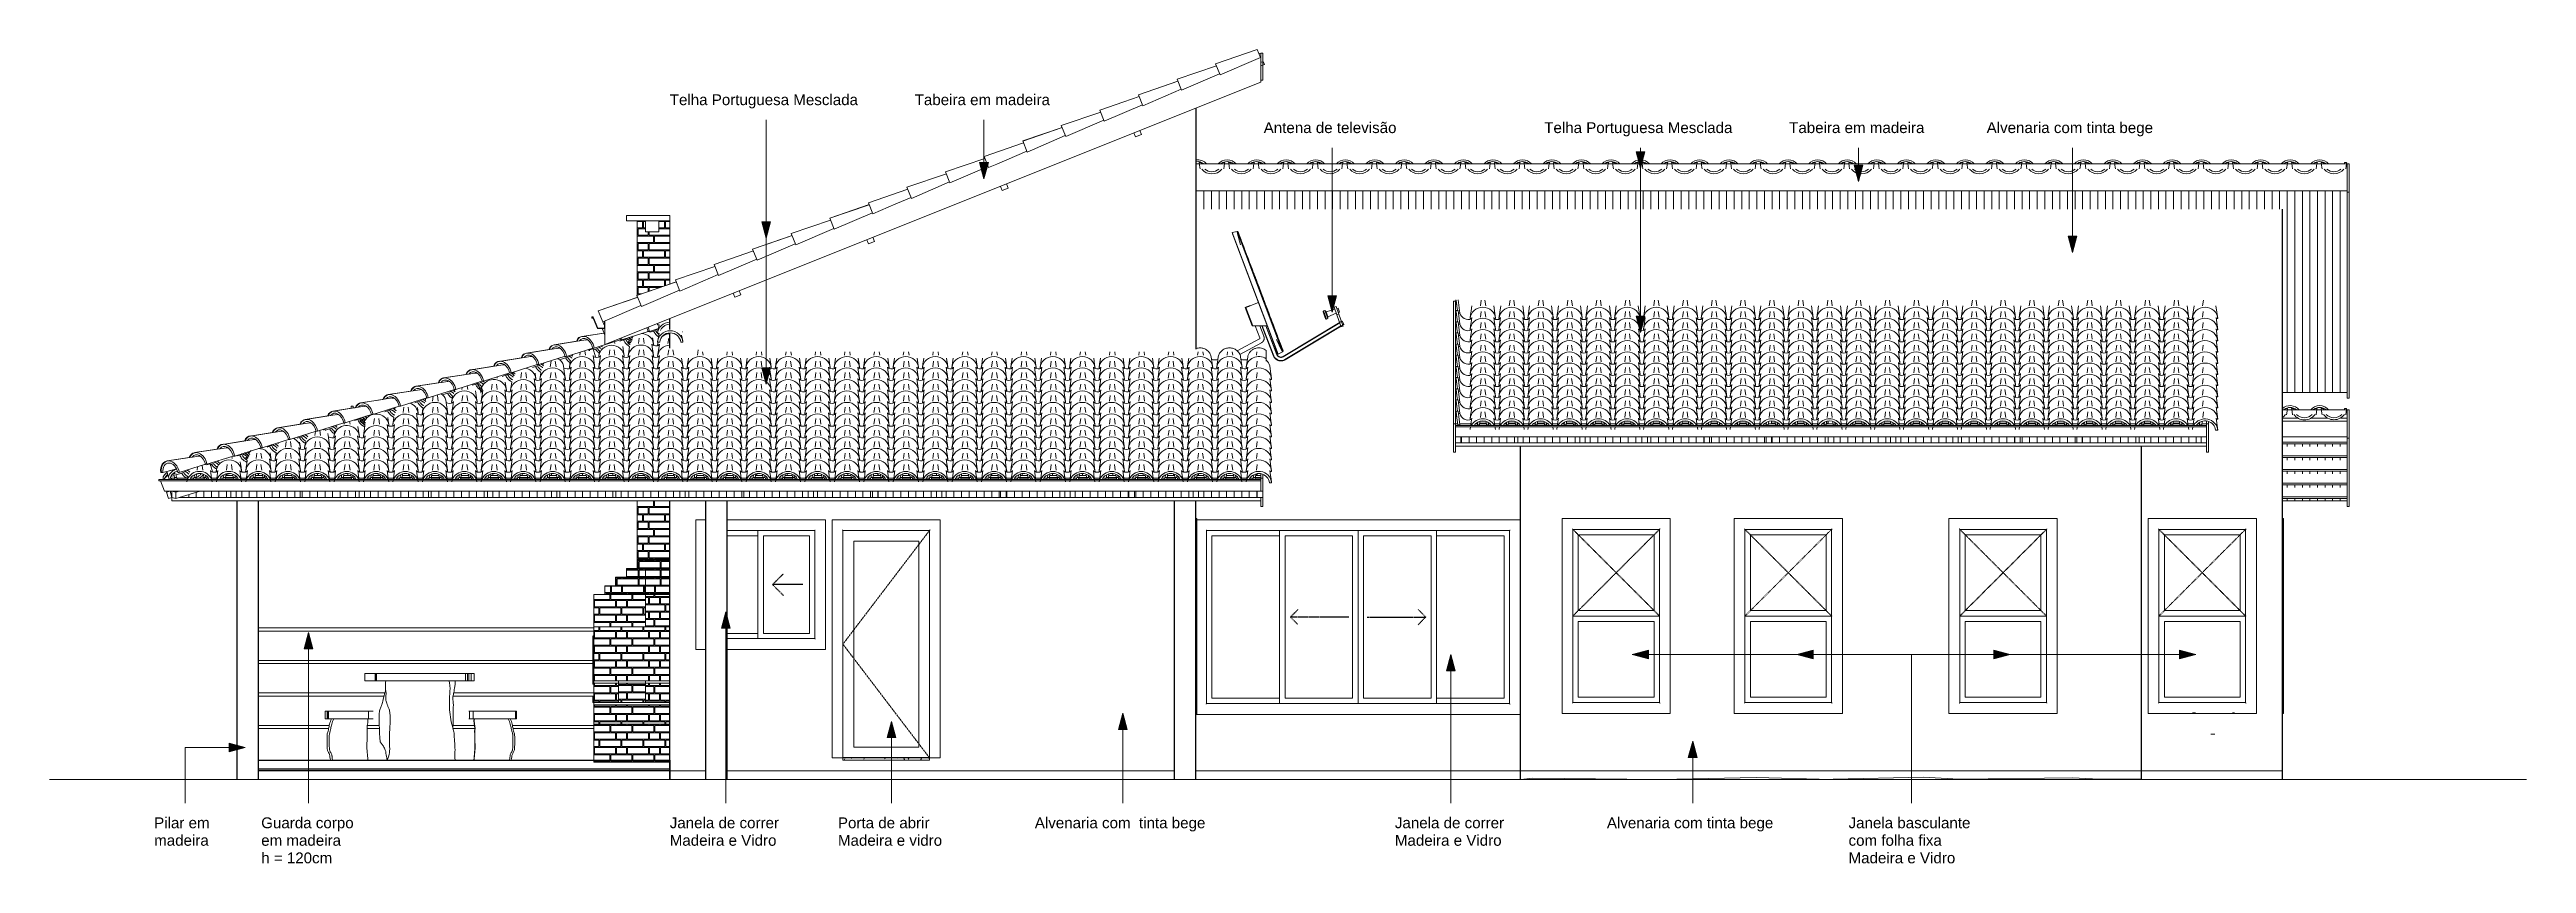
# Model space of a CAD drawing. Header units: millimetres. Extents: x -12976 to 58202, y -2238 to 7407.
# Drawn here: x -12976 to 9911, y -775 to 6742 of the extents above; entities that cross this region are included whole.
import ezdxf

# ---------------------------------------------------------------- set-up
doc = ezdxf.new("R2010")
doc.units = ezdxf.units.MM
doc.linetypes.add('Dash', pattern=[6.35, 3.175, -3.175])
for name, color, linetype, lineweight in [('A-DETL-THIN', 151, 'Continuous', 9), ('A-DOOR', 31, 'Continuous', 9), ('A-DOOR-HDLN', 31, 'Dash', 9), ('A-FLOR', 192, 'Continuous', 25), ('A-GENM', 13, 'Continuous', 9), ('A-GLAZ', 151, 'Continuous', 9), ('A-GLAZ-CURT', 52, 'Continuous', 9), ('A-GLAZ-CWMG', 51, 'Continuous', 9), ('A-GLAZ-HDLN', 1, 'Dash', 25), ('A-MASS', 70, 'Continuous', 25), ('A-ROOF', 132, 'Continuous', 9), ('A-ROOF-OTLN', 132, 'Continuous', 9), ('A-ROOF-PATT', 132, 'Continuous', 9), ('A-WALL', 113, 'Continuous', 25), ('C-TOPO', 7, 'Continuous', 9), ('Corrimão', 7, 'Continuous', 9), ('Corrimãos superiores', 7, 'Continuous', 9), ('G-ANNO-TEXT', 231, 'Continuous', 9), ('I-FURN', 30, 'Continuous', 9), ('S-BEAM', 12, 'Continuous', 25), ('S-COLS', 52, 'Continuous', 25)]:
    doc.layers.add(name, color=color, linetype=linetype, lineweight=lineweight)
doc.styles.add('Arial', font='arial.ttf', dxfattribs={"height": 100})
pattern_1 = [(180, (-7944.62, 249.53), (3e-14, 270.937), [193.675, -9.525]), (180, (-7944.62, 307.73), (3e-14, 270.937), [193.675, -9.525]), (90, (-7944.62, 249.53), (203.2, -1e-14), [58.21, -212.728]), (90, (-8138.3, 249.53), (203.2, -1e-14), [58.21, -212.728]), (180, (-8097.02, 317.26), (3e-14, 270.937), [193.675, -9.525, 92.075, -9.525]), (180, (-8097.02, 375.47), (3e-14, 270.937), [193.675, -9.525, 92.075, -9.525]), (90, (-8097.02, 317.26), (304.8, -2e-14), [58.21, -212.728]), (90, (-8290.7, 317.26), (304.8, -2e-14), [58.21, -212.728]), (90, (-8300.22, 317.26), (304.8, -2e-14), [58.21, -212.728]), (90, (-8392.3, 317.26), (304.8, -2e-14), [58.21, -212.728]), (180, (-8046.22, 385), (3e-14, 270.937), [193.675, -9.525]), (180, (-8046.22, 443.2), (3e-14, 270.937), [193.675, -9.525]), (90, (-8046.22, 385), (203.2, -1e-14), [58.21, -212.728]), (90, (-8239.9, 385), (203.2, -1e-14), [58.21, -212.728]), (180, (-8097.02, 452.73), (3e-14, 270.937), [193.675, -9.525, 92.075, -9.525]), (180, (-8097.02, 510.94), (3e-14, 270.937), [193.675, -9.525, 92.075, -9.525]), (90, (-8097.02, 452.73), (304.8, -2e-14), [58.21, -212.73]), (90, (-8290.7, 452.73), (304.8, -2e-14), [58.21, -212.728]), (90, (-8300.22, 452.73), (304.8, -2e-14), [58.21, -212.728]), (90, (-8392.3, 452.73), (304.8, -2e-14), [58.21, -212.728])]
pattern_2 = [(180, (-7944.62, 169.53), (3e-14, 270.937), [193.675, -9.525]), (180, (-7944.62, 227.73), (3e-14, 270.937), [193.675, -9.525]), (90, (-7944.62, 169.53), (203.2, -1e-14), [58.21, -212.728]), (90, (-8138.3, 169.53), (203.2, -1e-14), [58.21, -212.728]), (180, (-8097.02, 237.26), (3e-14, 270.937), [193.675, -9.525, 92.075, -9.525]), (180, (-8097.02, 295.47), (3e-14, 270.937), [193.675, -9.525, 92.075, -9.525]), (90, (-8097.02, 237.26), (304.8, -2e-14), [58.21, -212.728]), (90, (-8290.7, 237.26), (304.8, -2e-14), [58.21, -212.728]), (90, (-8300.22, 237.26), (304.8, -2e-14), [58.21, -212.728]), (90, (-8392.3, 237.26), (304.8, -2e-14), [58.21, -212.728]), (180, (-8046.22, 305), (3e-14, 270.937), [193.675, -9.525]), (180, (-8046.22, 363.2), (3e-14, 270.937), [193.675, -9.525]), (90, (-8046.22, 305), (203.2, -1e-14), [58.21, -212.728]), (90, (-8239.9, 305), (203.2, -1e-14), [58.21, -212.728]), (180, (-8097.02, 372.73), (3e-14, 270.937), [193.675, -9.525, 92.075, -9.525]), (180, (-8097.02, 430.94), (3e-14, 270.937), [193.675, -9.525, 92.075, -9.525]), (90, (-8097.02, 372.73), (304.8, -2e-14), [58.21, -212.73]), (90, (-8290.7, 372.73), (304.8, -2e-14), [58.21, -212.728]), (90, (-8300.22, 372.73), (304.8, -2e-14), [58.21, -212.728]), (90, (-8392.3, 372.73), (304.8, -2e-14), [58.21, -212.728])]

msp = doc.modelspace()

# ---------------------------------------------------------------- texts
at = {"layer": 'G-ANNO-TEXT', "color": 7, "char_height": 100, "attachment_point": 1, "style": 'Arial'}
for s, insert, width in [('Telha Portuguesa Mesclada', (-7245, 6329), 2156.54), ('Tabeira em madeira', (-4982, 6329), 1547.26), ('Antena de televisão', (-1757, 6071), 1531.22), ('Telha Portuguesa Mesclada', (835, 6071), 2156.54), ('Tabeira em madeira', (3098, 6071), 1547.26), ('Alvenaria com tinta bege', (4923, 6071), 1916.03), ('Pilar em ', (-12009, -350), 685.44), ('Guarda corpo', (-11020, -350), 1054.22), ('Janela de correr', (-7245, -350), 1250.63), ('Porta de abrir', (-5691, -350), 1046.2), ('Alvenaria com  tinta bege', (-3872, -350), 1964.13), ('Janela de correr', (-545, -350), 1250.63), ('Alvenaria com tinta bege', (1414, -350), 1916.03), ('Janela basculante', (3647, -350), 1402.95), ('madeira', (-12009, -512), 625.32), ('em madeira', (-11020, -512), 913.92), ('h = 120cm', (-11020, -674), 813.71), ('Madeira e Vidro', (-7245, -512), 1218.57), ('Madeira e vidro', (-5691, -512), 1194.51), ('Madeira e Vidro', (-545, -512), 1218.57), ('com folha fixa', (3647, -512), 1082.28), ('Madeira e Vidro', (3647, -674), 1218.57)]:
    msp.add_mtext(s, dxfattribs=dict(at, insert=insert, width=width))

# ---------------------------------------------------------------- blocks, each defined once
blk = doc.blocks.new('Janela basculante e folha fixa - 80 x 160 cm-4197805-FACHADA POSTERIOR')
at = {"layer": 'A-GLAZ'}
for p, q in [((7665, 2410), (7655, 2410)), ((7665, 610), (7665, 2410)), ((7655, 610), (7665, 610))]:
    blk.add_line(p, q, dxfattribs=at)
blk = doc.blocks.new('CRT_JAN_Correr_Vidro e Madeira_4 Folhas - 280x160-3756827-FACHADA POSTERIOR')
at = {"layer": 'A-GLAZ'}
for p, q in [((615, 2400), (-2375, 2400)), ((-2284, 701), (-2284, 2299)), ((-2284, 2299), (514, 2299)), ((-1610, 2299), (-1610, 701)), ((-885, 2299), (-885, 701)), ((-885, 701), (-885, 2299)), ((-160, 701), (-160, 2299)), ((514, 2299), (514, 701)), ((-2235, 750), (-2235, 2250)), ((-2235, 2250), (-1610, 2250)), ((-1560, 750), (-1560, 2250)), ((-1560, 2250), (-935, 2250)), ((-935, 2250), (-935, 750)), ((-835, 2250), (-210, 2250)), ((-835, 750), (-835, 2250)), ((-210, 2250), (-210, 750)), ((-160, 2250), (465, 2250)), ((465, 2250), (465, 750)), ((514, 701), (-2284, 701)), ((-1610, 750), (-2235, 750)), ((-935, 750), (-1560, 750)), ((-210, 750), (-835, 750)), ((465, 750), (-160, 750)), ((-2375, 600), (615, 600))]:
    blk.add_line(p, q, dxfattribs=at)
for points, knots in [([(-2284, 2299), (-2284, 2299), (-2284, 2299), (-2284, 2299), (-2284, 2300), (-2285, 2300), (-2285, 2300), (-2285, 2301), (-2285, 2301), (-2286, 2301), (-2286, 2302), (-2287, 2302), (-2288, 2303), (-2288, 2304), (-2289, 2304)], [-1, -1, -1, -1, -0.833333, -0.75, -0.666667, -0.583333, -0.541667, -0.5, -0.416667, -0.375, -0.333333, -0.25, -0.166667, 0, 0, 0, 0]), ([(519, 2304), (519, 2304), (518, 2303), (517, 2302), (517, 2302), (517, 2301), (516, 2301), (516, 2301), (516, 2300), (515, 2300), (515, 2300), (515, 2299), (514, 2299), (514, 2299), (514, 2299)], [0, 0, 0, 0, 0.166667, 0.25, 0.333333, 0.375, 0.416667, 0.5, 0.541667, 0.583333, 0.666667, 0.75, 0.833333, 1, 1, 1, 1]), ([(-2289, 696), (-2288, 696), (-2288, 697), (-2287, 698), (-2286, 698), (-2286, 699), (-2285, 699), (-2285, 699), (-2285, 700), (-2285, 700), (-2284, 700), (-2284, 701), (-2284, 701), (-2284, 701), (-2284, 701)], [0, 0, 0, 0, 0.166667, 0.25, 0.333333, 0.375, 0.416667, 0.5, 0.541667, 0.583333, 0.666667, 0.75, 0.833333, 1, 1, 1, 1]), ([(519, 696), (519, 696), (518, 697), (517, 698), (517, 698), (517, 699), (516, 699), (516, 699), (516, 700), (515, 700), (515, 700), (515, 701), (514, 701), (514, 701), (514, 701)], [0, 0, 0, 0, 0.166667, 0.25, 0.333333, 0.375, 0.416667, 0.5, 0.541667, 0.583333, 0.666667, 0.75, 0.833333, 1, 1, 1, 1])]:
    blk.add_open_spline(points, degree=3, knots=knots, dxfattribs=at)
at = {"layer": 'A-GLAZ-HDLN'}
for p, q in [((-1510, 1500), (-1439, 1571)), ((-1510, 1500), (-1439, 1429)), ((-970, 1500), (-1510, 1500)), ((-800, 1500), (-260, 1500)), ((-260, 1500), (-330, 1571)), ((-260, 1500), (-330, 1429))]:
    blk.add_line(p, q, dxfattribs=at)
blk = doc.blocks.new('Janela basculante e folha fixa - 80 x 160 cm-V1-FACHADA POSTERIOR')
at = {"layer": 'A-GLAZ'}
for p, q in [((7415, 2410), (6415, 2410)), ((6415, 610), (6415, 2410)), ((6515, 710), (6515, 2310)), ((6515, 2310), (7315, 2310)), ((7315, 2310), (7315, 710)), ((7415, 610), (7415, 2410)), ((6565, 2260), (6565, 1560)), ((6565, 2260), (7265, 2260)), ((7265, 1560), (7265, 2260)), ((7315, 1510), (6515, 1510)), ((6565, 1560), (7265, 1560)), ((6565, 1460), (6565, 760)), ((6565, 1460), (7265, 1460)), ((7265, 760), (7265, 1460)), ((7315, 710), (6515, 710)), ((6565, 760), (7265, 760)), ((7415, 610), (6415, 610))]:
    blk.add_line(p, q, dxfattribs=at)
for points, knots in [([(6515, 2310), (6515, 2310), (6515, 2310), (6515, 2310), (6515, 2311), (6514, 2311), (6514, 2311), (6514, 2312), (6514, 2312), (6513, 2312), (6513, 2313), (6512, 2313), (6511, 2314), (6511, 2315), (6510, 2315)], [-1, -1, -1, -1, -0.833333, -0.75, -0.666667, -0.583333, -0.541667, -0.5, -0.416667, -0.375, -0.333333, -0.25, -0.166667, 0, 0, 0, 0]), ([(7320, 2315), (7320, 2315), (7319, 2314), (7318, 2313), (7318, 2313), (7318, 2312), (7317, 2312), (7317, 2312), (7317, 2311), (7316, 2311), (7316, 2311), (7316, 2310), (7315, 2310), (7315, 2310), (7315, 2310)], [0, 0, 0, 0, 0.166667, 0.25, 0.333333, 0.375, 0.416667, 0.5, 0.541667, 0.583333, 0.666667, 0.75, 0.833333, 1, 1, 1, 1]), ([(6510, 705), (6511, 705), (6511, 706), (6512, 707), (6513, 707), (6513, 708), (6514, 708), (6514, 708), (6514, 709), (6514, 709), (6515, 709), (6515, 710), (6515, 710), (6515, 710), (6515, 710)], [0, 0, 0, 0, 0.166667, 0.25, 0.333333, 0.375, 0.416667, 0.5, 0.541667, 0.583333, 0.666667, 0.75, 0.833333, 1, 1, 1, 1]), ([(7320, 705), (7320, 705), (7319, 706), (7318, 707), (7318, 707), (7318, 708), (7317, 708), (7317, 708), (7317, 709), (7316, 709), (7316, 709), (7316, 710), (7315, 710), (7315, 710), (7315, 710)], [0, 0, 0, 0, 0.166667, 0.25, 0.333333, 0.375, 0.416667, 0.5, 0.541667, 0.583333, 0.666667, 0.75, 0.833333, 1, 1, 1, 1])]:
    blk.add_open_spline(points, degree=3, knots=knots, dxfattribs=at)
at = {"layer": 'A-GLAZ-HDLN'}
for p, q in [((6515, 2310), (7315, 1510)), ((6515, 1510), (7315, 2310))]:
    blk.add_line(p, q, dxfattribs=at)
blk = doc.blocks.new('Guarda-corpo - Guarda-corpo-3444766-FACHADA POSTERIOR')
at = {"layer": 'Corrimão'}
for p, q in [((-11045, 1100), (-7955, 1100)), ((-11045, 1070), (-7955, 1070)), ((-11045, 800), (-9878, 800)), ((-11045, 770), (-9886, 770)), ((-9247, 770), (-7955, 770)), ((-9240, 800), (-7945, 800)), ((-11045, 500), (-10391, 500)), ((-11045, 470), (-10397, 470)), ((-10042, 470), (-9928, 470)), ((-10040, 500), (-9929, 500)), ((-9248, 500), (-9049, 500)), ((-9247, 470), (-9047, 470)), ((-8698, 500), (-7945, 500)), ((-8693, 470), (-7945, 470))]:
    blk.add_line(p, q, dxfattribs=at)
blk = doc.blocks.new('Tipo de corrimão superior - Corrimão superior_Interno_-3444834-FACHADA POSTERIOR')
at = {"layer": 'Corrimãos superiores'}
for p, q in [((-7945, 1400), (-11045, 1400)), ((-11045, 1370), (-7945, 1370))]:
    blk.add_line(p, q, dxfattribs=at)
blk = doc.blocks.new('CRT_JAN_Correr_Vidro e Madeira_4 Folhas - 260x160 cm-3637531-FACHADA POSTERIOR')
at = {"layer": 'A-GLAZ'}
for p, q in [((-2375, 600), (-2385, 600)), ((-2375, 610), (-2375, 600))]:
    blk.add_line(p, q, dxfattribs=at)
blk = doc.blocks.new('Blks_Mob_Mesa com Bancos Rústica - Madeira Clara-3524189-FACHADA POSTERIOR')
at = {"layer": 'I-FURN', "color": 8}
for p, q in [((-10062, 980), (-10062, 910)), ((-9966, 980), (-9966, 910)), ((-9957, 980), (-9957, 910)), ((-9954, 980), (-9133, 980)), ((-9954, 910), (-9954, 980)), ((-9133, 910), (-9133, 980)), ((-9115, 910), (-9115, 980)), ((-9102, 910), (-9102, 980)), ((-9080, 910), (-9080, 980)), ((-9053, 910), (-9053, 980)), ((-9133, 910), (-9954, 910)), ((-10428, 630), (-10428, 560)), ((-10409, 630), (-10409, 560)), ((-10404, 630), (-10404, 560)), ((-10399, 630), (-10029, 630)), ((-10399, 560), (-10399, 630)), ((-10029, 560), (-10399, 560)), ((-10029, 630), (-10029, 560)), ((-9096, 560), (-9096, 630)), ((-9060, 630), (-8670, 630)), ((-9060, 560), (-9060, 630)), ((-8670, 560), (-9060, 560)), ((-8670, 560), (-8670, 630)), ((-8661, 560), (-8661, 630))]:
    blk.add_line(p, q, dxfattribs=at)
for points, knots in [([(-10062, 980), (-10062, 980), (-10059, 980), (-10045, 980), (-10014, 980), (-9997, 980), (-9975, 980), (-9966, 980)], [2.047752, 2.047752, 2.047752, 2.047752, 2.436357, 3.282857, 3.702191, 4.188951, 4.546251, 4.546251, 4.546251, 4.546251]), ([(-9133, 980), (-9121, 980), (-9116, 980), (-9115, 980), (-9115, 980)], [0, 0, 0, 0, 0.2638083, 0.4560718, 0.4560718, 0.4560718, 0.4560718]), ([(-9115, 980), (-9114, 980), (-9109, 980), (-9099, 980), (-9080, 980), (-9062, 980), (-9056, 980), (-9053, 980), (-9053, 980)], [1.774374, 1.774374, 1.774374, 1.774374, 1.904488, 2.355833, 2.750742, 3.18532, 3.840237, 4.365259, 4.365259, 4.365259, 4.365259]), ([(-9966, 910), (-9975, 910), (-9997, 910), (-10014, 910), (-10045, 910), (-10059, 910), (-10062, 910), (-10062, 910)], [-4.546251, -4.546251, -4.546251, -4.546251, -4.188951, -3.702191, -3.282857, -2.436357, -2.047752, -2.047752, -2.047752, -2.047752]), ([(-9871, 826), (-9872, 820), (-9882, 788), (-9892, 740), (-9906, 690), (-9919, 662), (-9930, 620), (-9930, 571), (-9930, 482), (-9922, 369), (-9922, 347), (-9909, 334), (-9891, 308), (-9873, 271), (-9867, 248), (-9867, 231), (-9863, 217), (-9859, 200), (-9855, 180)], [-2.09246, -2.09246, -2.09246, -2.09246, -2.050497, -1.855648, -1.692644, -1.555967, -1.421903, -1.224817, -0.951115, -0.707762, -0.540862, -0.463499, -0.36438, -0.25923, -0.170144, -0.110456, -0.057026, 0, 0, 0, 0]), ([(-9869, 910), (-9873, 889), (-9873, 860), (-9870, 819), (-9866, 805), (-9866, 788), (-9870, 767), (-9870, 733), (-9867, 725), (-9859, 703), (-9851, 680), (-9839, 654), (-9829, 619), (-9829, 565), (-9829, 489), (-9835, 426), (-9835, 369), (-9835, 309), (-9832, 293), (-9832, 265), (-9839, 224), (-9855, 180)], [-2.194971, -2.194971, -2.194971, -2.194971, -2.096144, -2.003768, -1.925245, -1.867056, -1.789238, -1.720226, -1.648681, -1.587385, -1.503921, -1.407525, -1.277765, -1.097332, -0.886741, -0.673913, -0.477539, -0.333222, -0.219623, -0.12659, 0, 0, 0, 0]), ([(-9228, 180), (-9232, 210), (-9229, 246), (-9229, 310), (-9237, 397), (-9237, 440), (-9254, 488), (-9275, 586), (-9281, 656), (-9281, 744), (-9278, 793), (-9274, 844), (-9277, 878), (-9283, 910)], [-2.189179, -2.189179, -2.189179, -2.189179, -2.04774, -1.844028, -1.633103, -1.435678, -1.224067, -0.982855, -0.701935, -0.477654, -0.273698, -0.128392, 0, 0, 0, 0]), ([(-9249, 477), (-9248, 500), (-9245, 542), (-9245, 579), (-9245, 625), (-9248, 659), (-9244, 682), (-9244, 703), (-9249, 733), (-9249, 767), (-9245, 783), (-9238, 807), (-9238, 828), (-9228, 867), (-9228, 910)], [-1.289918, -1.289918, -1.289918, -1.289918, -1.107207, -0.944429, -0.816665, -0.704661, -0.619372, -0.538032, -0.444934, -0.356882, -0.275193, -0.207028, -0.11324, 0, 0, 0, 0]), ([(-9115, 910), (-9115, 910), (-9116, 910), (-9121, 910), (-9133, 910)], [-0.4560718, -0.4560718, -0.4560718, -0.4560718, -0.2638083, 0, 0, 0, 0]), ([(-9053, 910), (-9053, 910), (-9056, 910), (-9062, 910), (-9080, 910), (-9099, 910), (-9109, 910), (-9114, 910), (-9115, 910)], [-4.365259, -4.365259, -4.365259, -4.365259, -3.840237, -3.18532, -2.750742, -2.355833, -1.904488, -1.774374, -1.774374, -1.774374, -1.774374]), ([(-10428, 630), (-10428, 630), (-10428, 630), (-10425, 630), (-10423, 630), (-10414, 630), (-10408, 630), (-10406, 630), (-10404, 630), (-10404, 630)], [4.49208, 4.49208, 4.49208, 4.49208, 4.691862, 5.257928, 5.734722, 6.119599, 6.487339, 6.864099, 6.953493, 6.953493, 6.953493, 6.953493]), ([(-10404, 560), (-10404, 560), (-10406, 560), (-10408, 560), (-10414, 560), (-10423, 560), (-10425, 560), (-10428, 560), (-10428, 560), (-10428, 560)], [-6.953493, -6.953493, -6.953493, -6.953493, -6.864099, -6.487339, -6.119599, -5.734722, -5.257928, -4.691862, -4.49208, -4.49208, -4.49208, -4.49208]), ([(-10370, 560), (-10379, 542), (-10390, 510), (-10397, 471), (-10400, 450), (-10408, 429), (-10411, 415), (-10412, 396), (-10412, 340), (-10410, 278), (-10408, 271), (-10405, 264), (-10397, 248), (-10390, 235), (-10387, 222), (-10385, 215), (-10385, 208), (-10380, 180)], [-1.121434, -1.121434, -1.121434, -1.121434, -1.019974, -0.918061, -0.828125, -0.766217, -0.706407, -0.610023, -0.462072, -0.326976, -0.244476, -0.208302, -0.164641, -0.114818, -0.076827, -0.046277, 0, 0, 0, 0]), ([(-10350, 560), (-10359, 542), (-10370, 510), (-10377, 471), (-10380, 450), (-10388, 429), (-10391, 415), (-10392, 396), (-10392, 340), (-10390, 278), (-10388, 271), (-10385, 264), (-10377, 248), (-10370, 235), (-10367, 222), (-10365, 215), (-10365, 208), (-10360, 180)], [-1.121434, -1.121434, -1.121434, -1.121434, -1.019974, -0.918061, -0.828125, -0.766217, -0.706407, -0.610023, -0.462072, -0.326976, -0.244476, -0.208302, -0.164641, -0.114818, -0.076827, -0.046277, 0, 0, 0, 0]), ([(-10034, 180), (-10037, 207), (-10040, 250), (-10044, 290), (-10044, 314), (-10042, 344), (-10042, 373), (-10042, 426), (-10041, 432), (-10041, 452), (-10042, 469), (-10042, 487), (-10038, 513), (-10034, 532), (-10034, 549), (-10036, 560)], [-1.087386, -1.087386, -1.087386, -1.087386, -0.96838, -0.852697, -0.750932, -0.661565, -0.539765, -0.444355, -0.358943, -0.312764, -0.253708, -0.186951, -0.118741, -0.051229, 0, 0, 0, 0]), ([(-10026, 630), (-10021, 630), (-10004, 630), (-9987, 630), (-9986, 630), (-9986, 630)], [5.192887, 5.192887, 5.192887, 5.192887, 5.652198, 6.571154, 7.054549, 7.054549, 7.054549, 7.054549]), ([(-9986, 560), (-9986, 560), (-9987, 560), (-10004, 560), (-10021, 560), (-10026, 560)], [-7.054549, -7.054549, -7.054549, -7.054549, -6.571154, -5.652198, -5.192887, -5.192887, -5.192887, -5.192887]), ([(-9103, 630), (-9103, 630), (-9103, 630), (-9099, 630), (-9096, 630)], [7.135416, 7.135416, 7.135416, 7.135416, 7.752486, 8.161145, 8.161145, 8.161145, 8.161145]), ([(-9096, 560), (-9099, 560), (-9103, 560), (-9103, 560), (-9103, 560)], [-8.161145, -8.161145, -8.161145, -8.161145, -7.752486, -7.135416, -7.135416, -7.135416, -7.135416]), ([(-9096, 630), (-9074, 630), (-9069, 630), (-9069, 630), (-9065, 630), (-9062, 630), (-9060, 630)], [0, 0, 0, 0, 0.2577189, 0.4264303, 0.5760661, 0.6970347, 0.6970347, 0.6970347, 0.6970347]), ([(-9060, 560), (-9062, 560), (-9065, 560), (-9069, 560), (-9069, 560), (-9074, 560), (-9096, 560)], [-0.6970347, -0.6970347, -0.6970347, -0.6970347, -0.5760661, -0.4264303, -0.2577189, 0, 0, 0, 0]), ([(-9053, 560), (-9055, 549), (-9055, 532), (-9052, 513), (-9047, 487), (-9047, 469), (-9048, 452), (-9048, 432), (-9047, 426), (-9047, 373), (-9047, 344), (-9045, 314), (-9045, 290), (-9049, 250), (-9053, 207), (-9055, 180)], [0, 0, 0, 0, 0.051229, 0.118741, 0.186951, 0.253708, 0.312764, 0.358943, 0.444355, 0.539765, 0.661565, 0.750932, 0.852697, 0.96838, 1.087386, 1.087386, 1.087386, 1.087386]), ([(-9050, 560), (-9052, 549), (-9052, 532), (-9049, 513), (-9044, 487), (-9044, 469), (-9046, 452), (-9046, 432), (-9045, 426), (-9045, 373), (-9045, 344), (-9043, 314), (-9043, 290), (-9046, 250), (-9050, 207), (-9053, 180)], [0, 0, 0, 0, 0.051229, 0.118741, 0.186951, 0.253708, 0.312764, 0.358943, 0.444355, 0.539765, 0.661565, 0.750932, 0.852697, 0.96838, 1.087386, 1.087386, 1.087386, 1.087386]), ([(-8727, 180), (-8721, 208), (-8721, 215), (-8720, 222), (-8717, 235), (-8710, 248), (-8702, 264), (-8698, 271), (-8697, 278), (-8694, 340), (-8694, 396), (-8696, 415), (-8698, 429), (-8707, 450), (-8710, 471), (-8717, 510), (-8727, 542), (-8737, 560)], [0, 0, 0, 0, 0.046277, 0.076827, 0.114818, 0.164641, 0.208302, 0.244476, 0.326976, 0.462072, 0.610023, 0.706407, 0.766217, 0.828125, 0.918061, 1.019974, 1.121434, 1.121434, 1.121434, 1.121434]), ([(-8709, 180), (-8704, 208), (-8704, 215), (-8703, 222), (-8699, 235), (-8692, 248), (-8684, 264), (-8681, 271), (-8679, 278), (-8677, 340), (-8677, 396), (-8679, 415), (-8681, 429), (-8689, 450), (-8693, 471), (-8700, 510), (-8710, 542), (-8720, 560)], [0, 0, 0, 0, 0.046277, 0.076827, 0.114818, 0.164641, 0.208302, 0.244476, 0.326976, 0.462072, 0.610023, 0.706407, 0.766217, 0.828125, 0.918061, 1.019974, 1.121434, 1.121434, 1.121434, 1.121434]), ([(-8670, 630), (-8670, 630), (-8669, 630), (-8662, 630), (-8661, 630), (-8661, 630), (-8661, 630)], [3.9030277, 3.9030277, 3.9030277, 3.9030277, 3.9173683, 3.9725163, 4.2312478, 4.4305445, 4.4305445, 4.4305445, 4.4305445]), ([(-8661, 560), (-8661, 560), (-8661, 560), (-8662, 560), (-8669, 560), (-8670, 560), (-8670, 560)], [-4.4305445, -4.4305445, -4.4305445, -4.4305445, -4.2312478, -3.9725163, -3.9173683, -3.9030277, -3.9030277, -3.9030277, -3.9030277])]:
    blk.add_open_spline(points, degree=3, knots=knots, dxfattribs=at)
for points in [[(-9966, 980), (-9966, 980), (-9963, 980), (-9954, 980)], [(-9954, 910), (-9963, 910), (-9966, 910), (-9966, 910)], [(-10404, 630), (-10404, 630), (-10404, 630), (-10399, 630)], [(-10399, 560), (-10404, 560), (-10404, 560), (-10404, 560)], [(-10029, 630), (-10027, 630), (-10026, 630), (-10026, 630)], [(-10026, 560), (-10026, 560), (-10027, 560), (-10029, 560)], [(-9986, 630), (-9986, 630), (-9986, 630), (-9986, 630)], [(-9986, 560), (-9986, 560), (-9986, 560), (-9986, 560)], [(-9103, 630), (-9103, 630), (-9103, 630), (-9103, 630)], [(-9103, 560), (-9103, 560), (-9103, 560), (-9103, 560)], [(-9230, 197), (-9230, 197), (-9230, 198), (-9230, 198)]]:
    blk.add_open_spline(points, degree=3, dxfattribs=at)
blk = doc.blocks.new('Janela basculante e folha fixa - 80 x 160 cm-V2-FACHADA POSTERIOR')
at = {"layer": 'A-GLAZ'}
for p, q in [((1000, 2410), (1000, 610)), ((2000, 2410), (1000, 2410)), ((1100, 710), (1100, 2310)), ((1100, 2310), (1900, 2310)), ((1900, 2310), (1900, 710)), ((2000, 2410), (2000, 610)), ((1150, 2260), (1850, 2260)), ((1150, 1560), (1150, 2260)), ((1850, 2260), (1850, 1560)), ((1900, 1510), (1100, 1510)), ((1850, 1560), (1150, 1560)), ((1150, 1460), (1850, 1460)), ((1150, 760), (1150, 1460)), ((1850, 1460), (1850, 760)), ((1900, 710), (1100, 710)), ((1850, 760), (1150, 760)), ((1000, 610), (2000, 610))]:
    blk.add_line(p, q, dxfattribs=at)
for points, knots in [([(1100, 2310), (1100, 2310), (1100, 2310), (1100, 2310), (1100, 2311), (1099, 2311), (1099, 2311), (1099, 2312), (1098, 2312), (1098, 2312), (1098, 2313), (1097, 2313), (1096, 2314), (1096, 2315), (1095, 2315)], [0, 0, 0, 0, 0.166667, 0.25, 0.333333, 0.416667, 0.458333, 0.5, 0.583333, 0.666667, 0.708333, 0.75, 0.833333, 1, 1, 1, 1]), ([(1905, 2315), (1905, 2315), (1904, 2314), (1903, 2313), (1903, 2313), (1903, 2312), (1902, 2312), (1902, 2312), (1902, 2311), (1901, 2311), (1901, 2311), (1901, 2310), (1900, 2310), (1900, 2310), (1900, 2310)], [-1, -1, -1, -1, -0.833333, -0.75, -0.666667, -0.625, -0.583333, -0.5, -0.458333, -0.416667, -0.333333, -0.25, -0.166667, 0, 0, 0, 0]), ([(1100, 710), (1100, 710), (1100, 710), (1100, 710), (1100, 709), (1099, 709), (1099, 709), (1099, 708), (1098, 708), (1098, 708), (1098, 707), (1097, 707), (1096, 706), (1096, 705), (1095, 705)], [0, 0, 0, 0, 0.166667, 0.25, 0.333333, 0.416667, 0.458333, 0.5, 0.583333, 0.666667, 0.708333, 0.75, 0.833333, 1, 1, 1, 1]), ([(1900, 710), (1900, 710), (1900, 710), (1901, 710), (1901, 709), (1901, 709), (1902, 709), (1902, 708), (1902, 708), (1903, 708), (1903, 707), (1904, 707), (1904, 706), (1905, 705), (1905, 705)], [0, 0, 0, 0, 0.166667, 0.25, 0.333333, 0.416667, 0.458333, 0.5, 0.583333, 0.666667, 0.708333, 0.75, 0.833333, 1, 1, 1, 1])]:
    blk.add_open_spline(points, degree=3, knots=knots, dxfattribs=at)
at = {"layer": 'A-GLAZ-HDLN'}
for p, q in [((1900, 2310), (1100, 1510)), ((1900, 1510), (1100, 2310))]:
    blk.add_line(p, q, dxfattribs=at)
blk = doc.blocks.new('Janela basculante e folha fixa - 80 x 160 cm-4197855-FACHADA POSTERIOR')
at = {"layer": 'A-GLAZ'}
for p, q in [((2590, 610), (2590, 2410)), ((3590, 2410), (2590, 2410)), ((2690, 710), (2690, 2310)), ((2690, 2310), (3490, 2310)), ((3490, 2310), (3490, 710)), ((3590, 610), (3590, 2410)), ((2740, 1560), (2740, 2260)), ((2740, 2260), (3440, 2260)), ((3440, 2260), (3440, 1560)), ((3490, 1510), (2690, 1510)), ((3440, 1560), (2740, 1560)), ((2740, 760), (2740, 1460)), ((2740, 1460), (3440, 1460)), ((3440, 1460), (3440, 760)), ((3490, 710), (2690, 710)), ((3440, 760), (2740, 760)), ((2590, 610), (3590, 610))]:
    blk.add_line(p, q, dxfattribs=at)
for points, knots in [([(2690, 2310), (2690, 2310), (2690, 2310), (2690, 2310), (2690, 2311), (2689, 2311), (2689, 2311), (2689, 2312), (2689, 2312), (2688, 2312), (2688, 2313), (2687, 2313), (2686, 2314), (2686, 2315), (2685, 2315)], [-1, -1, -1, -1, -0.833333, -0.75, -0.666667, -0.583333, -0.541667, -0.5, -0.416667, -0.375, -0.333333, -0.25, -0.166667, 0, 0, 0, 0]), ([(3495, 2315), (3495, 2315), (3494, 2314), (3493, 2313), (3493, 2313), (3493, 2312), (3492, 2312), (3492, 2312), (3492, 2311), (3491, 2311), (3491, 2311), (3491, 2310), (3490, 2310), (3490, 2310), (3490, 2310)], [0, 0, 0, 0, 0.166667, 0.25, 0.333333, 0.375, 0.416667, 0.5, 0.541667, 0.583333, 0.666667, 0.75, 0.833333, 1, 1, 1, 1]), ([(2685, 705), (2686, 705), (2686, 706), (2687, 707), (2688, 707), (2688, 708), (2689, 708), (2689, 708), (2689, 709), (2689, 709), (2690, 709), (2690, 710), (2690, 710), (2690, 710), (2690, 710)], [0, 0, 0, 0, 0.166667, 0.25, 0.333333, 0.375, 0.416667, 0.5, 0.541667, 0.583333, 0.666667, 0.75, 0.833333, 1, 1, 1, 1]), ([(3495, 705), (3495, 705), (3494, 706), (3493, 707), (3493, 707), (3493, 708), (3492, 708), (3492, 708), (3492, 709), (3491, 709), (3491, 709), (3491, 710), (3490, 710), (3490, 710), (3490, 710)], [0, 0, 0, 0, 0.166667, 0.25, 0.333333, 0.375, 0.416667, 0.5, 0.541667, 0.583333, 0.666667, 0.75, 0.833333, 1, 1, 1, 1])]:
    blk.add_open_spline(points, degree=3, knots=knots, dxfattribs=at)
at = {"layer": 'A-GLAZ-HDLN'}
for p, q in [((2690, 2310), (3490, 1510)), ((2690, 1510), (3490, 2310))]:
    blk.add_line(p, q, dxfattribs=at)
blk = doc.blocks.new('Janela basculante e folha fixa - 80 x 160 cm-4197830-FACHADA POSTERIOR')
at = {"layer": 'A-GLAZ'}
for p, q in [((5575, 2410), (4575, 2410)), ((4575, 610), (4575, 2410)), ((4675, 710), (4675, 2310)), ((4675, 2310), (5475, 2310)), ((5475, 2310), (5475, 710)), ((5575, 610), (5575, 2410)), ((4725, 2260), (4725, 1560)), ((4725, 2260), (5425, 2260)), ((5425, 1560), (5425, 2260)), ((5475, 1510), (4675, 1510)), ((4725, 1560), (5425, 1560)), ((4725, 1460), (4725, 760)), ((4725, 1460), (5425, 1460)), ((5425, 760), (5425, 1460)), ((5475, 710), (4675, 710)), ((4725, 760), (5425, 760)), ((5575, 610), (4575, 610))]:
    blk.add_line(p, q, dxfattribs=at)
for points, knots in [([(4675, 2310), (4675, 2310), (4675, 2310), (4675, 2310), (4675, 2311), (4674, 2311), (4674, 2311), (4674, 2312), (4674, 2312), (4673, 2312), (4673, 2313), (4672, 2313), (4671, 2314), (4671, 2315), (4670, 2315)], [-1, -1, -1, -1, -0.833333, -0.75, -0.666667, -0.583333, -0.541667, -0.5, -0.416667, -0.375, -0.333333, -0.25, -0.166667, 0, 0, 0, 0]), ([(5480, 2315), (5480, 2315), (5479, 2314), (5478, 2313), (5478, 2313), (5478, 2312), (5477, 2312), (5477, 2312), (5477, 2311), (5476, 2311), (5476, 2311), (5476, 2310), (5475, 2310), (5475, 2310), (5475, 2310)], [0, 0, 0, 0, 0.166667, 0.25, 0.333333, 0.375, 0.416667, 0.5, 0.541667, 0.583333, 0.666667, 0.75, 0.833333, 1, 1, 1, 1]), ([(4670, 705), (4671, 705), (4671, 706), (4672, 707), (4673, 707), (4673, 708), (4674, 708), (4674, 708), (4674, 709), (4674, 709), (4675, 709), (4675, 710), (4675, 710), (4675, 710), (4675, 710)], [0, 0, 0, 0, 0.166667, 0.25, 0.333333, 0.375, 0.416667, 0.5, 0.541667, 0.583333, 0.666667, 0.75, 0.833333, 1, 1, 1, 1]), ([(5480, 705), (5480, 705), (5479, 706), (5478, 707), (5478, 707), (5478, 708), (5477, 708), (5477, 708), (5477, 709), (5476, 709), (5476, 709), (5476, 710), (5475, 710), (5475, 710), (5475, 710)], [0, 0, 0, 0, 0.166667, 0.25, 0.333333, 0.375, 0.416667, 0.5, 0.541667, 0.583333, 0.666667, 0.75, 0.833333, 1, 1, 1, 1])]:
    blk.add_open_spline(points, degree=3, knots=knots, dxfattribs=at)
at = {"layer": 'A-GLAZ-HDLN'}
for p, q in [((4675, 2310), (5475, 1510)), ((4675, 1510), (5475, 2310))]:
    blk.add_line(p, q, dxfattribs=at)
blk = doc.blocks.new('CRT_POR_Abrir_1 Folha_Madeira e Vidro - 80 x 210  cm-3550694-FACHADA POSTERIOR')
at = {"layer": 'A-DOOR'}
h = blk.add_hatch(dxfattribs=at)
h.set_pattern_fill('FP_1', color=256, style=0, pattern_type=2)
h.set_pattern_definition([(0, (-6937.614, 0), (203.2, 50.8), [16.764, -135.636, 16.764, -135.636, -812.8]), (0, (-6937.614, 0), (203.2, 50.8), [-304.8, 16.764, -288.036, 16.764, -135.636, -355.6]), (0, (-6937.614, 0), (203.2, 50.8), [-762, 16.764, -84.836, 16.764, -237.236]), (120, (-6861.414, 25.4), (-145.5941, 150.5764), [16.764, -135.636, 16.764, -135.636, -812.8]), (120, (-6861.414, 25.4), (-145.5941, 150.5764), [-304.8, 16.764, -288.036, 16.764, -135.636, -355.6]), (120, (-6861.414, 25.4), (-145.5941, 150.5764), [-762, 16.764, -84.836, 16.764, -237.236]), (240, (-6836.014, 127), (-57.6059, -201.3764), [16.764, -135.636, 16.764, -135.636, -812.8]), (240, (-6836.014, 127), (-57.6059, -201.3764), [-304.8, 16.764, -288.036, 16.764, -135.636, -355.6]), (240, (-6836.014, 127), (-57.6059, -201.3764), [-762, 16.764, -84.836, 16.764, -237.236])])
h.paths.add_polyline_path([(-5243, 180), (-4845, 180), (-4845, 200), (-5645, 200), (-5645, 180), (-5287, 180)])
for p, q in [((-4745, 2400), (-5745, 2400)), ((-5745, 2400), (-5745, 200)), ((-5645, 200), (-5645, 2300)), ((-5645, 2300), (-4845, 2300)), ((-4845, 2300), (-4845, 200)), ((-4745, 2400), (-4745, 200)), ((-5545, 300), (-5545, 2200)), ((-5545, 2200), (-4945, 2200)), ((-4945, 2200), (-4945, 300)), ((-4945, 300), (-5545, 300)), ((-5745, 200), (-5650, 200)), ((-5645, 200), (-5650, 200)), ((-5645, 200), (-4845, 200)), ((-5645, 180), (-5645, 200)), ((-4845, 180), (-5645, 180)), ((-4840, 200), (-4845, 200)), ((-4845, 180), (-4845, 200)), ((-4745, 200), (-4840, 200))]:
    blk.add_line(p, q, dxfattribs=at)
for points, knots in [([(-5645, 2300), (-5645, 2300), (-5645, 2300), (-5645, 2300), (-5645, 2301), (-5646, 2301), (-5646, 2301), (-5646, 2302), (-5646, 2302), (-5647, 2302), (-5647, 2303), (-5648, 2303), (-5649, 2304), (-5649, 2305), (-5650, 2305)], [-1, -1, -1, -1, -0.833333, -0.75, -0.666667, -0.583333, -0.541667, -0.5, -0.416667, -0.375, -0.333333, -0.25, -0.166667, 0, 0, 0, 0]), ([(-4840, 2305), (-4840, 2305), (-4841, 2304), (-4842, 2303), (-4842, 2303), (-4842, 2302), (-4843, 2302), (-4843, 2302), (-4843, 2301), (-4844, 2301), (-4844, 2301), (-4844, 2300), (-4845, 2300), (-4845, 2300), (-4845, 2300)], [0, 0, 0, 0, 0.166667, 0.25, 0.333333, 0.375, 0.416667, 0.5, 0.541667, 0.583333, 0.666667, 0.75, 0.833333, 1, 1, 1, 1])]:
    blk.add_open_spline(points, degree=3, knots=knots, dxfattribs=at)
at = {"layer": 'A-DOOR-HDLN'}
for p, q in [((-5645, 1250), (-4845, 2300)), ((-4845, 200), (-5645, 1250))]:
    blk.add_line(p, q, dxfattribs=at)
blk = doc.blocks.new('Blks_Mob Bonaldo_Poltrona Pil Design - Único-3564971-FACHADA POSTERIOR')
at = {"layer": 'I-FURN', "color": 8}
for p, q in [((6852, 615), (6824, 615)), ((7212, 615), (7195, 615)), ((6994, 420), (7031, 420))]:
    blk.add_line(p, q, dxfattribs=at)
blk = doc.blocks.new('Rectangular Mullion - Ripa-4229791-FACHADA POSTERIOR')
at = {"layer": 'A-GLAZ-CWMG'}
for p, q in [((-1762, 6633), (-1785, 6624)), ((-1785, 6592), (-1751, 6605)), ((-1751, 6605), (-1762, 6633))]:
    blk.add_line(p, q, dxfattribs=at)
blk = doc.blocks.new('Rectangular Mullion - Caibro-4229769-FACHADA POSTERIOR')
at = {"layer": 'A-GLAZ-CWMG'}
for p, q in [((-7867, 4159), (-7845, 4168)), ((-7845, 4103), (-7867, 4159))]:
    blk.add_line(p, q, dxfattribs=at)
blk = doc.blocks.new('Rectangular Mullion - Terça-4255527-FACHADA POSTERIOR')
at = {"layer": 'A-GLAZ-CWMG'}
for p, q in [((-6659, 4491), (-6644, 4454)), ((-6644, 4454), (-6588, 4476)), ((-6588, 4476), (-6603, 4514))]:
    blk.add_line(p, q, dxfattribs=at)
blk = doc.blocks.new('Rectangular Mullion - Ripa-3919994-FACHADA POSTERIOR')
at = {"layer": 'A-GLAZ-CWMG'}
blk.add_line((-11549, 2789), (-11548, 2784), dxfattribs=at)
blk = doc.blocks.new('Rectangular Mullion - Ripa-3577153-FACHADA POSTERIOR')
at = {"layer": 'A-GLAZ-CWMG'}
for p, q in [((7655, 3337), (7800, 3337)), ((8255, 3309), (7655, 3309)), ((7918, 3337), (8073, 3337)), ((8191, 3337), (8255, 3337)), ((8255, 3337), (8255, 3309)), ((8255, 3309), (8255, 3304))]:
    blk.add_line(p, q, dxfattribs=at)
blk = doc.blocks.new('Rectangular Mullion - Terça-3577237-FACHADA POSTERIOR')
at = {"layer": 'A-GLAZ-CWMG'}
for p, q in [((8255, 3116), (7655, 3116)), ((7655, 3099), (8255, 3099)), ((8255, 3164), (8255, 3116)), ((8255, 3116), (8255, 3099))]:
    blk.add_line(p, q, dxfattribs=at)
blk = doc.blocks.new('Rectangular Mullion - Terça-3577243-FACHADA POSTERIOR')
at = {"layer": 'A-GLAZ-CWMG'}
for p, q in [((8255, 2612), (7655, 2612)), ((7655, 2595), (8255, 2595)), ((8255, 2650), (8255, 2612)), ((8255, 2612), (8255, 2595))]:
    blk.add_line(p, q, dxfattribs=at)
blk = doc.blocks.new('Rectangular Mullion - Ripa-3577505-FACHADA POSTERIOR')
at = {"layer": 'A-GLAZ-CWMG'}
for p, q in [((301, 3291), (238, 3291)), ((294, 3309), (242, 3309)), ((568, 3291), (505, 3291)), ((560, 3309), (509, 3309)), ((835, 3291), (772, 3291)), ((827, 3309), (776, 3309)), ((1102, 3291), (1039, 3291)), ((1094, 3309), (1043, 3309)), ((1369, 3291), (1306, 3291)), ((1361, 3309), (1310, 3309)), ((1636, 3291), (1573, 3291)), ((1628, 3309), (1577, 3309)), ((1903, 3291), (1840, 3291)), ((1895, 3309), (1844, 3309)), ((2170, 3291), (2107, 3291)), ((2162, 3309), (2110, 3309)), ((2436, 3291), (2374, 3291)), ((2429, 3309), (2377, 3309)), ((2703, 3291), (2641, 3291)), ((2696, 3309), (2644, 3309)), ((2963, 3309), (2936, 3309)), ((2970, 3291), (2936, 3291)), ((3237, 3291), (3175, 3291)), ((3230, 3309), (3178, 3309)), ((3460, 3291), (3441, 3291)), ((3460, 3309), (3445, 3309)), ((3771, 3291), (3708, 3291)), ((3764, 3309), (3712, 3309)), ((4035, 3291), (3975, 3291)), ((4030, 3309), (3979, 3309)), ((4305, 3291), (4242, 3291)), ((4297, 3309), (4246, 3309)), ((4572, 3291), (4509, 3291)), ((4564, 3309), (4513, 3309)), ((4839, 3291), (4776, 3291)), ((4831, 3309), (4780, 3309)), ((5106, 3291), (5043, 3291)), ((5098, 3309), (5047, 3309)), ((5373, 3291), (5310, 3291)), ((5365, 3309), (5314, 3309)), ((5640, 3291), (5577, 3291)), ((5632, 3309), (5580, 3309)), ((5906, 3291), (5844, 3291)), ((5899, 3309), (5847, 3309)), ((6173, 3291), (6111, 3291)), ((6166, 3309), (6114, 3309)), ((6433, 3309), (6381, 3309)), ((6440, 3291), (6381, 3291)), ((6707, 3291), (6645, 3291)), ((6700, 3309), (6648, 3309))]:
    blk.add_line(p, q, dxfattribs=at)
blk = doc.blocks.new('Rectangular Mullion - Caibro-4257887-FACHADA POSTERIOR')
at = {"layer": 'A-GLAZ-CWMG'}
for p, q in [((15, 4301), (23, 4301)), ((15, 3164), (15, 3110)), ((15, 3110), (65, 3110)), ((65, 3110), (65, 3164))]:
    blk.add_line(p, q, dxfattribs=at)
blk = doc.blocks.new('Rectangular Mullion - Caibro-4257888-FACHADA POSTERIOR')
at = {"layer": 'A-GLAZ-CWMG'}
for p, q in [((6905, 3164), (6905, 3110)), ((6905, 3110), (6955, 3110)), ((6955, 3110), (6955, 3164))]:
    blk.add_line(p, q, dxfattribs=at)
blk = doc.blocks.new('Rectangular Mullion - Caibro-4257885-FACHADA POSTERIOR')
at = {"layer": 'A-GLAZ-CWMG'}
for p, q in [((590, 3164), (590, 3110)), ((590, 3110), (640, 3110)), ((640, 3110), (640, 3164))]:
    blk.add_line(p, q, dxfattribs=at)
blk = doc.blocks.new('Rectangular Mullion - Caibro-V3-FACHADA POSTERIOR')
at = {"layer": 'A-GLAZ-CWMG'}
for p, q in [((2936, 3284), (2936, 3312)), ((2886, 3164), (2886, 3110)), ((2886, 3110), (2936, 3110)), ((2936, 3110), (2936, 3164))]:
    blk.add_line(p, q, dxfattribs=at)
blk = doc.blocks.new('Rectangular Mullion - Caibro-V4-FACHADA POSTERIOR')
at = {"layer": 'A-GLAZ-CWMG'}
for p, q in [((3460, 3311), (3460, 3284)), ((3460, 3164), (3460, 3110)), ((3460, 3110), (3510, 3110)), ((3510, 3110), (3510, 3164))]:
    blk.add_line(p, q, dxfattribs=at)
blk = doc.blocks.new('Rectangular Mullion - Caibro-V5-FACHADA POSTERIOR')
at = {"layer": 'A-GLAZ-CWMG'}
for p, q in [((4035, 3307), (4035, 3284)), ((4035, 3164), (4035, 3110)), ((4035, 3110), (4085, 3110)), ((4085, 3110), (4085, 3164))]:
    blk.add_line(p, q, dxfattribs=at)
blk = doc.blocks.new('Rectangular Mullion - Caibro-V6-FACHADA POSTERIOR')
at = {"layer": 'A-GLAZ-CWMG'}
for p, q in [((6381, 3284), (6381, 3309)), ((6331, 3164), (6331, 3110)), ((6331, 3110), (6381, 3110)), ((6381, 3110), (6381, 3164))]:
    blk.add_line(p, q, dxfattribs=at)
blk = doc.blocks.new('CRT_JAN_Correr_Vidro e Madeira_2 Folhas - 100x100 cm-3976170-FACHADA POSTERIOR')
at = {"layer": 'A-GLAZ'}
for p, q in [((-7005, 2400), (-7005, 1200)), ((-6915, 2400), (-7005, 2400)), ((-5805, 2400), (-6715, 2400)), ((-6715, 2299), (-5906, 2299)), ((-6430, 2299), (-6430, 1301)), ((-5906, 2299), (-5906, 1301)), ((-5805, 2400), (-5805, 1200)), ((-6715, 2250), (-6430, 2250)), ((-6380, 2250), (-5955, 2250)), ((-6380, 1350), (-6380, 2250)), ((-5955, 2250), (-5955, 1350)), ((-7005, 1200), (-6915, 1200)), ((-6430, 1350), (-6715, 1350)), ((-5906, 1301), (-6715, 1301)), ((-6715, 1200), (-5805, 1200)), ((-5955, 1350), (-6380, 1350))]:
    blk.add_line(p, q, dxfattribs=at)
for points, knots in [([(-5901, 2304), (-5901, 2304), (-5902, 2303), (-5903, 2302), (-5903, 2302), (-5903, 2301), (-5904, 2301), (-5904, 2301), (-5904, 2300), (-5905, 2300), (-5905, 2300), (-5905, 2299), (-5906, 2299), (-5906, 2299), (-5906, 2299)], [-1, -1, -1, -1, -0.833333, -0.75, -0.666667, -0.625, -0.583333, -0.5, -0.458333, -0.416667, -0.333333, -0.25, -0.166667, 0, 0, 0, 0]), ([(-5906, 1301), (-5906, 1301), (-5906, 1301), (-5905, 1301), (-5905, 1300), (-5905, 1300), (-5904, 1300), (-5904, 1299), (-5904, 1299), (-5903, 1299), (-5903, 1298), (-5902, 1298), (-5902, 1297), (-5901, 1296), (-5901, 1296)], [0, 0, 0, 0, 0.166667, 0.25, 0.333333, 0.416667, 0.458333, 0.5, 0.583333, 0.666667, 0.708333, 0.75, 0.833333, 1, 1, 1, 1])]:
    blk.add_open_spline(points, degree=3, knots=knots, dxfattribs=at)
at = {"layer": 'A-GLAZ-HDLN'}
for p, q in [((-6295, 1800), (-6196, 1899)), ((-6295, 1800), (-6196, 1701)), ((-6015, 1800), (-6295, 1800))]:
    blk.add_line(p, q, dxfattribs=at)
blk = doc.blocks.new('Rectangular Mullion - Ripa-4315949-FACHADA POSTERIOR')
at = {"layer": 'A-GLAZ-CWMG'}
for p, q in [((-11277, 2790), (-11350, 2790)), ((-11280, 2807), (-11347, 2807)), ((-11005, 2790), (-11078, 2790)), ((-11008, 2807), (-11075, 2807)), ((-10733, 2790), (-10806, 2790)), ((-10736, 2807), (-10803, 2807)), ((-10462, 2790), (-10534, 2790)), ((-10464, 2807), (-10531, 2807)), ((-10190, 2790), (-10262, 2790)), ((-10192, 2807), (-10259, 2807)), ((-9918, 2790), (-9990, 2790)), ((-9920, 2807), (-9988, 2807)), ((-9646, 2790), (-9718, 2790)), ((-9649, 2807), (-9716, 2807)), ((-9374, 2790), (-9446, 2790)), ((-9377, 2807), (-9444, 2807)), ((-9102, 2790), (-9174, 2790)), ((-9105, 2807), (-9172, 2807)), ((-8830, 2790), (-8903, 2790)), ((-8833, 2807), (-8900, 2807)), ((-8558, 2790), (-8631, 2790)), ((-8561, 2807), (-8628, 2807)), ((-8286, 2790), (-8359, 2790)), ((-8289, 2807), (-8356, 2807)), ((-8015, 2790), (-8087, 2790)), ((-8017, 2807), (-8084, 2807)), ((-7743, 2790), (-7815, 2790)), ((-7746, 2807), (-7812, 2807)), ((-7471, 2790), (-7543, 2790)), ((-7473, 2807), (-7541, 2807)), ((-7199, 2790), (-7271, 2790)), ((-7201, 2807), (-7269, 2807)), ((-6927, 2790), (-6999, 2790)), ((-6930, 2807), (-6997, 2807)), ((-6655, 2790), (-6727, 2790)), ((-6658, 2807), (-6725, 2807)), ((-6383, 2790), (-6456, 2790)), ((-6386, 2807), (-6453, 2807)), ((-6111, 2790), (-6184, 2790)), ((-6114, 2807), (-6181, 2807)), ((-5839, 2790), (-5912, 2790)), ((-5842, 2807), (-5909, 2807)), ((-5568, 2790), (-5640, 2790)), ((-5570, 2807), (-5637, 2807)), ((-5296, 2790), (-5368, 2790)), ((-5298, 2807), (-5365, 2807)), ((-5024, 2790), (-5096, 2790)), ((-5026, 2807), (-5093, 2807)), ((-4752, 2790), (-4824, 2790)), ((-4754, 2807), (-4822, 2807)), ((-4480, 2790), (-4552, 2790)), ((-4483, 2807), (-4550, 2807)), ((-4208, 2790), (-4280, 2790)), ((-4211, 2807), (-4278, 2807)), ((-3936, 2790), (-4009, 2790)), ((-3939, 2807), (-4006, 2807)), ((-3664, 2790), (-3737, 2790)), ((-3667, 2807), (-3734, 2807)), ((-3392, 2790), (-3465, 2790)), ((-3395, 2807), (-3462, 2807)), ((-3120, 2790), (-3193, 2790)), ((-3123, 2807), (-3190, 2807)), ((-2849, 2790), (-2921, 2790)), ((-2851, 2807), (-2918, 2807)), ((-2577, 2790), (-2649, 2790)), ((-2579, 2807), (-2646, 2807)), ((-2305, 2790), (-2377, 2790)), ((-2307, 2807), (-2375, 2807)), ((-2033, 2790), (-2105, 2790)), ((-2036, 2807), (-2103, 2807)), ((-1785, 2790), (-1833, 2790)), ((-1785, 2807), (-1831, 2807))]:
    blk.add_line(p, q, dxfattribs=at)
blk = doc.blocks.new('Rectangular Mullion - Caibro-3920122-FACHADA POSTERIOR')
at = {"layer": 'A-GLAZ-CWMG'}
for p, q in [((-11322, 2826), (-11345, 2818)), ((-11862, 2664), (-11895, 2654)), ((-11895, 2654), (-11878, 2596)), ((-11878, 2596), (-11845, 2606)), ((-11845, 2606), (-11862, 2664))]:
    blk.add_line(p, q, dxfattribs=at)
blk = doc.blocks.new('Rectangular Mullion - Caibro-4315999-FACHADA POSTERIOR')
at = {"layer": 'A-GLAZ-CWMG'}
for p, q in [((-11346, 2813), (-11307, 2825)), ((-11281, 2812), (-11297, 2807)), ((-11845, 2664), (-11845, 2606)), ((-11809, 2654), (-11845, 2664)), ((-11845, 2606), (-11809, 2596)), ((-11583, 2664), (-11809, 2596)), ((-11775, 2664), (-11809, 2654)), ((-11809, 2596), (-11809, 2654))]:
    blk.add_line(p, q, dxfattribs=at)
blk = doc.blocks.new('Rectangular Mullion - Caibro-3920123-FACHADA POSTERIOR')
at = {"layer": 'A-GLAZ-CWMG'}
for p, q in [((-1816, 2824), (-1816, 2807)), ((-1816, 2664), (-1816, 2606)), ((-1766, 2664), (-1816, 2664)), ((-1816, 2606), (-1766, 2606)), ((-1766, 2664), (-1766, 2669)), ((-1766, 2606), (-1766, 2664))]:
    blk.add_line(p, q, dxfattribs=at)
blk = doc.blocks.new('Rectangular Mullion - Caibro-4316009-FACHADA POSTERIOR')
at = {"layer": 'A-GLAZ-CWMG'}
blk.add_line((-11043, 2826), (-11045, 2825), dxfattribs=at)
blk = doc.blocks.new('Rectangular Mullion - Caibro-4315991-FACHADA POSTERIOR')
at = {"layer": 'A-GLAZ-CWMG'}
for p, q in [((-11281, 2812), (-11297, 2807)), ((-11302, 2664), (-11302, 2606)), ((-11252, 2664), (-11302, 2664)), ((-11302, 2606), (-11252, 2606)), ((-11252, 2606), (-11252, 2664))]:
    blk.add_line(p, q, dxfattribs=at)
blk = doc.blocks.new('Rectangular Mullion - Caibro-4315992-FACHADA POSTERIOR')
at = {"layer": 'A-GLAZ-CWMG'}
for p, q in [((-10709, 2664), (-10709, 2606)), ((-10659, 2664), (-10709, 2664)), ((-10709, 2606), (-10659, 2606)), ((-10659, 2606), (-10659, 2664))]:
    blk.add_line(p, q, dxfattribs=at)
blk = doc.blocks.new('Rectangular Mullion - Caibro-4315993-FACHADA POSTERIOR')
at = {"layer": 'A-GLAZ-CWMG'}
for p, q in [((-10116, 2664), (-10116, 2606)), ((-10066, 2664), (-10116, 2664)), ((-10116, 2606), (-10066, 2606)), ((-10066, 2606), (-10066, 2664))]:
    blk.add_line(p, q, dxfattribs=at)
blk = doc.blocks.new('Rectangular Mullion - Caibro-4315994-FACHADA POSTERIOR')
at = {"layer": 'A-GLAZ-CWMG'}
for p, q in [((-9523, 2664), (-9523, 2606)), ((-9473, 2664), (-9523, 2664)), ((-9523, 2606), (-9473, 2606)), ((-9473, 2606), (-9473, 2664))]:
    blk.add_line(p, q, dxfattribs=at)
blk = doc.blocks.new('Rectangular Mullion - Caibro-4315995-FACHADA POSTERIOR')
at = {"layer": 'A-GLAZ-CWMG'}
for p, q in [((-8880, 2807), (-8880, 2825)), ((-8930, 2664), (-8930, 2606)), ((-8880, 2664), (-8930, 2664)), ((-8930, 2606), (-8880, 2606)), ((-8880, 2606), (-8880, 2664))]:
    blk.add_line(p, q, dxfattribs=at)
blk = doc.blocks.new('Rectangular Mullion - Caibro-4315996-FACHADA POSTERIOR')
at = {"layer": 'A-GLAZ-CWMG'}
for p, q in [((-8337, 2825), (-8337, 2807)), ((-8337, 2664), (-8337, 2606)), ((-8287, 2664), (-8337, 2664)), ((-8337, 2606), (-8287, 2606)), ((-8287, 2606), (-8287, 2664))]:
    blk.add_line(p, q, dxfattribs=at)
blk = doc.blocks.new('Rectangular Mullion - Caibro-4315997-FACHADA POSTERIOR')
at = {"layer": 'A-GLAZ-CWMG'}
for p, q in [((-7744, 2664), (-7744, 2606)), ((-7694, 2664), (-7744, 2664)), ((-7744, 2606), (-7694, 2606)), ((-7694, 2606), (-7694, 2664))]:
    blk.add_line(p, q, dxfattribs=at)
blk = doc.blocks.new('Rectangular Mullion - Caibro-3920096-FACHADA POSTERIOR')
at = {"layer": 'A-GLAZ-CWMG'}
for p, q in [((-7152, 2664), (-7152, 2606)), ((-7102, 2664), (-7152, 2664)), ((-7152, 2606), (-7102, 2606)), ((-7102, 2606), (-7102, 2664))]:
    blk.add_line(p, q, dxfattribs=at)
blk = doc.blocks.new('Rectangular Mullion - Caibro-V7-FACHADA POSTERIOR')
at = {"layer": 'A-GLAZ-CWMG'}
for p, q in [((-5323, 2807), (-5323, 2824)), ((-5373, 2664), (-5373, 2606)), ((-5323, 2664), (-5373, 2664)), ((-5373, 2606), (-5323, 2606)), ((-5323, 2606), (-5323, 2664))]:
    blk.add_line(p, q, dxfattribs=at)
blk = doc.blocks.new('Rectangular Mullion - Caibro-V8-FACHADA POSTERIOR')
at = {"layer": 'A-GLAZ-CWMG'}
for p, q in [((-4780, 2824), (-4780, 2807)), ((-4780, 2664), (-4780, 2606)), ((-4730, 2664), (-4780, 2664)), ((-4780, 2606), (-4730, 2606)), ((-4730, 2606), (-4730, 2664))]:
    blk.add_line(p, q, dxfattribs=at)
blk = doc.blocks.new('CRT_MGN_COZ_Fogão a lenha completo - CRT_MGN_COZ_Fogão a lenha completo-4049417-FACHADA POSTERIOR')
at = {"layer": 'A-GENM'}
h = blk.add_hatch(dxfattribs=at)
h.set_pattern_fill('FP_6', color=256, style=0, pattern_type=2)
h.set_pattern_definition([(180, (-7394.62, 3604.53), (3e-14, 270.937), [193.675, -9.525]), (180, (-7394.62, 3662.73), (3e-14, 270.937), [193.675, -9.525]), (90, (-7394.62, 3604.53), (203.2, -1e-14), [58.21, -212.728]), (90, (-7588.3, 3604.53), (203.2, -1e-14), [58.21, -212.728]), (180, (-7547.02, 3672.26), (3e-14, 270.937), [193.675, -9.525, 92.075, -9.525]), (180, (-7547.02, 3730.47), (3e-14, 270.937), [193.675, -9.525, 92.075, -9.525]), (90, (-7547.02, 3672.26), (304.8, -2e-14), [58.21, -212.73]), (90, (-7740.7, 3672.26), (304.8, -2e-14), [58.21, -212.73]), (90, (-7750.22, 3672.26), (304.8, -2e-14), [58.21, -212.73]), (90, (-7842.3, 3672.26), (304.8, -2e-14), [58.21, -212.73]), (180, (-7496.22, 3740), (3e-14, 270.937), [193.675, -9.525]), (180, (-7496.22, 3798.2), (3e-14, 270.937), [193.675, -9.525]), (90, (-7496.22, 3740), (203.2, -1e-14), [58.21, -212.728]), (90, (-7689.9, 3740), (203.2, -1e-14), [58.21, -212.728]), (180, (-7547.02, 3807.73), (3e-14, 270.937), [193.675, -9.525, 92.075, -9.525]), (180, (-7547.02, 3865.94), (3e-14, 270.937), [193.675, -9.525, 92.075, -9.525]), (90, (-7547.02, 3807.73), (304.8, -2e-14), [58.21, -212.728]), (90, (-7740.7, 3807.73), (304.8, -2e-14), [58.21, -212.728]), (90, (-7750.22, 3807.73), (304.8, -2e-14), [58.21, -212.728]), (90, (-7842.3, 3807.73), (304.8, -2e-14), [58.21, -212.728])])
h.paths.add_polyline_path([(-7545, 2030), (-7245, 2030), (-7245, 2575), (-7545, 2575), (-7545, 2440)])
h.paths.add_polyline_path([(-7545, 4452), (-7541, 4453), (-7545, 4462), (-7545, 4457)])
h.paths.add_polyline_path([(-7545, 4473), (-7245, 4576), (-7245, 5160), (-7345, 5160), (-7345, 5060), (-7470, 5060), (-7470, 5160), (-7545, 5160), (-7545, 4491)])
h = blk.add_hatch(dxfattribs=at)
h.set_pattern_fill('FP_8', color=256, style=0, pattern_type=2)
h.set_pattern_definition(pattern_2)
h.paths.add_polyline_path([(-7612, 1790), (-7470, 1790), (-7470, 1870), (-7745, 1870), (-7745, 1790)])
h = blk.add_hatch(dxfattribs=at)
h.set_pattern_fill('FP_7', color=256, style=0, pattern_type=2)
h.set_pattern_definition(pattern_1)
h.paths.add_polyline_path([(-7470, 1870), (-7470, 1950), (-7645, 1950), (-7645, 1870)])
h = blk.add_hatch(dxfattribs=at)
h.set_pattern_fill('FP_10', color=256, style=0, pattern_type=2)
h.set_pattern_definition([(180, (-7944.62, 329.52), (3e-14, 270.937), [193.675, -9.525]), (180, (-7944.62, 387.73), (3e-14, 270.937), [193.675, -9.525]), (90, (-7944.62, 329.52), (203.2, -1e-14), [58.21, -212.728]), (90, (-8138.3, 329.52), (203.2, -1e-14), [58.21, -212.728]), (180, (-8097.02, 397.26), (3e-14, 270.937), [193.675, -9.525, 92.075, -9.525]), (180, (-8097.02, 455.47), (3e-14, 270.937), [193.675, -9.525, 92.075, -9.525]), (90, (-8097.02, 397.26), (304.8, -2e-14), [58.21, -212.728]), (90, (-8290.7, 397.26), (304.8, -2e-14), [58.21, -212.728]), (90, (-8300.22, 397.26), (304.8, -2e-14), [58.21, -212.728]), (90, (-8392.3, 397.26), (304.8, -2e-14), [58.21, -212.728]), (180, (-8046.22, 465), (3e-14, 270.937), [193.675, -9.525]), (180, (-8046.22, 523.2), (3e-14, 270.937), [193.675, -9.525]), (90, (-8046.22, 465), (203.2, -1e-14), [58.21, -212.728]), (90, (-8239.9, 465), (203.2, -1e-14), [58.21, -212.728]), (180, (-8097.02, 532.73), (3e-14, 270.937), [193.675, -9.525, 92.075, -9.525]), (180, (-8097.02, 590.94), (3e-14, 270.937), [193.675, -9.525, 92.075, -9.525]), (90, (-8097.02, 532.73), (304.8, -2e-14), [58.21, -212.73]), (90, (-8290.7, 532.73), (304.8, -2e-14), [58.21, -212.728]), (90, (-8300.22, 532.73), (304.8, -2e-14), [58.21, -212.728]), (90, (-8392.3, 532.73), (304.8, -2e-14), [58.21, -212.728])])
h.paths.add_polyline_path([(-7245, 1950), (-7245, 2030), (-7545, 2030), (-7545, 1950), (-7254, 1950)])
h = blk.add_hatch(dxfattribs=at)
h.set_pattern_fill('FP_7', color=256, style=0, pattern_type=2)
h.set_pattern_definition(pattern_1)
h.paths.add_polyline_path([(-7470, 1870), (-7245, 1870), (-7245, 1950), (-7470, 1950)])
h = blk.add_hatch(dxfattribs=at)
h.set_pattern_fill('FP_8', color=256, style=0, pattern_type=2)
h.set_pattern_definition(pattern_2)
h.paths.add_polyline_path([(-7245, 1790), (-7245, 1870), (-7470, 1870), (-7470, 1790), (-7254, 1790)])
h = blk.add_hatch(dxfattribs=at)
h.set_pattern_fill('FP_11', color=256, style=0, pattern_type=2)
h.set_pattern_definition([(180, (-7594.62, 1119.53), (3e-14, 270.94), [193.675, -9.525]), (180, (-7594.62, 1177.73), (3e-14, 270.94), [193.675, -9.525]), (90, (-7594.62, 1119.53), (203.2, -1e-14), [58.21, -212.73]), (90, (-7788.3, 1119.53), (203.2, -1e-14), [58.21, -212.73]), (180, (-7747.02, 1187.26), (3e-14, 270.94), [193.675, -9.525, 92.075, -9.525]), (180, (-7747.02, 1245.47), (3e-14, 270.94), [193.675, -9.525, 92.075, -9.525]), (90, (-7747.02, 1187.26), (304.8, -2e-14), [58.21, -212.73]), (90, (-7940.7, 1187.26), (304.8, -2e-14), [58.21, -212.73]), (90, (-7950.22, 1187.26), (304.8, -2e-14), [58.21, -212.73]), (90, (-8042.3, 1187.26), (304.8, -2e-14), [58.21, -212.73]), (180, (-7696.22, 1255), (3e-14, 270.94), [193.675, -9.525]), (180, (-7696.22, 1313.2), (3e-14, 270.94), [193.675, -9.525]), (90, (-7696.22, 1255), (203.2, -1e-14), [58.21, -212.73]), (90, (-7889.9, 1255), (203.2, -1e-14), [58.21, -212.73]), (180, (-7747.02, 1322.73), (3e-14, 270.94), [193.675, -9.525, 92.075, -9.525]), (180, (-7747.02, 1380.94), (3e-14, 270.94), [193.675, -9.525, 92.075, -9.525]), (90, (-7747.02, 1322.73), (304.8, -2e-14), [58.21, -212.73]), (90, (-7940.7, 1322.73), (304.8, -2e-14), [58.21, -212.73]), (90, (-7950.22, 1322.73), (304.8, -2e-14), [58.21, -212.73]), (90, (-8042.3, 1322.73), (304.8, -2e-14), [58.21, -212.73])])
h.paths.add_polyline_path([(-7945, 1410), (-7470, 1410), (-7470, 1710), (-7945, 1710)])
h = blk.add_hatch(dxfattribs=at)
h.set_pattern_fill('FP_8', color=256, style=0, pattern_type=2)
h.set_pattern_definition(pattern_2)
h.paths.add_polyline_path([(-7612, 1710), (-7470, 1710), (-7470, 1790), (-7845, 1790), (-7845, 1710)])
h = blk.add_hatch(dxfattribs=at)
h.set_pattern_fill('FP_8', color=256, style=0, pattern_type=2)
h.set_pattern_definition(pattern_2)
h.paths.add_polyline_path([(-7470, 1710), (-7245, 1710), (-7245, 1790), (-7470, 1790)])
h = blk.add_hatch(dxfattribs=at)
h.set_pattern_fill('FP_9', color=256, style=0, pattern_type=2)
h.set_pattern_definition([(180, (-7594.62, 1419.53), (3e-14, 270.94), [193.675, -9.525]), (180, (-7594.62, 1477.73), (3e-14, 270.94), [193.675, -9.525]), (90, (-7594.62, 1419.53), (203.2, -1e-14), [58.21, -212.73]), (90, (-7788.3, 1419.53), (203.2, -1e-14), [58.21, -212.73]), (180, (-7747.02, 1487.26), (3e-14, 270.94), [193.675, -9.525, 92.075, -9.525]), (180, (-7747.02, 1545.47), (3e-14, 270.94), [193.675, -9.525, 92.075, -9.525]), (90, (-7747.02, 1487.26), (304.8, -2e-14), [58.21, -212.73]), (90, (-7940.7, 1487.26), (304.8, -2e-14), [58.21, -212.73]), (90, (-7950.22, 1487.26), (304.8, -2e-14), [58.21, -212.73]), (90, (-8042.3, 1487.26), (304.8, -2e-14), [58.21, -212.73]), (180, (-7696.22, 1555), (3e-14, 270.94), [193.675, -9.525]), (180, (-7696.22, 1613.2), (3e-14, 270.94), [193.675, -9.525]), (90, (-7696.22, 1555), (203.2, -1e-14), [58.21, -212.73]), (90, (-7889.9, 1555), (203.2, -1e-14), [58.21, -212.73]), (180, (-7747.02, 1622.73), (3e-14, 270.94), [193.675, -9.525, 92.075, -9.525]), (180, (-7747.02, 1680.94), (3e-14, 270.94), [193.675, -9.525, 92.075, -9.525]), (90, (-7747.02, 1622.73), (304.8, -2e-14), [58.21, -212.73]), (90, (-7940.7, 1622.73), (304.8, -2e-14), [58.21, -212.73]), (90, (-7950.22, 1622.73), (304.8, -2e-14), [58.21, -212.73]), (90, (-8042.3, 1622.73), (304.8, -2e-14), [58.21, -212.73])])
h.paths.add_polyline_path([(-7433, 1410), (-7245, 1410), (-7245, 1710), (-7470, 1710), (-7470, 1410)])
h = blk.add_hatch(dxfattribs=at)
h.set_pattern_fill('FP_12', color=256, style=0, pattern_type=2)
h.set_pattern_definition([(180, (-7594.62, 969.52), (3e-14, 270.94), [193.675, -9.525]), (180, (-7594.62, 1027.73), (3e-14, 270.94), [193.675, -9.525]), (90, (-7594.62, 969.52), (203.2, -1e-14), [58.21, -212.73]), (90, (-7788.3, 969.52), (203.2, -1e-14), [58.21, -212.73]), (180, (-7747.02, 1037.26), (3e-14, 270.94), [193.675, -9.525, 92.075, -9.525]), (180, (-7747.02, 1095.47), (3e-14, 270.94), [193.675, -9.525, 92.075, -9.525]), (90, (-7747.02, 1037.26), (304.8, -2e-14), [58.21, -212.73]), (90, (-7940.7, 1037.26), (304.8, -2e-14), [58.21, -212.73]), (90, (-7950.22, 1037.26), (304.8, -2e-14), [58.21, -212.73]), (90, (-8042.3, 1037.26), (304.8, -2e-14), [58.21, -212.73]), (180, (-7696.22, 1105), (3e-14, 270.94), [193.675, -9.525]), (180, (-7696.22, 1163.2), (3e-14, 270.94), [193.675, -9.525]), (90, (-7696.22, 1105), (203.2, -1e-14), [58.21, -212.73]), (90, (-7889.9, 1105), (203.2, -1e-14), [58.21, -212.73]), (180, (-7747.02, 1172.73), (3e-14, 270.94), [193.675, -9.525, 92.075, -9.525]), (180, (-7747.02, 1230.94), (3e-14, 270.94), [193.675, -9.525, 92.075, -9.525]), (90, (-7747.02, 1172.73), (304.8, -2e-14), [58.21, -212.73]), (90, (-7940.7, 1172.73), (304.8, -2e-14), [58.21, -212.73]), (90, (-7950.22, 1172.73), (304.8, -2e-14), [58.21, -212.73]), (90, (-8042.3, 1172.73), (304.8, -2e-14), [58.21, -212.73])])
h.paths.add_polyline_path([(-7577, 910), (-7245, 910), (-7245, 1410), (-7945, 1410), (-7945, 910), (-7578, 910)])
h = blk.add_hatch(dxfattribs=at)
h.set_pattern_fill('FP_14', color=256, style=0, pattern_type=2)
h.set_pattern_definition([(180, (-7594.62, 799.52), (3e-14, 270.94), [193.675, -9.525]), (180, (-7594.62, 857.73), (3e-14, 270.94), [193.675, -9.525]), (90, (-7594.62, 799.52), (203.2, -1e-14), [58.21, -212.73]), (90, (-7788.3, 799.52), (203.2, -1e-14), [58.21, -212.73]), (180, (-7747.02, 867.26), (3e-14, 270.94), [193.675, -9.525, 92.075, -9.525]), (180, (-7747.02, 925.47), (3e-14, 270.94), [193.675, -9.525, 92.075, -9.525]), (90, (-7747.02, 867.26), (304.8, -2e-14), [58.21, -212.73]), (90, (-7940.7, 867.26), (304.8, -2e-14), [58.21, -212.73]), (90, (-7950.22, 867.26), (304.8, -2e-14), [58.21, -212.73]), (90, (-8042.3, 867.26), (304.8, -2e-14), [58.21, -212.73]), (180, (-7696.22, 935), (3e-14, 270.94), [193.675, -9.525]), (180, (-7696.22, 993.2), (3e-14, 270.94), [193.675, -9.525]), (90, (-7696.22, 935), (203.2, -1e-14), [58.21, -212.73]), (90, (-7889.9, 935), (203.2, -1e-14), [58.21, -212.73]), (180, (-7747.02, 1002.73), (3e-14, 270.94), [193.675, -9.525, 92.075, -9.525]), (180, (-7747.02, 1060.94), (3e-14, 270.94), [193.675, -9.525, 92.075, -9.525]), (90, (-7747.02, 1002.73), (304.8, -2e-14), [58.21, -212.73]), (90, (-7940.7, 1002.73), (304.8, -2e-14), [58.21, -212.73]), (90, (-7950.22, 1002.73), (304.8, -2e-14), [58.21, -212.73]), (90, (-8042.3, 1002.73), (304.8, -2e-14), [58.21, -212.73])])
h.paths.add_polyline_path([(-7720, 710), (-7720, 890), (-7945, 890), (-7945, 710), (-7791, 710)])
h.paths.add_polyline_path([(-7470, 710), (-7245, 710), (-7245, 890), (-7470, 890), (-7470, 721)])
h = blk.add_hatch(dxfattribs=at)
h.set_pattern_fill('FP_13', color=256, style=0, pattern_type=2)
h.set_pattern_definition([(180, (-7594.62, 609.52), (3e-14, 270.94), [193.675, -9.525]), (180, (-7594.62, 667.73), (3e-14, 270.94), [193.675, -9.525]), (90, (-7594.62, 609.52), (203.2, -1e-14), [58.21, -212.73]), (90, (-7788.3, 609.52), (203.2, -1e-14), [58.21, -212.73]), (180, (-7747.02, 677.26), (3e-14, 270.94), [193.675, -9.525, 92.075, -9.525]), (180, (-7747.02, 735.47), (3e-14, 270.94), [193.675, -9.525, 92.075, -9.525]), (90, (-7747.02, 677.26), (304.8, -2e-14), [58.21, -212.73]), (90, (-7940.7, 677.26), (304.8, -2e-14), [58.21, -212.73]), (90, (-7950.22, 677.26), (304.8, -2e-14), [58.21, -212.73]), (90, (-8042.3, 677.26), (304.8, -2e-14), [58.21, -212.73]), (180, (-7696.22, 745), (3e-14, 270.94), [193.675, -9.525]), (180, (-7696.22, 803.2), (3e-14, 270.94), [193.675, -9.525]), (90, (-7696.22, 745), (203.2, -1e-14), [58.21, -212.73]), (90, (-7889.9, 745), (203.2, -1e-14), [58.21, -212.73]), (180, (-7747.02, 812.73), (3e-14, 270.94), [193.675, -9.525, 92.075, -9.525]), (180, (-7747.02, 870.94), (3e-14, 270.94), [193.675, -9.525, 92.075, -9.525]), (90, (-7747.02, 812.73), (304.8, -2e-14), [58.21, -212.73]), (90, (-7940.7, 812.73), (304.8, -2e-14), [58.21, -212.73]), (90, (-7950.22, 812.73), (304.8, -2e-14), [58.21, -212.73]), (90, (-8042.3, 812.73), (304.8, -2e-14), [58.21, -212.73])])
h.paths.add_polyline_path([(-7945, 510), (-7245, 510), (-7245, 690), (-7945, 690), (-7945, 565)])
h = blk.add_hatch(dxfattribs=at)
h.set_pattern_fill('FP_15', color=256, style=0, pattern_type=2)
h.set_pattern_definition([(180, (-7594.62, 809.52), (3e-14, 270.94), [193.68, -9.53]), (180, (-7594.62, 867.73), (3e-14, 270.94), [193.68, -9.53]), (90, (-7594.62, 809.52), (203.2, -1e-14), [58.21, -212.73]), (90, (-7788.3, 809.52), (203.2, -1e-14), [58.21, -212.73]), (180, (-7747.02, 877.26), (3e-14, 270.94), [193.675, -9.525, 92.075, -9.525]), (180, (-7747.02, 935.47), (3e-14, 270.94), [193.675, -9.525, 92.075, -9.525]), (90, (-7747.02, 877.26), (304.8, -2e-14), [58.21, -212.73]), (90, (-7940.7, 877.26), (304.8, -2e-14), [58.21, -212.73]), (90, (-7950.22, 877.26), (304.8, -2e-14), [58.21, -212.73]), (90, (-8042.3, 877.26), (304.8, -2e-14), [58.21, -212.73]), (180, (-7696.22, 945), (3e-14, 270.94), [193.68, -9.53]), (180, (-7696.22, 1003.2), (3e-14, 270.94), [193.675, -9.525]), (90, (-7696.22, 945), (203.2, -1e-14), [58.21, -212.73]), (90, (-7889.9, 945), (203.2, -1e-14), [58.21, -212.73]), (180, (-7747.02, 1012.73), (3e-14, 270.94), [193.675, -9.525, 92.075, -9.525]), (180, (-7747.02, 1070.94), (3e-14, 270.94), [193.675, -9.525, 92.075, -9.525]), (90, (-7747.02, 1012.73), (304.8, -2e-14), [58.21, -212.73]), (90, (-7940.7, 1012.73), (304.8, -2e-14), [58.21, -212.73]), (90, (-7950.22, 1012.73), (304.8, -2e-14), [58.21, -212.73]), (90, (-8042.3, 1012.73), (304.8, -2e-14), [58.21, -212.73])])
h.paths.add_polyline_path([(-7612, 710), (-7470, 710), (-7470, 890), (-7720, 890), (-7720, 710)])
h = blk.add_hatch(dxfattribs=at)
h.set_pattern_fill('FP_16', color=256, style=0, pattern_type=2)
h.set_pattern_definition([(180, (-7594.62, 169.53), (3e-14, 270.94), [193.675, -9.525]), (180, (-7594.62, 227.73), (-3e-14, 270.94), [193.675, -9.525]), (90, (-7594.62, 169.53), (203.2, -1e-14), [58.21, -212.73]), (90, (-7788.3, 169.53), (203.2, -1e-14), [58.21, -212.73]), (180, (-7747.02, 237.26), (-3e-14, 270.94), [193.675, -9.525, 92.075, -9.525]), (180, (-7747.02, 295.47), (-3e-14, 270.94), [193.675, -9.525, 92.075, -9.525]), (90, (-7747.02, 237.26), (304.8, -2e-14), [58.21, -212.73]), (90, (-7940.7, 237.26), (304.8, -2e-14), [58.21, -212.73]), (90, (-7950.22, 237.26), (304.8, -2e-14), [58.21, -212.73]), (90, (-8042.3, 237.26), (304.8, -2e-14), [58.21, -212.73]), (180, (-7696.22, 305), (3e-14, 270.94), [193.675, -9.525]), (180, (-7696.22, 363.2), (3e-14, 270.94), [193.675, -9.525]), (90, (-7696.22, 305), (203.2, -1e-14), [58.21, -212.73]), (90, (-7889.9, 305), (203.2, -1e-14), [58.21, -212.73]), (180, (-7747.02, 372.73), (3e-14, 270.94), [193.675, -9.525, 92.075, -9.525]), (180, (-7747.02, 430.94), (3e-14, 270.94), [193.675, -9.525, 92.075, -9.525]), (90, (-7747.02, 372.73), (304.8, -2e-14), [58.21, -212.73]), (90, (-7940.7, 372.73), (304.8, -2e-14), [58.21, -212.73]), (90, (-7950.22, 372.73), (304.8, -2e-14), [58.21, -212.73]), (90, (-8042.3, 372.73), (304.8, -2e-14), [58.21, -212.73])])
h.paths.add_polyline_path([(-7612, 160), (-7245, 160), (-7245, 510), (-7945, 510), (-7945, 160)])
at = {"layer": 'A-GENM', "color": 8}
for p, q in [((-7645, 5210), (-7245, 5210)), ((-7645, 5160), (-7645, 5210)), ((-7245, 5160), (-7645, 5160)), ((-7545, 5160), (-7545, 4473)), ((-7470, 5060), (-7470, 5160)), ((-7345, 5060), (-7470, 5060)), ((-7345, 5160), (-7345, 5060)), ((-7245, 5210), (-7245, 5160)), ((-7245, 5160), (-7245, 4576)), ((-7545, 4463), (-7545, 4452)), ((-7545, 2575), (-7545, 2030)), ((-7745, 1790), (-7745, 1870)), ((-7470, 1870), (-7745, 1870)), ((-7645, 1870), (-7645, 1950)), ((-7470, 1950), (-7645, 1950)), ((-7245, 2030), (-7545, 2030)), ((-7545, 1950), (-7545, 2030)), ((-7245, 2030), (-7545, 2030)), ((-7470, 1870), (-7470, 1950)), ((-7245, 1950), (-7470, 1950)), ((-7470, 1790), (-7470, 1870)), ((-7245, 1870), (-7470, 1870)), ((-7945, 1710), (-7470, 1710)), ((-7945, 1410), (-7945, 1710)), ((-7845, 1710), (-7845, 1790)), ((-7470, 1790), (-7845, 1790)), ((-7470, 1710), (-7470, 1790)), ((-7245, 1790), (-7470, 1790)), ((-7470, 1710), (-7245, 1710)), ((-7470, 1410), (-7470, 1710)), ((-7945, 1410), (-7245, 1410)), ((-7945, 1410), (-7945, 910)), ((-7945, 1326), (-7955, 1326)), ((-7955, 1222), (-7955, 1325)), ((-7955, 880), (-7955, 1222)), ((-7945, 1222), (-7955, 1222)), ((-7955, 880), (-7945, 880)), ((-7955, 710), (-7955, 770)), ((-7945, 770), (-7955, 770)), ((-7945, 710), (-7955, 710)), ((-7945, 910), (-7720, 910)), ((-7945, 910), (-7945, 890)), ((-7720, 890), (-7945, 890)), ((-7945, 710), (-7945, 890)), ((-7945, 890), (-7720, 890)), ((-7945, 710), (-7245, 710)), ((-7945, 710), (-7945, 690)), ((-7945, 510), (-7945, 690)), ((-7245, 690), (-7945, 690)), ((-7245, 690), (-7945, 690)), ((-7720, 910), (-7470, 910)), ((-7720, 910), (-7720, 890)), ((-7720, 910), (-7720, 890)), ((-7470, 890), (-7720, 890)), ((-7720, 710), (-7720, 890)), ((-7470, 910), (-7470, 890)), ((-7470, 910), (-7245, 910)), ((-7470, 910), (-7470, 890)), ((-7245, 890), (-7470, 890)), ((-7470, 890), (-7245, 890)), ((-7470, 890), (-7470, 710)), ((-7245, 710), (-7245, 690)), ((-7245, 690), (-7245, 510)), ((-7945, 510), (-7245, 510)), ((-7945, 510), (-7245, 510)), ((-7945, 510), (-7945, 160)), ((-7245, 510), (-7245, 160)), ((-7245, 160), (-7945, 160))]:
    blk.add_line(p, q, dxfattribs=at)
blk = doc.blocks.new('COLONIAL BASE - COLONIAL BASE-3578828-FACHADA POSTERIOR')
at = {"layer": 'A-GLAZ-CURT'}
for p, q in [((7743, 3414), (7741, 3428)), ((7741, 3428), (7762, 3428)), ((7749, 3369), (7742, 3420)), ((7956, 3428), (7976, 3428)), ((7975, 3420), (7968, 3369)), ((7976, 3428), (7974, 3414))]:
    blk.add_line(p, q, dxfattribs=at)
for centre, major_axis, start_param, end_param in [((7727, 3355), (103, 0), 0.63984, 2.351477), ((7727, 3355), (85.3, 0), 0.797984, 2.343608), ((7859, 3435), (118, 0), 3.205466, 3.338111), ((7859, 3435), (118, 0), 3.729518, 5.695259), ((7859, 3435), (97.5, 0), 3.218592, 3.379417), ((7859, 3435), (97.5, 0), 3.877413, 5.547365), ((7859, 3435), (97.5, 0), 6.045361, 6.16477), ((7859, 3435), (97.5, 0), 6.165433, 6.206186), ((7859, 3435), (117, 0), 6.086667, 6.219312)]:
    blk.add_ellipse(centre, major_axis=major_axis, ratio=0.957826, start_param=start_param, end_param=end_param, dxfattribs=at)
blk = doc.blocks.new('COLONIAL BASE - COLONIAL BASE-V9-FACHADA POSTERIOR')
at = {"layer": 'A-GLAZ-CURT'}
for p, q in [((7683, 3428), (7703, 3428)), ((7702, 3420), (7695, 3369)), ((7703, 3428), (7701, 3414))]:
    blk.add_line(p, q, dxfattribs=at)
for major_axis, start_param, end_param in [((97.5, 0), 5.510582, 5.547365), ((118, 0), 5.350496, 5.695259), ((97.5, 0), 6.045361, 6.16477), ((97.5, 0), 6.165433, 6.206186), ((118, 0), 6.086667, 6.219312)]:
    blk.add_ellipse((7586, 3435), major_axis=major_axis, ratio=0.957826, start_param=start_param, end_param=end_param, dxfattribs=at)
blk = doc.blocks.new('COLONIAL BASE - COLONIAL BASE-V10-FACHADA POSTERIOR')
at = {"layer": 'A-GLAZ-CURT'}
for p, q in [((8016, 3414), (8014, 3428)), ((8014, 3428), (8034, 3428)), ((8022, 3369), (8015, 3420)), ((8229, 3428), (8249, 3428)), ((8248, 3420), (8241, 3369)), ((8249, 3428), (8247, 3414))]:
    blk.add_line(p, q, dxfattribs=at)
for centre, major_axis, start_param, end_param in [((8000, 3355), (103, 0), 0.63984, 2.501753), ((8000, 3355), (85.3, 0), 0.797984, 2.343608), ((8132, 3435), (118, 0), 3.205466, 3.338111), ((8132, 3435), (97.5, 0), 3.218592, 3.379417), ((8132, 3435), (117, 0), 3.729518, 5.695259), ((8132, 3435), (97.5, 0), 3.877413, 5.547365), ((8132, 3435), (97.5, 0), 6.045361, 6.206186), ((8132, 3435), (117, 0), 6.086667, 6.219312)]:
    blk.add_ellipse(centre, major_axis=major_axis, ratio=0.957826, start_param=start_param, end_param=end_param, dxfattribs=at)
blk = doc.blocks.new('COLONIAL BASE - COLONIAL BASE-4234113-FACHADA POSTERIOR')
at = {"layer": 'A-GLAZ-CURT'}
for p, q in [((7743, 5686), (7741, 5700)), ((7741, 5700), (7762, 5700)), ((7749, 5642), (7742, 5691)), ((7956, 5700), (7976, 5700)), ((7975, 5691), (7968, 5642)), ((7976, 5700), (7974, 5686))]:
    blk.add_line(p, q, dxfattribs=at)
for centre, major_axis, start_param, end_param in [((7727, 5626), (103, 0), 0.648016, 2.493576), ((7727, 5626), (85.3, 0), 0.811505, 2.330088), ((7859, 5707), (117, 0), 3.205466, 3.332025), ((7859, 5707), (97.5, 0), 3.218592, 3.372085), ((7859, 5707), (117, 0), 3.815207, 5.609571), ((7859, 5707), (97.5, 0), 3.986288, 5.43849), ((7859, 5707), (97.5, 0), 6.052693, 6.16477), ((7859, 5707), (97.5, 0), 6.165433, 6.206186), ((7859, 5707), (118, 0), 6.092753, 6.219312)]:
    blk.add_ellipse(centre, major_axis=major_axis, ratio=0.957826, start_param=start_param, end_param=end_param, dxfattribs=at)
blk = doc.blocks.new('COLONIAL BASE - COLONIAL BASE-V11-FACHADA POSTERIOR')
at = {"layer": 'A-GLAZ-CURT'}
for p, q in [((7198, 5686), (7196, 5700)), ((7196, 5700), (7216, 5700)), ((7204, 5642), (7197, 5691)), ((7410, 5700), (7430, 5700)), ((7430, 5691), (7423, 5642)), ((7430, 5700), (7428, 5686))]:
    blk.add_line(p, q, dxfattribs=at)
for centre, major_axis, start_param, end_param in [((7182, 5626), (103, 0), 0.648016, 2.493576), ((7182, 5626), (85.3, 0), 0.811505, 2.330088), ((7313, 5707), (118, 0), 3.205466, 3.332025), ((7313, 5707), (97.5, 0), 3.218592, 3.372085), ((7313, 5707), (117, 0), 3.815207, 5.609571), ((7313, 5707), (97.5, 0), 3.986288, 5.43849), ((7313, 5707), (97.5, 0), 6.054291, 6.16477), ((7313, 5707), (97.5, 0), 6.165433, 6.206186), ((7313, 5707), (118, 0), 6.092753, 6.219312)]:
    blk.add_ellipse(centre, major_axis=major_axis, ratio=0.957826, start_param=start_param, end_param=end_param, dxfattribs=at)
blk = doc.blocks.new('COLONIAL BASE - COLONIAL BASE-V12-FACHADA POSTERIOR')
at = {"layer": 'A-GLAZ-CURT'}
for p, q in [((8016, 5686), (8014, 5700)), ((8014, 5700), (8034, 5700)), ((8022, 5642), (8015, 5691)), ((8229, 5700), (8249, 5700)), ((8248, 5691), (8241, 5642)), ((8249, 5700), (8247, 5686))]:
    blk.add_line(p, q, dxfattribs=at)
for centre, major_axis, start_param, end_param in [((8000, 5626), (103, 0), 0.648016, 2.493576), ((8000, 5626), (85.3, 0), 0.811505, 2.330088), ((8132, 5707), (118, 0), 3.205466, 3.332025), ((8132, 5707), (97.5, 0), 3.218592, 3.372085), ((8132, 5707), (117, 0), 3.815207, 5.609571), ((8132, 5707), (97.5, 0), 3.986288, 5.43849), ((8132, 5707), (97.5, 0), 6.052693, 6.206186), ((8132, 5707), (118, 0), 6.092753, 6.219312)]:
    blk.add_ellipse(centre, major_axis=major_axis, ratio=0.957826, start_param=start_param, end_param=end_param, dxfattribs=at)
blk = doc.blocks.new('COLONIAL BASE - COLONIAL BASE-V13-FACHADA POSTERIOR')
at = {"layer": 'A-GLAZ-CURT'}
for p, q in [((4742, 5686), (4740, 5700)), ((4740, 5700), (4761, 5700)), ((4748, 5642), (4741, 5691)), ((4955, 5700), (4975, 5700)), ((4974, 5691), (4967, 5642)), ((4975, 5700), (4973, 5686))]:
    blk.add_line(p, q, dxfattribs=at)
for centre, major_axis, start_param, end_param in [((4726, 5626), (103, 0), 0.648016, 2.493576), ((4726, 5626), (85.3, 0), 0.811505, 2.330088), ((4858, 5707), (118, 0), 3.205466, 3.332025), ((4858, 5707), (97.5, 0), 3.218592, 3.372085), ((4858, 5707), (118, 0), 3.815207, 5.612064), ((4858, 5707), (97.5, 0), 3.986288, 5.43849), ((4858, 5707), (97.5, 0), 6.052693, 6.16477), ((4858, 5707), (97.5, 0), 6.165433, 6.206186), ((4858, 5707), (118, 0), 6.092753, 6.219312)]:
    blk.add_ellipse(centre, major_axis=major_axis, ratio=0.957826, start_param=start_param, end_param=end_param, dxfattribs=at)
blk = doc.blocks.new('COLONIAL BASE - COLONIAL BASE-V14-FACHADA POSTERIOR')
at = {"layer": 'A-GLAZ-CURT'}
for p, q in [((3924, 5686), (3922, 5700)), ((3922, 5700), (3942, 5700)), ((3930, 5642), (3923, 5691)), ((4136, 5700), (4144, 5700)), ((4144, 5700), (4157, 5700)), ((4156, 5691), (4149, 5642)), ((4157, 5700), (4155, 5686))]:
    blk.add_line(p, q, dxfattribs=at)
for centre, major_axis, start_param, end_param in [((3908, 5626), (103, 0), 0.648016, 2.493576), ((3908, 5626), (85.3, 0), 0.811505, 2.330088), ((4039, 5707), (118, 0), 3.205466, 3.332025), ((4039, 5707), (97.5, 0), 3.218592, 3.372085), ((4039, 5707), (117, 0), 3.815207, 5.609571), ((4039, 5707), (97.5, 0), 3.986288, 5.43849), ((4039, 5707), (97.5, 0), 6.052693, 6.16477), ((4039, 5707), (97.5, 0), 6.165433, 6.206186), ((4039, 5707), (118, 0), 6.092753, 6.219312)]:
    blk.add_ellipse(centre, major_axis=major_axis, ratio=0.957826, start_param=start_param, end_param=end_param, dxfattribs=at)
blk = doc.blocks.new('COLONIAL BASE - COLONIAL BASE-V15-FACHADA POSTERIOR')
at = {"layer": 'A-GLAZ-CURT'}
for p, q in [((3651, 5686), (3649, 5700)), ((3649, 5700), (3669, 5700)), ((3657, 5642), (3650, 5691)), ((3864, 5700), (3884, 5700)), ((3883, 5691), (3876, 5642)), ((3884, 5700), (3882, 5686))]:
    blk.add_line(p, q, dxfattribs=at)
for centre, major_axis, start_param, end_param in [((3635, 5626), (103, 0), 0.648016, 2.493576), ((3635, 5626), (85.3, 0), 0.811505, 2.330088), ((3766, 5707), (118, 0), 3.205466, 3.332025), ((3766, 5707), (97.5, 0), 3.218592, 3.372085), ((3766, 5707), (118, 0), 3.815207, 5.609571), ((3766, 5707), (97.5, 0), 3.986288, 5.444835), ((3766, 5707), (97.5, 0), 6.052693, 6.16477), ((3766, 5707), (97.5, 0), 6.165433, 6.206186), ((3766, 5707), (118, 0), 6.092753, 6.219312)]:
    blk.add_ellipse(centre, major_axis=major_axis, ratio=0.957826, start_param=start_param, end_param=end_param, dxfattribs=at)
blk = doc.blocks.new('COLONIAL BASE - COLONIAL BASE-V16-FACHADA POSTERIOR')
at = {"layer": 'A-GLAZ-CURT'}
for p, q in [((3378, 5686), (3376, 5700)), ((3376, 5700), (3396, 5700)), ((3384, 5642), (3377, 5691)), ((3591, 5700), (3611, 5700)), ((3610, 5691), (3603, 5642)), ((3611, 5700), (3609, 5686))]:
    blk.add_line(p, q, dxfattribs=at)
for centre, major_axis, start_param, end_param in [((3362, 5626), (103, 0), 0.648016, 2.493576), ((3362, 5626), (85.3, 0), 0.811505, 2.330088), ((3494, 5707), (117, 0), 3.205466, 3.332025), ((3494, 5707), (97.5, 0), 3.218592, 3.372085), ((3494, 5707), (118, 0), 3.815207, 5.609571), ((3494, 5707), (97.5, 0), 3.988943, 5.43849), ((3494, 5707), (97.5, 0), 6.052693, 6.16477), ((3494, 5707), (97.5, 0), 6.165433, 6.206186), ((3494, 5707), (118, 0), 6.092753, 6.219312)]:
    blk.add_ellipse(centre, major_axis=major_axis, ratio=0.957826, start_param=start_param, end_param=end_param, dxfattribs=at)
blk = doc.blocks.new('COLONIAL BASE - COLONIAL BASE-V17-FACHADA POSTERIOR')
at = {"layer": 'A-GLAZ-CURT'}
for p, q in [((-2351, 5686), (-2353, 5700)), ((-2353, 5700), (-2333, 5700)), ((-2345, 5642), (-2352, 5691)), ((-2138, 5700), (-2118, 5700)), ((-2119, 5691), (-2126, 5642)), ((-2118, 5700), (-2120, 5686))]:
    blk.add_line(p, q, dxfattribs=at)
for centre, major_axis, start_param, end_param in [((-2367, 5626), (103, 0), 0.648016, 1.743071), ((-2367, 5626), (85.3, 0), 0.811505, 1.778438), ((-2236, 5707), (118, 0), 3.205466, 3.332025), ((-2236, 5707), (97.5, 0), 3.218592, 3.372085), ((-2236, 5707), (118, 0), 3.815207, 5.609571), ((-2236, 5707), (97.5, 0), 3.986288, 5.43849), ((-2236, 5707), (97.5, 0), 6.052693, 6.16477), ((-2236, 5707), (97.5, 0), 6.165433, 6.206186), ((-2236, 5707), (118, 0), 6.092753, 6.219312)]:
    blk.add_ellipse(centre, major_axis=major_axis, ratio=0.957826, start_param=start_param, end_param=end_param, dxfattribs=at)
blk = doc.blocks.new('COLONIAL BASE - COLONIAL BASE-4234642-FACHADA POSTERIOR')
at = {"layer": 'A-GLAZ-CURT'}
for p, q in [((554, 3395), (561, 3344)), ((566, 3307), (570, 3277)), ((570, 3277), (588, 3277)), ((588, 3277), (585, 3298)), ((689, 3261), (685, 3234)), ((692, 3285), (690, 3271)), ((692, 3284), (699, 3338)), ((752, 3277), (755, 3301)), ((752, 3277), (770, 3277)), ((770, 3277), (774, 3308)), ((779, 3344), (786, 3395)), ((904, 3338), (911, 3284)), ((913, 3271), (911, 3285)), ((918, 3234), (914, 3261))]:
    blk.add_line(p, q, dxfattribs=at)
for centre, major_axis, start_param, end_param in [((670, 3299), (103, 0), 3.36491, 3.43477), ((670, 3299), (85.3, 0), 3.411763, 3.497793), ((802, 3219), (118, 0), 0.484254, 2.657338), ((802, 3219), (97.5, 0), 0.592752, 2.548841), ((670, 3299), (85.3, 0), 5.926985, 6.013015), ((670, 3299), (103, 0), 5.990008, 6.059868)]:
    blk.add_ellipse(centre, major_axis=major_axis, ratio=0.957826, start_param=start_param, end_param=end_param, dxfattribs=at)
blk = doc.blocks.new('COLONIAL BASE - COLONIAL BASE-V18-FACHADA POSTERIOR')
at = {"layer": 'A-GLAZ-CURT'}
for p, q in [((1354, 3395), (1362, 3344)), ((1367, 3307), (1371, 3277)), ((1371, 3277), (1389, 3277)), ((1389, 3277), (1386, 3298)), ((1490, 3261), (1486, 3234)), ((1493, 3285), (1491, 3271)), ((1493, 3284), (1500, 3338)), ((1553, 3277), (1556, 3301)), ((1553, 3277), (1571, 3277)), ((1571, 3277), (1575, 3308)), ((1580, 3344), (1587, 3395)), ((1705, 3338), (1712, 3284)), ((1714, 3271), (1712, 3285)), ((1719, 3234), (1715, 3261))]:
    blk.add_line(p, q, dxfattribs=at)
for centre, major_axis, start_param, end_param in [((1471, 3299), (103, 0), 3.36491, 3.433343), ((1471, 3299), (85.3, 0), 3.411763, 3.497793), ((1602, 3219), (117, 0), 0.484254, 2.657338), ((1602, 3219), (97.5, 0), 0.592752, 2.548841), ((1471, 3299), (85.3, 0), 5.926985, 6.013015), ((1471, 3299), (103, 0), 5.990008, 6.059868)]:
    blk.add_ellipse(centre, major_axis=major_axis, ratio=0.957826, start_param=start_param, end_param=end_param, dxfattribs=at)
blk = doc.blocks.new('COLONIAL BASE - COLONIAL BASE-V19-FACHADA POSTERIOR')
at = {"layer": 'A-GLAZ-CURT'}
for p, q in [((1088, 3498), (1095, 3447)), ((1218, 3329), (1233, 3441)), ((1313, 3447), (1320, 3498)), ((1438, 3441), (1453, 3329)), ((1232, 3329), (1218, 3329)), ((1226, 3388), (1219, 3337)), ((1453, 3329), (1439, 3329)), ((1452, 3337), (1445, 3388))]:
    blk.add_line(p, q, dxfattribs=at)
for centre, major_axis, start_param, end_param in [((1335, 3322), (118, 0), 0.063873, 3.077719), ((1204, 3402), (85.3, 0), 4.326004, 5.046238)]:
    blk.add_ellipse(centre, major_axis=major_axis, ratio=0.957826, start_param=start_param, end_param=end_param, dxfattribs=at)
blk = doc.blocks.new('COLONIAL BASE - COLONIAL BASE-V20-FACHADA POSTERIOR')
at = {"layer": 'A-GLAZ-CURT'}
for p, q in [((287, 4426), (294, 4375)), ((417, 4257), (433, 4375)), ((512, 4375), (520, 4426)), ((636, 4375), (652, 4257)), ((431, 4257), (417, 4257)), ((425, 4316), (418, 4265)), ((652, 4257), (638, 4257)), ((651, 4265), (644, 4316))]:
    blk.add_line(p, q, dxfattribs=at)
for centre, major_axis, start_param, end_param in [((535, 4250), (118, 0), 0.063873, 3.077719), ((403, 4330), (85.3, 0), 4.326004, 5.046238)]:
    blk.add_ellipse(centre, major_axis=major_axis, ratio=0.957826, start_param=start_param, end_param=end_param, dxfattribs=at)
blk = doc.blocks.new('COLONIAL BASE - COLONIAL BASE-V21-FACHADA POSTERIOR')
at = {"layer": 'A-GLAZ-CURT'}
for p, q in [((6693, 3395), (6700, 3344)), ((6705, 3307), (6709, 3277)), ((6709, 3277), (6727, 3277)), ((6727, 3277), (6725, 3298)), ((6828, 3261), (6824, 3234)), ((6832, 3285), (6830, 3271)), ((6831, 3284), (6839, 3338)), ((6891, 3277), (6894, 3301)), ((6891, 3277), (6910, 3277)), ((6910, 3277), (6914, 3308)), ((6919, 3344), (6926, 3395)), ((7058, 3226), (7038, 3226)), ((7043, 3338), (7058, 3226)), ((7057, 3234), (7050, 3285))]:
    blk.add_line(p, q, dxfattribs=at)
for centre, major_axis, start_param, end_param in [((6809, 3299), (103, 0), 3.36491, 3.43477), ((6809, 3299), (85.3, 0), 3.411763, 3.497793), ((6941, 3219), (117, 0), 0.063873, 2.657338), ((6941, 3219), (97.5, 0), 0.076999, 2.548841), ((6809, 3299), (85.3, 0), 5.926985, 6.013015), ((6809, 3299), (103, 0), 5.990008, 6.059868)]:
    blk.add_ellipse(centre, major_axis=major_axis, ratio=0.957826, start_param=start_param, end_param=end_param, dxfattribs=at)
blk = doc.blocks.new('COLONIAL BASE - COLONIAL BASE-V22-FACHADA POSTERIOR')
at = {"layer": 'A-GLAZ-CURT'}
for p, q in [((5892, 3498), (5899, 3447)), ((6023, 3329), (6038, 3441)), ((6118, 3447), (6125, 3498)), ((6242, 3441), (6257, 3329)), ((6037, 3329), (6023, 3329)), ((6031, 3388), (6024, 3337)), ((6257, 3329), (6243, 3329)), ((6256, 3337), (6249, 3388))]:
    blk.add_line(p, q, dxfattribs=at)
for centre, major_axis, start_param, end_param in [((6140, 3322), (118, 0), 0.063873, 3.077719), ((6009, 3402), (85.3, 0), 4.331882, 5.046238)]:
    blk.add_ellipse(centre, major_axis=major_axis, ratio=0.957826, start_param=start_param, end_param=end_param, dxfattribs=at)
blk = doc.blocks.new('COLONIAL BASE - COLONIAL BASE-V23-FACHADA POSTERIOR')
at = {"layer": 'A-GLAZ-CURT'}
for p, q in [((5892, 4426), (5899, 4375)), ((6023, 4257), (6039, 4375)), ((6118, 4375), (6125, 4426)), ((6241, 4375), (6257, 4257)), ((6037, 4257), (6023, 4257)), ((6031, 4316), (6024, 4265)), ((6257, 4257), (6243, 4257)), ((6256, 4265), (6249, 4316))]:
    blk.add_line(p, q, dxfattribs=at)
for centre, major_axis, start_param, end_param in [((6140, 4250), (118, 0), 0.063873, 3.077719), ((6009, 4330), (85.3, 0), 4.331882, 5.046238)]:
    blk.add_ellipse(centre, major_axis=major_axis, ratio=0.957826, start_param=start_param, end_param=end_param, dxfattribs=at)
blk = doc.blocks.new('COLONIAL BASE - COLONIAL BASE-V24-FACHADA POSTERIOR')
at = {"layer": 'A-GLAZ-CURT'}
for p, q in [((39, 3403), (19, 3403)), ((19, 3403), (36, 3277)), ((20, 3395), (27, 3344)), ((36, 3277), (54, 3277)), ((54, 3277), (39, 3403)), ((155, 3261), (151, 3234)), ((158, 3285), (156, 3271)), ((158, 3284), (166, 3338)), ((218, 3277), (221, 3301)), ((218, 3277), (236, 3277)), ((236, 3277), (241, 3308)), ((246, 3344), (253, 3395)), ((370, 3338), (377, 3284)), ((379, 3271), (377, 3285)), ((384, 3234), (380, 3261))]:
    blk.add_line(p, q, dxfattribs=at)
for centre, major_axis, start_param, end_param in [((136, 3410), (118, 0), 3.205466, 3.30048), ((136, 3299), (103, 0), 3.36491, 3.43477), ((136, 3299), (85.3, 0), 3.411763, 3.497793), ((268, 3219), (118, 0), 0.484254, 2.657338), ((268, 3219), (97.5, 0), 0.592752, 2.548841), ((136, 3299), (85.3, 0), 5.926985, 6.013015), ((136, 3299), (103, 0), 5.990008, 6.059868)]:
    blk.add_ellipse(centre, major_axis=major_axis, ratio=0.957826, start_param=start_param, end_param=end_param, dxfattribs=at)
blk = doc.blocks.new('COLONIAL BASE - COLONIAL BASE-V25-FACHADA POSTERIOR')
at = {"layer": 'A-GLAZ-CURT'}
for p, q in [((39, 3506), (19, 3506)), ((19, 3506), (33, 3403)), ((20, 3498), (27, 3447)), ((54, 3380), (39, 3506)), ((150, 3329), (166, 3441)), ((246, 3447), (253, 3498)), ((370, 3441), (385, 3329)), ((43, 3380), (54, 3380)), ((164, 3329), (150, 3329)), ((158, 3388), (151, 3337)), ((385, 3329), (371, 3329)), ((384, 3337), (377, 3388))]:
    blk.add_line(p, q, dxfattribs=at)
for centre, major_axis, start_param, end_param in [((136, 3514), (118, 0), 3.205466, 3.30048), ((268, 3322), (118, 0), 0.063873, 3.077719), ((136, 3402), (85.3, 0), 3.411763, 5.046238)]:
    blk.add_ellipse(centre, major_axis=major_axis, ratio=0.957826, start_param=start_param, end_param=end_param, dxfattribs=at)
blk = doc.blocks.new('COLONIAL BASE - COLONIAL BASE-V26-FACHADA POSTERIOR')
at = {"layer": 'A-GLAZ-CURT'}
for p, q in [((19, 4431), (33, 4331)), ((20, 4426), (27, 4375)), ((54, 4308), (39, 4431)), ((150, 4257), (166, 4375)), ((246, 4375), (253, 4426)), ((369, 4375), (385, 4257)), ((43, 4308), (54, 4308)), ((164, 4257), (150, 4257)), ((158, 4316), (151, 4265)), ((385, 4257), (371, 4257)), ((384, 4265), (377, 4316))]:
    blk.add_line(p, q, dxfattribs=at)
for centre, major_axis, start_param, end_param in [((268, 4250), (118, 0), 0.063873, 3.077719), ((136, 4330), (85.3, 0), 3.411763, 5.046238)]:
    blk.add_ellipse(centre, major_axis=major_axis, ratio=0.957826, start_param=start_param, end_param=end_param, dxfattribs=at)
blk = doc.blocks.new('COLONIAL BASE - COLONIAL BASE-4236683-FACHADA POSTERIOR')
at = {"layer": 'A-GLAZ-CURT'}
for p, q in [((-7545, 4453), (-7905, 4329)), ((-7848, 4205), (-7854, 4202)), ((-7854, 4203), (-7854, 4203))]:
    blk.add_line(p, q, dxfattribs=at)
blk = doc.blocks.new('COLONIAL BASE - COLONIAL BASE-V27-FACHADA POSTERIOR')
at = {"layer": 'A-GLAZ-CURT'}
for p, q in [((-7185, 4597), (-7245, 4576)), ((-7545, 4473), (-7548, 4472))]:
    blk.add_line(p, q, dxfattribs=at)
blk = doc.blocks.new('COLONIAL BASE - COLONIAL BASE-V28-FACHADA POSTERIOR')
at = {"layer": 'A-GLAZ-CURT'}
blk.add_line((-6828, 4739), (-7192, 4614), dxfattribs=at)
blk = doc.blocks.new('COLONIAL BASE - COLONIAL BASE-V29-FACHADA POSTERIOR')
at = {"layer": 'A-GLAZ-CURT'}
blk.add_line((-6472, 4882), (-6835, 4757), dxfattribs=at)
blk = doc.blocks.new('COLONIAL BASE - COLONIAL BASE-V30-FACHADA POSTERIOR')
at = {"layer": 'A-GLAZ-CURT'}
for p, q in [((-6247, 4979), (-6479, 4899)), ((-6115, 5024), (-6247, 4979))]:
    blk.add_line(p, q, dxfattribs=at)
blk = doc.blocks.new('COLONIAL BASE - COLONIAL BASE-V31-FACHADA POSTERIOR')
at = {"layer": 'A-GLAZ-CURT'}
blk.add_line((-4689, 5595), (-5053, 5470), dxfattribs=at)
blk = doc.blocks.new('COLONIAL BASE - COLONIAL BASE-V32-FACHADA POSTERIOR')
at = {"layer": 'A-GLAZ-CURT'}
for p, q in [((-3050, 6259), (-3270, 6183)), ((-2907, 6308), (-3050, 6259))]:
    blk.add_line(p, q, dxfattribs=at)
blk = doc.blocks.new('COLONIAL BASE - COLONIAL BASE-V33-FACHADA POSTERIOR')
at = {"layer": 'A-GLAZ-CURT'}
for p, q in [((-2550, 6450), (-2682, 6405)), ((-2682, 6405), (-2914, 6325))]:
    blk.add_line(p, q, dxfattribs=at)
blk = doc.blocks.new('COLONIAL BASE - COLONIAL BASE-V34-FACHADA POSTERIOR')
at = {"layer": 'A-GLAZ-CURT'}
for p, q in [((-1818, 6742), (-2201, 6611)), ((-1817, 6742), (-1817, 6742))]:
    blk.add_line(p, q, dxfattribs=at)
blk = doc.blocks.new('COLONIAL BASE - COLONIAL BASE-V35-FACHADA POSTERIOR')
at = {"layer": 'A-GLAZ-CURT'}
for p, q in [((-7541, 4454), (-7905, 4329)), ((-7848, 4205), (-7854, 4202)), ((-7854, 4203), (-7854, 4203))]:
    blk.add_line(p, q, dxfattribs=at)
blk = doc.blocks.new('COLONIAL BASE - COLONIAL BASE-V36-FACHADA POSTERIOR')
at = {"layer": 'A-GLAZ-CURT'}
for p, q in [((-7541, 4454), (-7905, 4329)), ((-7511, 4378), (-7864, 4227)), ((-7905, 4329), (-7864, 4227)), ((-7864, 4226), (-7854, 4203)), ((-7848, 4205), (-7854, 4202))]:
    blk.add_line(p, q, dxfattribs=at)
blk = doc.blocks.new('COLONIAL BASE - COLONIAL BASE-V37-FACHADA POSTERIOR')
at = {"layer": 'A-GLAZ-CURT'}
for p, q in [((-7185, 4597), (-7548, 4472)), ((-7548, 4472), (-7536, 4442)), ((-7536, 4442), (-7507, 4370)), ((-7154, 4521), (-7507, 4370))]:
    blk.add_line(p, q, dxfattribs=at)
blk = doc.blocks.new('COLONIAL BASE - COLONIAL BASE-V38-FACHADA POSTERIOR')
at = {"layer": 'A-GLAZ-CURT'}
for p, q in [((-6828, 4739), (-7192, 4614)), ((-7192, 4614), (-7151, 4512)), ((-6798, 4664), (-7151, 4512))]:
    blk.add_line(p, q, dxfattribs=at)
blk = doc.blocks.new('COLONIAL BASE - COLONIAL BASE-V39-FACHADA POSTERIOR')
at = {"layer": 'A-GLAZ-CURT'}
for p, q in [((-6472, 4882), (-6835, 4757)), ((-6835, 4757), (-6794, 4655)), ((-6441, 4806), (-6794, 4655))]:
    blk.add_line(p, q, dxfattribs=at)
blk = doc.blocks.new('COLONIAL BASE - COLONIAL BASE-V40-FACHADA POSTERIOR')
at = {"layer": 'A-GLAZ-CURT'}
for p, q in [((-6115, 5024), (-6479, 4899)), ((-6479, 4899), (-6438, 4797)), ((-6085, 4949), (-6438, 4797))]:
    blk.add_line(p, q, dxfattribs=at)
blk = doc.blocks.new('COLONIAL BASE - COLONIAL BASE-V41-FACHADA POSTERIOR')
at = {"layer": 'A-GLAZ-CURT'}
for p, q in [((-5759, 5167), (-6122, 5042)), ((-6122, 5042), (-6081, 4940)), ((-5729, 5091), (-6081, 4940))]:
    blk.add_line(p, q, dxfattribs=at)
blk = doc.blocks.new('COLONIAL BASE - COLONIAL BASE-V42-FACHADA POSTERIOR')
at = {"layer": 'A-GLAZ-CURT'}
for p, q in [((-5402, 5310), (-5766, 5185)), ((-5766, 5185), (-5725, 5083)), ((-5373, 5234), (-5725, 5083))]:
    blk.add_line(p, q, dxfattribs=at)
blk = doc.blocks.new('COLONIAL BASE - COLONIAL BASE-V43-FACHADA POSTERIOR')
at = {"layer": 'A-GLAZ-CURT'}
for p, q in [((-5046, 5452), (-5409, 5327)), ((-5409, 5327), (-5368, 5225)), ((-5156, 5316), (-5368, 5225)), ((-5015, 5376), (-5156, 5316))]:
    blk.add_line(p, q, dxfattribs=at)
blk = doc.blocks.new('COLONIAL BASE - COLONIAL BASE-V44-FACHADA POSTERIOR')
at = {"layer": 'A-GLAZ-CURT'}
for p, q in [((-4689, 5595), (-5053, 5470)), ((-4659, 5519), (-5012, 5368)), ((-5053, 5470), (-5012, 5368))]:
    blk.add_line(p, q, dxfattribs=at)
blk = doc.blocks.new('COLONIAL BASE - COLONIAL BASE-V45-FACHADA POSTERIOR')
at = {"layer": 'A-GLAZ-CURT'}
for p, q in [((-3976, 5880), (-4340, 5755)), ((-4340, 5755), (-4299, 5653)), ((-3946, 5804), (-4224, 5685)), ((-4224, 5685), (-4299, 5653))]:
    blk.add_line(p, q, dxfattribs=at)
blk = doc.blocks.new('COLONIAL BASE - COLONIAL BASE-V46-FACHADA POSTERIOR')
at = {"layer": 'A-GLAZ-CURT'}
for p, q in [((-3620, 6023), (-3983, 5898)), ((-3983, 5898), (-3943, 5795)), ((-3590, 5947), (-3943, 5795))]:
    blk.add_line(p, q, dxfattribs=at)
blk = doc.blocks.new('COLONIAL BASE - COLONIAL BASE-V47-FACHADA POSTERIOR')
at = {"layer": 'A-GLAZ-CURT'}
for p, q in [((-3050, 6259), (-3270, 6183)), ((-3270, 6183), (-3230, 6081)), ((-2877, 6232), (-3230, 6081)), ((-2907, 6308), (-3050, 6259))]:
    blk.add_line(p, q, dxfattribs=at)
blk = doc.blocks.new('COLONIAL BASE - COLONIAL BASE-V48-FACHADA POSTERIOR')
at = {"layer": 'A-GLAZ-CURT'}
for p, q in [((-2194, 6593), (-2558, 6468)), ((-2558, 6468), (-2517, 6366)), ((-2164, 6517), (-2517, 6366))]:
    blk.add_line(p, q, dxfattribs=at)
blk = doc.blocks.new('COLONIAL BASE - COLONIAL BASE-V49-FACHADA POSTERIOR')
at = {"layer": 'A-GLAZ-CURT'}
for p, q in [((-1818, 6742), (-2201, 6611)), ((-1831, 6649), (-2160, 6508)), ((-1788, 6668), (-1831, 6649)), ((-1788, 6668), (-1817, 6742)), ((-2201, 6611), (-2160, 6508))]:
    blk.add_line(p, q, dxfattribs=at)
blk = doc.blocks.new('Antena - Tipo 1-4305144-FACHADA POSTERIOR')
at = {"layer": 'A-GENM', "color": 8}
for p, q in [((-2003, 5062), (-2048, 5051)), ((-2048, 5051), (-2045, 5041)), ((-2048, 5051), (-1623, 3930)), ((-2045, 5041), (-1628, 3939)), ((-2003, 5062), (-1582, 3951)), ((-1972, 4940), (-2002, 5051)), ((-1927, 4359), (-1864, 4191)), ((-1923, 4361), (-1858, 4191)), ((-1805, 4406), (-1876, 4379)), ((-1086, 4369), (-1105, 4363)), ((-1081, 4292), (-1105, 4363)), ((-1086, 4369), (-1062, 4299)), ((-1070, 4354), (-1080, 4350)), ((-1070, 4354), (-1057, 4316)), ((-1836, 4191), (-1793, 4079)), ((-1805, 4191), (-1724, 4191)), ((-1756, 4094), (-1793, 4191)), ((-1773, 4191), (-1665, 3911)), ((-1663, 3912), (-1771, 4191)), ((-1738, 4191), (-1636, 3923)), ((-1634, 3924), (-1736, 4191)), ((-1034, 4233), (-1578, 3906)), ((-1577, 3905), (-1055, 4218)), ((-1045, 4189), (-1561, 3879)), ((-1560, 3877), (-1016, 4204)), ((-1191, 4333), (-1204, 4329)), ((-1178, 4253), (-1204, 4329)), ((-1181, 4321), (-1191, 4333)), ((-1165, 4258), (-1191, 4333)), ((-1099, 4344), (-1181, 4321)), ((-1165, 4273), (-1181, 4321)), ((-1178, 4253), (-1165, 4258)), ((-1165, 4273), (-1086, 4306)), ((-1165, 4258), (-1165, 4273)), ((-1081, 4292), (-1062, 4299)), ((-1045, 4187), (-1081, 4292)), ((-1067, 4313), (-1057, 4316)), ((-1062, 4299), (-1026, 4194)), ((-1045, 4187), (-1026, 4194)), ((-1043, 4181), (-1045, 4187)), ((-1043, 4181), (-1024, 4188)), ((-1038, 4228), (-1033, 4232)), ((-1034, 4233), (-1033, 4232)), ((-1033, 4232), (-1017, 4206)), ((-1017, 4206), (-1028, 4199)), ((-1026, 4194), (-1024, 4188)), ((-1017, 4206), (-1016, 4204)), ((-1797, 4069), (-2001, 3958)), ((-1977, 3926), (-1778, 4034)), ((-1589, 3960), (-1639, 4063)), ((-1628, 3939), (-1623, 3930)), ((-1623, 3930), (-1582, 3951))]:
    blk.add_line(p, q, dxfattribs=at)
at = {"layer": 'A-GENM', "color": 8, "flags": 128}
for points in [[(-2003, 5062), (-2003, 5062), (-2002, 5062), (-2002, 5062), (-2002, 5062), (-2001, 5062), (-2001, 5062), (-2000, 5062), (-2000, 5062), (-2000, 5062), (-1999, 5062), (-1999, 5062), (-1999, 5062), (-1998, 5062), (-1998, 5062), (-1998, 5061), (-1997, 5061), (-1997, 5061), (-1997, 5061), (-1996, 5061), (-1996, 5061), (-1996, 5060), (-1996, 5060), (-1995, 5060), (-1995, 5060), (-1995, 5059), (-1995, 5059), (-1994, 5059), (-1994, 5058), (-1994, 5058), (-1994, 5058), (-1994, 5058), (-1994, 5057), (-1993, 5057), (-1993, 5057)], [(-1993, 5057), (-1993, 5056), (-1993, 5055), (-1992, 5053), (-1991, 5050), (-1989, 5046), (-1987, 5041), (-1985, 5035), (-1983, 5029), (-1980, 5022), (-1977, 5013), (-1974, 5004), (-1970, 4995), (-1966, 4984), (-1962, 4973), (-1957, 4961), (-1952, 4948), (-1947, 4935), (-1942, 4921), (-1936, 4906), (-1930, 4891), (-1924, 4875), (-1918, 4858), (-1912, 4841), (-1905, 4823), (-1898, 4805), (-1891, 4786), (-1884, 4767), (-1876, 4748), (-1869, 4728), (-1861, 4708), (-1853, 4687), (-1845, 4666), (-1837, 4645), (-1829, 4624), (-1821, 4602), (-1813, 4581), (-1805, 4559), (-1796, 4537), (-1788, 4515), (-1780, 4493), (-1772, 4471), (-1763, 4449), (-1755, 4428), (-1747, 4406), (-1739, 4385), (-1731, 4364), (-1723, 4343), (-1715, 4322), (-1707, 4301), (-1700, 4281), (-1692, 4262), (-1685, 4242), (-1678, 4223), (-1671, 4205), (-1664, 4187), (-1657, 4169), (-1651, 4153), (-1645, 4136), (-1639, 4121), (-1633, 4105), (-1628, 4091), (-1622, 4077), (-1617, 4064), (-1613, 4052), (-1608, 4040), (-1604, 4029), (-1600, 4019), (-1597, 4010), (-1593, 4001), (-1591, 3993), (-1588, 3986), (-1586, 3980), (-1584, 3975), (-1582, 3971), (-1581, 3967), (-1580, 3964), (-1579, 3963), (-1579, 3962), (-1579, 3962)], [(-1579, 3962), (-1579, 3962), (-1579, 3963), (-1580, 3966), (-1581, 3969), (-1583, 3973), (-1584, 3977), (-1587, 3983), (-1589, 3989), (-1592, 3997), (-1595, 4005), (-1598, 4014), (-1602, 4024), (-1606, 4034), (-1610, 4045), (-1615, 4057), (-1620, 4070), (-1625, 4083), (-1630, 4098), (-1636, 4112), (-1641, 4128), (-1647, 4144), (-1654, 4160), (-1660, 4177), (-1667, 4195), (-1674, 4213), (-1681, 4232), (-1688, 4251), (-1696, 4271), (-1703, 4290), (-1711, 4311), (-1719, 4331), (-1726, 4352), (-1734, 4373), (-1743, 4395), (-1751, 4416), (-1759, 4438), (-1767, 4459), (-1775, 4481), (-1784, 4503), (-1792, 4525), (-1800, 4547), (-1809, 4569), (-1817, 4591), (-1825, 4612), (-1833, 4634), (-1841, 4655), (-1849, 4676), (-1857, 4696), (-1865, 4717), (-1872, 4737), (-1880, 4757), (-1887, 4776), (-1894, 4795), (-1901, 4813), (-1908, 4831), (-1915, 4849), (-1921, 4866), (-1927, 4882), (-1933, 4898), (-1939, 4913), (-1944, 4927), (-1950, 4941), (-1954, 4954), (-1959, 4967), (-1964, 4978), (-1968, 4989), (-1972, 4999), (-1975, 5009), (-1978, 5017), (-1981, 5025), (-1984, 5032), (-1986, 5038), (-1988, 5043), (-1990, 5048), (-1991, 5051), (-1992, 5054), (-1993, 5056), (-1993, 5056), (-1993, 5057)], [(-1207, 4321), (-1207, 4321), (-1207, 4321), (-1208, 4322), (-1208, 4322), (-1208, 4322), (-1208, 4322), (-1208, 4323), (-1208, 4323), (-1208, 4323), (-1208, 4323), (-1208, 4324), (-1208, 4324), (-1208, 4324), (-1208, 4324), (-1207, 4325), (-1207, 4325), (-1207, 4325), (-1207, 4325), (-1207, 4326), (-1207, 4326), (-1207, 4326), (-1207, 4326), (-1207, 4327), (-1206, 4327), (-1206, 4327), (-1206, 4327), (-1206, 4327), (-1206, 4328), (-1206, 4328), (-1205, 4328), (-1205, 4328), (-1205, 4328), (-1205, 4328), (-1205, 4329), (-1204, 4329), (-1204, 4329)], [(-1206, 4317), (-1206, 4318), (-1206, 4318), (-1207, 4319), (-1207, 4319), (-1207, 4319), (-1207, 4320), (-1207, 4320), (-1207, 4320), (-1207, 4321), (-1207, 4321), (-1207, 4321), (-1207, 4321), (-1207, 4321)], [(-1207, 4321), (-1207, 4321), (-1207, 4321), (-1207, 4321), (-1207, 4321), (-1207, 4320), (-1207, 4320), (-1207, 4320), (-1207, 4319), (-1207, 4319), (-1206, 4318), (-1206, 4318), (-1206, 4317), (-1206, 4317), (-1206, 4316), (-1205, 4315), (-1205, 4315), (-1205, 4314), (-1205, 4313), (-1204, 4312), (-1204, 4311), (-1204, 4310), (-1203, 4309), (-1203, 4308), (-1203, 4307), (-1202, 4306), (-1202, 4305), (-1202, 4304), (-1201, 4303), (-1201, 4302), (-1200, 4301), (-1200, 4299), (-1200, 4298), (-1199, 4297), (-1199, 4296), (-1198, 4295), (-1198, 4293), (-1197, 4292), (-1197, 4291), (-1196, 4289), (-1196, 4288), (-1196, 4287), (-1195, 4286), (-1195, 4284), (-1194, 4283), (-1194, 4282), (-1193, 4281), (-1193, 4279), (-1193, 4278), (-1192, 4277), (-1192, 4276), (-1191, 4275), (-1191, 4274), (-1191, 4273), (-1190, 4271), (-1190, 4270), (-1190, 4269), (-1189, 4268), (-1189, 4267), (-1189, 4267), (-1188, 4266), (-1188, 4265), (-1188, 4264), (-1187, 4263), (-1187, 4263), (-1187, 4262), (-1187, 4261), (-1187, 4261), (-1186, 4260), (-1186, 4260), (-1186, 4259), (-1186, 4259), (-1186, 4258), (-1186, 4258), (-1186, 4258), (-1186, 4258), (-1185, 4257), (-1185, 4257), (-1185, 4257), (-1185, 4257)], [(-1185, 4257), (-1185, 4257), (-1185, 4257), (-1185, 4258), (-1186, 4258), (-1186, 4258), (-1186, 4258), (-1186, 4259), (-1186, 4259), (-1186, 4259), (-1186, 4260), (-1186, 4260), (-1187, 4261)], [(-1178, 4253), (-1178, 4253), (-1179, 4253), (-1179, 4253), (-1179, 4253), (-1179, 4253), (-1180, 4253), (-1180, 4253), (-1180, 4253), (-1180, 4253), (-1181, 4253), (-1181, 4253), (-1181, 4253), (-1181, 4253), (-1182, 4253), (-1182, 4253), (-1182, 4254), (-1182, 4254), (-1183, 4254), (-1183, 4254), (-1183, 4254), (-1183, 4254), (-1183, 4254), (-1184, 4255), (-1184, 4255), (-1184, 4255), (-1184, 4255), (-1184, 4255), (-1184, 4256), (-1185, 4256), (-1185, 4256), (-1185, 4256), (-1185, 4256), (-1185, 4257), (-1185, 4257), (-1185, 4257), (-1185, 4257)], [(-1793, 4079), (-1793, 4079), (-1793, 4079), (-1793, 4078), (-1793, 4078), (-1793, 4078), (-1793, 4077), (-1793, 4077), (-1793, 4077), (-1793, 4076), (-1793, 4076), (-1793, 4076), (-1793, 4075), (-1793, 4075), (-1793, 4075), (-1793, 4074), (-1793, 4074), (-1793, 4074), (-1793, 4073), (-1793, 4073), (-1793, 4073), (-1794, 4072), (-1794, 4072), (-1794, 4072), (-1794, 4072), (-1794, 4071), (-1795, 4071), (-1795, 4071), (-1795, 4070), (-1795, 4070), (-1795, 4070), (-1796, 4070), (-1796, 4070), (-1796, 4069), (-1797, 4069), (-1797, 4069), (-1797, 4069)], [(-1778, 4034), (-1776, 4035), (-1775, 4036), (-1773, 4037), (-1772, 4038), (-1770, 4039), (-1769, 4040), (-1767, 4042), (-1766, 4043), (-1764, 4045), (-1763, 4046), (-1762, 4048), (-1761, 4049), (-1760, 4051), (-1759, 4052), (-1758, 4054), (-1757, 4056), (-1756, 4058), (-1756, 4060), (-1755, 4061), (-1754, 4063), (-1754, 4065), (-1754, 4067), (-1753, 4069), (-1753, 4071), (-1753, 4073), (-1753, 4075), (-1753, 4077), (-1753, 4079), (-1753, 4080), (-1753, 4082), (-1753, 4084), (-1754, 4086), (-1754, 4088), (-1755, 4090), (-1755, 4092), (-1756, 4094)], [(-1665, 3911), (-1664, 3909), (-1663, 3906), (-1662, 3903), (-1660, 3901), (-1658, 3898), (-1657, 3896), (-1655, 3894), (-1653, 3891), (-1651, 3889), (-1649, 3887), (-1647, 3885), (-1645, 3883), (-1642, 3881), (-1640, 3880), (-1638, 3878), (-1635, 3877), (-1633, 3875), (-1630, 3874), (-1627, 3873), (-1625, 3871), (-1622, 3870), (-1619, 3870), (-1616, 3869), (-1613, 3868), (-1610, 3868), (-1608, 3867), (-1605, 3867), (-1602, 3867), (-1599, 3866), (-1596, 3866), (-1593, 3867), (-1590, 3867), (-1587, 3867), (-1584, 3868), (-1581, 3868), (-1579, 3869), (-1576, 3870), (-1573, 3871), (-1570, 3872), (-1568, 3873), (-1565, 3874), (-1562, 3876), (-1560, 3877)], [(-1578, 3906), (-1579, 3906), (-1581, 3905), (-1582, 3904), (-1583, 3904), (-1585, 3903), (-1586, 3903), (-1588, 3902), (-1589, 3902), (-1591, 3901), (-1592, 3901), (-1594, 3901), (-1596, 3901), (-1597, 3901), (-1599, 3901), (-1600, 3901), (-1602, 3901), (-1603, 3901), (-1605, 3901), (-1606, 3902), (-1608, 3902), (-1609, 3903), (-1611, 3903), (-1612, 3904), (-1614, 3904), (-1615, 3905), (-1617, 3906), (-1618, 3906), (-1619, 3907), (-1621, 3908), (-1622, 3909), (-1623, 3910), (-1624, 3911), (-1625, 3912), (-1626, 3913), (-1627, 3914), (-1628, 3916), (-1629, 3917), (-1630, 3918), (-1631, 3919), (-1632, 3921), (-1633, 3922), (-1633, 3923), (-1634, 3924)], [(-1579, 3962), (-1578, 3961), (-1578, 3961), (-1578, 3961), (-1578, 3960), (-1578, 3960), (-1578, 3960), (-1578, 3959), (-1578, 3959), (-1578, 3958), (-1578, 3958), (-1578, 3958), (-1578, 3957), (-1578, 3957), (-1578, 3957), (-1578, 3956), (-1578, 3956), (-1578, 3956), (-1579, 3955), (-1579, 3955), (-1579, 3955), (-1579, 3954), (-1579, 3954), (-1579, 3954), (-1580, 3953), (-1580, 3953), (-1580, 3953), (-1580, 3953), (-1580, 3952), (-1581, 3952), (-1581, 3952), (-1581, 3952), (-1581, 3951), (-1582, 3951), (-1582, 3951)]]:
    blk.add_lwpolyline(points, dxfattribs=at)
at = {"layer": 'A-GENM', "color": 8}
for radius, start in [(71.1, 202.9172), (41.1, 203.522)]:
    blk.add_arc((-1598, 3940), radius, start, 301, dxfattribs=at)
for points, knots in [([(-1876, 4379), (-1880, 4377), (-1885, 4375), (-1893, 4372), (-1898, 4370), (-1903, 4369), (-1907, 4367), (-1912, 4365), (-1915, 4364), (-1919, 4362), (-1922, 4361), (-1924, 4360), (-1926, 4360), (-1927, 4359), (-1927, 4359), (-1927, 4359), (-1927, 4359), (-1927, 4359)], [-1, -1, -1, -1, -0.9305556, -0.8958333, -0.8611111, -0.8263889, -0.7916667, -0.7569444, -0.7222222, -0.6875, -0.6527778, -0.6180556, -0.5833333, -0.5486111, -0.5138889, -0.4791667, -0.4444444, -0.4444444, -0.4444444, -0.4444444]), ([(-1863, 4191), (-1863, 4191), (-1863, 4191), (-1864, 4191), (-1864, 4191), (-1863, 4191), (-1862, 4191), (-1860, 4191), (-1858, 4191), (-1855, 4191), (-1853, 4191), (-1849, 4191), (-1846, 4191), (-1842, 4191), (-1838, 4191), (-1833, 4191), (-1829, 4191), (-1823, 4191), (-1815, 4191), (-1808, 4191), (-1805, 4191)], [-0.5555556, -0.5555556, -0.5555556, -0.5555556, -0.5486111, -0.5138889, -0.4791667, -0.4444444, -0.4166667, -0.3888889, -0.3611111, -0.3333333, -0.3055556, -0.2777778, -0.25, -0.2222222, -0.1944444, -0.1666667, -0.1388889, -0.1111111, -0.0555556, 0, 0, 0, 0])]:
    blk.add_open_spline(points, degree=3, knots=knots, dxfattribs=at)
for points in [[(-1665, 3911), (-1665, 3911), (-1665, 3912), (-1663, 3912)], [(-1636, 3923), (-1635, 3924), (-1634, 3924), (-1634, 3924), (-1634, 3924)]]:
    blk.add_open_spline(points, degree=3, dxfattribs=at)
blk = doc.blocks.new('Rectangular Mullion - Caibro-V50-FACHADA POSTERIOR')
at = {"layer": 'A-GLAZ-CWMG'}
for p, q in [((-2359, 2807), (-2359, 2824)), ((-2409, 2664), (-2409, 2606)), ((-2359, 2664), (-2409, 2664)), ((-2409, 2606), (-2359, 2606)), ((-2359, 2606), (-2359, 2664))]:
    blk.add_line(p, q, dxfattribs=at)
blk = doc.blocks.new('COLONIAL BASE - COLONIAL BASE-3960684-FACHADA POSTERIOR')
at = {"layer": 'A-GLAZ-CURT'}
for p, q in [((-11883, 2848), (-11883, 2848)), ((-11874, 2850), (-11874, 2850)), ((-11864, 2852), (-11864, 2852)), ((-11854, 2855), (-11854, 2855)), ((-11844, 2857), (-11844, 2857)), ((-11834, 2860), (-11834, 2860)), ((-11824, 2862), (-11825, 2862)), ((-11549, 2790), (-11575, 2784))]:
    blk.add_line(p, q, dxfattribs=at)
blk = doc.blocks.new('COLONIAL BASE - COLONIAL BASE-4317782-FACHADA POSTERIOR')
at = {"layer": 'A-GLAZ-CURT'}
for p, q in [((-11294, 2909), (-11287, 2858)), ((-11281, 2818), (-11278, 2791)), ((-11278, 2791), (-11260, 2791)), ((-11260, 2791), (-11262, 2808)), ((-11155, 2799), (-11162, 2748)), ((-11157, 2784), (-11148, 2855)), ((-11095, 2791), (-11093, 2815)), ((-11095, 2791), (-11077, 2791)), ((-11077, 2791), (-11073, 2822)), ((-11068, 2858), (-11061, 2909)), ((-10944, 2855), (-10935, 2784)), ((-10930, 2748), (-10937, 2799))]:
    blk.add_line(p, q, dxfattribs=at)
for centre, major_axis, start_param, end_param in [((-11177, 2813), (103, 0), 3.36491, 3.584479), ((-11177, 2813), (85.3, 0), 3.411763, 3.68386), ((-11046, 2733), (117, 0), 0.348057, 2.793536), ((-11046, 2733), (97.5, 0), 0.425177, 2.716415), ((-11177, 2813), (85.3, 0), 5.740918, 6.013015), ((-11177, 2813), (103, 0), 5.840299, 6.059868)]:
    blk.add_ellipse(centre, major_axis=major_axis, ratio=0.957826, start_param=start_param, end_param=end_param, dxfattribs=at)
blk = doc.blocks.new('COLONIAL BASE - COLONIAL BASE-V51-FACHADA POSTERIOR')
at = {"layer": 'A-GLAZ-CURT'}
for p, q in [((-9934, 2909), (-9927, 2858)), ((-9922, 2818), (-9918, 2791)), ((-9918, 2791), (-9900, 2791)), ((-9900, 2791), (-9902, 2808)), ((-9796, 2799), (-9803, 2748)), ((-9798, 2784), (-9788, 2855)), ((-9736, 2791), (-9733, 2815)), ((-9736, 2791), (-9718, 2791)), ((-9718, 2791), (-9714, 2822)), ((-9709, 2858), (-9702, 2909)), ((-9585, 2855), (-9575, 2784)), ((-9570, 2748), (-9577, 2799))]:
    blk.add_line(p, q, dxfattribs=at)
for centre, major_axis, start_param, end_param in [((-9818, 2813), (103, 0), 3.36491, 3.584479), ((-9818, 2813), (85.3, 0), 3.411763, 3.674931), ((-9687, 2733), (117, 0), 0.348057, 2.793536), ((-9687, 2733), (97.5, 0), 0.425177, 2.716415), ((-9818, 2813), (85.3, 0), 5.740918, 6.013015), ((-9818, 2813), (103, 0), 5.840299, 6.059868)]:
    blk.add_ellipse(centre, major_axis=major_axis, ratio=0.957826, start_param=start_param, end_param=end_param, dxfattribs=at)
blk = doc.blocks.new('COLONIAL BASE - COLONIAL BASE-V52-FACHADA POSTERIOR')
at = {"layer": 'A-GLAZ-CURT'}
for p, q in [((-11022, 3015), (-11015, 2964)), ((-10796, 2964), (-10789, 3015)), ((-10891, 2846), (-10876, 2961)), ((-10877, 2846), (-10891, 2846)), ((-10883, 2905), (-10890, 2854)), ((-10672, 2961), (-10657, 2846)), ((-10657, 2846), (-10671, 2846)), ((-10658, 2854), (-10665, 2905))]:
    blk.add_line(p, q, dxfattribs=at)
for centre, major_axis, start_param, end_param in [((-10906, 2919), (85.3, 0), 4.253685, 5.051809), ((-10774, 2839), (118, 0), 0.063873, 3.077719)]:
    blk.add_ellipse(centre, major_axis=major_axis, ratio=0.957826, start_param=start_param, end_param=end_param, dxfattribs=at)
blk = doc.blocks.new('Colonial cumeeira - hip-4041825-FACHADA POSTERIOR')
at = {"layer": 'A-GENM', "color": 8}
for p, q in [((-8057, 4092), (-7853, 4124)), ((-8824, 3862), (-8618, 3894)), ((-8568, 3939), (-8363, 3971)), ((-8313, 4015), (-8107, 4048)), ((-9590, 3632), (-9385, 3664)), ((-9335, 3709), (-9129, 3741)), ((-9079, 3785), (-8874, 3818)), ((-10167, 3432), (-10151, 3434)), ((-10101, 3479), (-9896, 3511)), ((-9846, 3555), (-9640, 3588)), ((-11124, 3172), (-10918, 3204)), ((-10868, 3249), (-10663, 3281)), ((-10613, 3325), (-10407, 3358)), ((-10357, 3402), (-10188, 3429)), ((-11635, 3019), (-11429, 3051)), ((-11379, 3095), (-11174, 3128)), ((-11948, 2835), (-11942, 2837)), ((-11942, 2835), (-11948, 2835)), ((-11890, 2942), (-11685, 2974))]:
    blk.add_line(p, q, dxfattribs=at)
for centre, start_param, end_param in [((-8542, 3824), 6.078575, 7.006109), ((-8286, 3901), 6.078575, 7.006109), ((-8031, 3978), 6.078575, 7.006109), ((-9308, 3594), 6.078575, 7.006109), ((-9053, 3671), 6.078575, 7.006109), ((-8797, 3748), 6.078575, 7.006109), ((-10075, 3364), 6.078575, 7.006109), ((-9820, 3441), 6.078575, 7.006109), ((-9564, 3518), 6.078575, 7.006109), ((-10842, 3134), 6.078575, 7.006109), ((-10586, 3211), 6.078575, 7.006109), ((-10331, 3288), 6.078575, 7.006109), ((-11608, 2904), 6.188738, 7.006109), ((-11608, 2904), 6.078575, 6.188731), ((-11353, 2981), 6.078575, 7.006109), ((-11097, 3058), 6.078575, 7.006109), ((-11864, 2828), 6.078575, 7.585498)]:
    blk.add_ellipse(centre, major_axis=(-34, 113), ratio=0.691714, start_param=start_param, end_param=end_param, dxfattribs=at)
blk = doc.blocks.new('COLONIAL BASE - COLONIAL BASE-V53-FACHADA POSTERIOR')
at = {"layer": 'A-GLAZ-CURT'}
for p, q in [((-6672, 2909), (-6665, 2858)), ((-6659, 2818), (-6656, 2791)), ((-6656, 2791), (-6638, 2791)), ((-6638, 2791), (-6640, 2808)), ((-6533, 2799), (-6540, 2748)), ((-6535, 2784), (-6526, 2855)), ((-6473, 2791), (-6470, 2815)), ((-6473, 2791), (-6455, 2791)), ((-6455, 2791), (-6451, 2822)), ((-6446, 2858), (-6439, 2909)), ((-6322, 2855), (-6312, 2784)), ((-6307, 2748), (-6315, 2799))]:
    blk.add_line(p, q, dxfattribs=at)
for centre, major_axis, start_param, end_param in [((-6555, 2813), (103, 0), 3.36491, 3.584479), ((-6555, 2813), (85.3, 0), 3.411763, 3.682865), ((-6424, 2733), (117, 0), 0.348057, 2.793536), ((-6424, 2733), (97.5, 0), 0.425177, 2.716415), ((-6555, 2813), (85.3, 0), 5.740918, 6.013015), ((-6555, 2813), (103, 0), 5.840299, 6.059868)]:
    blk.add_ellipse(centre, major_axis=major_axis, ratio=0.957826, start_param=start_param, end_param=end_param, dxfattribs=at)
blk = doc.blocks.new('COLONIAL BASE - COLONIAL BASE-V54-FACHADA POSTERIOR')
at = {"layer": 'A-GLAZ-CURT'}
for p, q in [((-2050, 2909), (-2042, 2858)), ((-2037, 2818), (-2033, 2791)), ((-2033, 2791), (-2015, 2791)), ((-2015, 2791), (-2017, 2808)), ((-1911, 2799), (-1918, 2748)), ((-1913, 2784), (-1903, 2855)), ((-1851, 2791), (-1848, 2815)), ((-1851, 2791), (-1833, 2791)), ((-1833, 2791), (-1829, 2822)), ((-1824, 2858), (-1817, 2909)), ((-1700, 2855), (-1684, 2740)), ((-1685, 2748), (-1692, 2799)), ((-1684, 2740), (-1704, 2740))]:
    blk.add_line(p, q, dxfattribs=at)
for centre, major_axis, start_param, end_param in [((-1933, 2813), (103, 0), 3.36491, 3.584479), ((-1933, 2813), (85.3, 0), 3.411763, 3.68386), ((-1802, 2733), (118, 0), 0.063873, 2.793536), ((-1802, 2733), (97.5, 0), 0.076999, 2.716415), ((-1933, 2813), (85.3, 0), 5.740918, 6.013015), ((-1933, 2813), (103, 0), 5.840299, 6.059868)]:
    blk.add_ellipse(centre, major_axis=major_axis, ratio=0.957826, start_param=start_param, end_param=end_param, dxfattribs=at)
blk = doc.blocks.new('COLONIAL BASE - COLONIAL BASE-V55-FACHADA POSTERIOR')
at = {"layer": 'A-GLAZ-CURT'}
for p, q in [((-4225, 3015), (-4218, 2964)), ((-3999, 2964), (-3992, 3015)), ((-4094, 2846), (-4079, 2961)), ((-4080, 2846), (-4094, 2846)), ((-4086, 2905), (-4093, 2854)), ((-3875, 2961), (-3860, 2846)), ((-3860, 2846), (-3874, 2846)), ((-3860, 2854), (-3868, 2905))]:
    blk.add_line(p, q, dxfattribs=at)
for centre, major_axis, start_param, end_param in [((-4108, 2919), (85.3, 0), 4.253685, 5.048456), ((-3977, 2839), (117, 0), 0.063873, 3.077719)]:
    blk.add_ellipse(centre, major_axis=major_axis, ratio=0.957826, start_param=start_param, end_param=end_param, dxfattribs=at)
blk = doc.blocks.new('COLONIAL BASE - COLONIAL BASE-V56-FACHADA POSTERIOR')
at = {"layer": 'A-GLAZ-CURT'}
for p, q in [((-2050, 3864), (-2042, 3813)), ((-1919, 3695), (-1903, 3810)), ((-1905, 3695), (-1919, 3695)), ((-1911, 3754), (-1918, 3703)), ((-1824, 3813), (-1817, 3864)), ((-1701, 3821), (-1684, 3695)), ((-1684, 3695), (-1699, 3695)), ((-1685, 3703), (-1692, 3754))]:
    blk.add_line(p, q, dxfattribs=at)
for centre, major_axis, start_param, end_param in [((-1933, 3768), (85.3, 0), 4.253685, 5.051809), ((-1802, 3688), (118, 0), 0.063873, 3.077719), ((-1802, 3799), (103, 0), 0.223318, 0.843026)]:
    blk.add_ellipse(centre, major_axis=major_axis, ratio=0.957826, start_param=start_param, end_param=end_param, dxfattribs=at)
blk = doc.blocks.new('Colonial cumeeira - hip-4041867-FACHADA POSTERIOR')
at = {"layer": 'A-GENM', "color": 8}
for p, q in [((-7853, 4123), (-8051, 4092)), ((-7688, 4062), (-7446, 4138)), ((-7446, 4138), (-7432, 4138)), ((-7432, 4138), (-7349, 4165)), ((-8531, 3907), (-8818, 3862)), ((-8275, 3984), (-8562, 3939)), ((-8454, 3832), (-8212, 3909)), ((-8019, 4060), (-8307, 4015)), ((-8213, 3908), (-8199, 3908)), ((-8199, 3908), (-7957, 3985)), ((-7957, 3985), (-7943, 3985)), ((-7943, 3985), (-7702, 4062)), ((-7702, 4062), (-7688, 4062)), ((-9297, 3677), (-9585, 3632)), ((-9042, 3754), (-9329, 3709)), ((-9221, 3602), (-8980, 3678)), ((-8786, 3830), (-9074, 3785)), ((-8980, 3678), (-8965, 3678)), ((-8965, 3678), (-8724, 3755)), ((-8724, 3755), (-8710, 3755)), ((-8710, 3755), (-8469, 3832)), ((-8468, 3832), (-8454, 3832)), ((-10064, 3447), (-10351, 3402)), ((-9808, 3524), (-10096, 3479)), ((-9988, 3372), (-9746, 3448)), ((-9553, 3600), (-9840, 3555)), ((-9746, 3448), (-9732, 3448)), ((-9732, 3448), (-9491, 3525)), ((-9491, 3525), (-9477, 3525)), ((-9477, 3525), (-9235, 3602)), ((-9235, 3602), (-9221, 3602)), ((-10831, 3217), (-11118, 3172)), ((-10575, 3294), (-10862, 3249)), ((-10754, 3142), (-10513, 3218)), ((-10319, 3370), (-10607, 3325)), ((-10513, 3218), (-10499, 3218)), ((-10499, 3218), (-10257, 3295)), ((-10257, 3295), (-10243, 3295)), ((-10243, 3295), (-10002, 3372)), ((-10002, 3372), (-9988, 3372)), ((-11597, 2987), (-11885, 2942)), ((-11342, 3064), (-11629, 3019)), ((-11521, 2912), (-11280, 2988)), ((-11086, 3140), (-11374, 3095)), ((-11280, 2988), (-11265, 2988)), ((-11265, 2988), (-11024, 3065)), ((-11024, 3065), (-11010, 3065)), ((-11010, 3065), (-10769, 3142)), ((-10768, 3142), (-10754, 3142)), ((-11942, 2835), (-11928, 2835)), ((-11893, 2845), (-11928, 2835)), ((-11804, 2871), (-11892, 2846)), ((-11791, 2835), (-11777, 2835)), ((-11777, 2835), (-11536, 2912)), ((-11535, 2912), (-11521, 2912))]:
    blk.add_line(p, q, dxfattribs=at)
for centre, major_axis, start_param, end_param in [((-7514, 4131), (-28, 93.4), 4.593828, 4.948729), ((-7514, 4131), (-34, 113), 4.571652, 4.918982), ((-8536, 3824), (-34, 113), 4.571652, 6.997772), ((-8536, 3824), (-28, 93.4), 4.596609, 6.758933), ((-8508, 3810), (-28.7, 95.8), 5.937786, 6.240974), ((-8281, 3901), (-34, 113), 4.571652, 6.997772), ((-8281, 3901), (-28, 93.4), 4.598983, 6.758933), ((-8253, 3886), (-28.7, 95.8), 5.937786, 6.240974), ((-8025, 3978), (-34, 113), 4.571652, 6.997772), ((-8025, 3978), (-28, 93.4), 4.601685, 6.758933), ((-7997, 3963), (-28.7, 95.8), 5.937786, 6.240974), ((-7769, 4054), (-28, 93.4), 4.596609, 4.70217), ((-7769, 4054), (-34, 113), 4.571652, 4.714222), ((-9303, 3594), (-34, 113), 4.571652, 6.997772), ((-9303, 3594), (-28, 93.4), 4.596609, 6.758933), ((-9275, 3580), (-28.7, 95.8), 5.937786, 6.240974), ((-9047, 3671), (-34, 113), 4.571652, 6.997772), ((-9047, 3671), (-28, 93.4), 4.596609, 6.758933), ((-9019, 3656), (-28.7, 95.8), 5.937786, 6.240974), ((-8792, 3748), (-34, 113), 4.571652, 6.997772), ((-8792, 3748), (-28, 93.4), 4.593584, 6.758933), ((-8764, 3733), (-28.7, 95.8), 5.937786, 6.240974), ((-10069, 3364), (-34, 113), 4.571652, 6.997772), ((-10069, 3364), (-28, 93.4), 4.593347, 6.758933), ((-10042, 3350), (-28.7, 95.8), 5.937786, 6.240974), ((-9814, 3441), (-34, 113), 4.571652, 6.997772), ((-9814, 3441), (-28, 93.4), 4.596609, 6.758933), ((-9786, 3426), (-28.7, 95.8), 5.937786, 6.240974), ((-9558, 3518), (-34, 113), 4.571652, 6.997772), ((-9558, 3518), (-28, 93.4), 4.598746, 6.758933), ((-9530, 3503), (-28.7, 95.8), 5.937786, 6.240974), ((-10836, 3134), (-34, 113), 4.571652, 6.997772), ((-10836, 3134), (-28, 93.4), 4.598502, 6.758933), ((-10808, 3120), (-28.7, 95.8), 5.937786, 6.240974), ((-10581, 3211), (-34, 113), 4.571652, 6.997772), ((-10581, 3211), (-28, 93.4), 4.601198, 6.758933), ((-10553, 3196), (-28.7, 95.8), 5.937786, 6.240974), ((-10325, 3288), (-34, 113), 4.571652, 6.997772), ((-10325, 3288), (-28, 93.4), 4.590645, 6.758933), ((-10297, 3273), (-28.7, 95.8), 5.937786, 6.240974), ((-11603, 2904), (-34, 113), 4.571652, 6.997772), ((-11603, 2904), (-28, 93.4), 4.598221, 6.758933), ((-11575, 2890), (-28.7, 95.8), 5.937786, 6.240974), ((-11347, 2981), (-34, 113), 4.571652, 6.997772), ((-11347, 2981), (-28, 93.4), 4.59311, 6.758933), ((-11319, 2966), (-28.7, 95.8), 5.937786, 6.240974), ((-11092, 3058), (-34, 113), 4.571652, 6.997772), ((-11092, 3058), (-28, 93.4), 4.593356, 6.758933), ((-11064, 3043), (-28.7, 95.8), 5.937786, 6.240974), ((-11858, 2828), (-34, 113), 4.571652, 7.585498), ((-11858, 2828), (-28, 93.4), 4.584778, 7.572372)]:
    blk.add_ellipse(centre, major_axis=major_axis, ratio=0.691714, start_param=start_param, end_param=end_param, dxfattribs=at)
blk = doc.blocks.new('Colonial cumeeira - hip-4317858-FACHADA POSTERIOR')
at = {"layer": 'A-GENM', "color": 8}
for p, q in [((-7358, 4199), (-7355, 4213)), ((-7358, 4199), (-7343, 4199)), ((-7358, 4119), (-7343, 4199)), ((-7346, 4184), (-7356, 4134)), ((-7125, 4134), (-7126, 4136)), ((-7358, 4119), (-7343, 4119)), ((-7358, 4039), (-7343, 4119)), ((-7358, 4039), (-7338, 4039)), ((-7346, 4104), (-7356, 4054)), ((-7143, 4039), (-7123, 4039)), ((-7125, 4054), (-7136, 4104)), ((-7123, 4039), (-7125, 4049))]:
    blk.add_line(p, q, dxfattribs=at)
for centre, major_axis, start_param, end_param in [((-7241, 4112), (117, 0), 1.605485, 3.077719), ((-7241, 4192), (118, 0), 2.956325, 3.077719), ((-7241, 4032), (118, 0), 0.063873, 3.077719), ((-7241, 4032), (97.5, 0), 0.076999, 3.064594), ((-7241, 4112), (97.5, 0), 2.635327, 2.743338), ((-7241, 4112), (97.5, 0), 1.61216, 2.581473)]:
    blk.add_ellipse(centre, major_axis=major_axis, ratio=0.957826, start_param=start_param, end_param=end_param, dxfattribs=at)

# ---------------------------------------------------------------- hatches: boundary and pattern name
at = {"layer": 'A-ROOF-PATT'}
h = msp.add_hatch(dxfattribs=at)
h.set_pattern_fill('FP_4', color=256, style=0, pattern_type=2)
h.set_pattern_definition([(90, (0, 1190), (-70, 4e-15), [])])
h.paths.add_polyline_path([(8255, 3575), (8255, 5436), (-2385, 5436), (-2385, 5267), (7655, 5267), (7655, 3575), (8123, 3575)])
h = msp.add_hatch(dxfattribs=at)
h.set_pattern_fill('FP_3', color=256, style=0, pattern_type=2)
h.set_pattern_definition([(90, (0, 7578.52), (-70, 4e-15), [])])
h.paths.add_polyline_path([(65, 3110), (590, 3110), (590, 3164), (65, 3164), (65, 3143)])
h.paths.add_polyline_path([(4100, 3110), (4609, 3110), (4609, 3164), (4085, 3164), (4085, 3110)])
h.paths.add_polyline_path([(6905, 3110), (6905, 3164), (6381, 3164), (6381, 3110), (6871, 3110)])
h.paths.add_polyline_path([(640, 3110), (1164, 3110), (1164, 3164), (640, 3164), (640, 3143)])
h.paths.add_polyline_path([(4035, 3110), (4035, 3164), (3510, 3164), (3510, 3110), (4010, 3110)])
h.paths.add_polyline_path([(1214, 3110), (1738, 3110), (1738, 3164), (1214, 3164), (1214, 3143)])
h.paths.add_polyline_path([(1788, 3110), (2312, 3110), (2312, 3164), (1788, 3164), (1788, 3143)])
h.paths.add_polyline_path([(6331, 3110), (6331, 3164), (5807, 3164), (5807, 3110), (6290, 3110)])
h.paths.add_polyline_path([(2362, 3110), (2886, 3110), (2886, 3164), (2362, 3164), (2362, 3143)])
h.paths.add_polyline_path([(5757, 3110), (5757, 3164), (5233, 3164), (5233, 3110), (5754, 3110)])
h.paths.add_polyline_path([(2936, 3110), (3460, 3110), (3460, 3164), (2936, 3164), (2936, 3143)])
h.paths.add_polyline_path([(5183, 3110), (5183, 3164), (4659, 3164), (4659, 3110), (5173, 3110)])
h.paths.add_polyline_path([(794, 3309), (795, 3309), (795, 3311), (777, 3309), (792, 3309)])
h.paths.add_polyline_path([(6400, 3309), (6432, 3309), (6431, 3309), (6407, 3312), (6382, 3309), (6393, 3309)])
h.paths.add_polyline_path([(6686, 3309), (6699, 3309), (6698, 3309), (6674, 3312), (6649, 3309), (6674, 3309)])
h.paths.add_polyline_path([(254, 3309), (293, 3309), (292, 3309), (268, 3312), (243, 3309), (244, 3309)])
h.paths.add_polyline_path([(560, 3309), (560, 3309), (559, 3309), (535, 3312), (510, 3309), (559, 3309)])
h = msp.add_hatch(dxfattribs=at)
h.set_pattern_fill('FP_5', color=256, style=0, pattern_type=2)
h.set_pattern_definition([(90, (0, 712.93), (-70, 4e-15), [])])
h.paths.add_polyline_path([(7765, 2575), (8255, 2575), (8255, 2595), (7655, 2595), (7655, 2575)])
h.paths.add_polyline_path([(7765, 2698), (8255, 2698), (8255, 2721), (7655, 2721), (7655, 2698)])
h.paths.add_polyline_path([(7989, 2824), (8255, 2824), (8255, 2847), (7655, 2847), (7655, 2824), (7944, 2824)])
h.paths.add_polyline_path([(8033, 2950), (8255, 2950), (8255, 2973), (7655, 2973), (7655, 2950), (7989, 2950)])
h.paths.add_polyline_path([(8167, 3076), (8255, 3076), (8255, 3099), (7655, 3099), (7655, 3076), (8123, 3076)])
h = msp.add_hatch(dxfattribs=at)
h.set_pattern_fill('FP_2', color=256, style=0, pattern_type=2)
h.set_pattern_definition([(90, (0, 8754.066), (-70, 4e-15), [])])
h.paths.add_polyline_path([(-6226, 2606), (-5966, 2606), (-5966, 2664), (-6509, 2664), (-6509, 2606), (-6271, 2606)])
h.paths.add_polyline_path([(-11724, 2606), (-11302, 2606), (-11302, 2664), (-11583, 2664), (-11775, 2606)])
h.paths.add_polyline_path([(-11252, 2606), (-10709, 2606), (-10709, 2664), (-11252, 2664)])
h.paths.add_polyline_path([(-10659, 2606), (-10116, 2606), (-10116, 2664), (-10659, 2664)])
h.paths.add_polyline_path([(-1816, 2606), (-1816, 2664), (-2359, 2664), (-2359, 2606), (-1845, 2606)])
h.paths.add_polyline_path([(-10066, 2606), (-9523, 2606), (-9523, 2664), (-10066, 2664)])
h.paths.add_polyline_path([(-9473, 2606), (-8930, 2606), (-8930, 2664), (-9473, 2664)])
h.paths.add_polyline_path([(-8880, 2606), (-8337, 2606), (-8337, 2664), (-8880, 2664)])
h.paths.add_polyline_path([(-8287, 2606), (-7744, 2606), (-7744, 2664), (-8287, 2664)])
h.paths.add_polyline_path([(-7694, 2606), (-7152, 2606), (-7152, 2664), (-7694, 2664)])
h.paths.add_polyline_path([(-7102, 2606), (-6559, 2606), (-6559, 2664), (-7102, 2664)])
h.paths.add_polyline_path([(-2426, 2606), (-2409, 2606), (-2409, 2664), (-2951, 2664), (-2951, 2606), (-2516, 2606)])
h.paths.add_polyline_path([(-5916, 2606), (-5373, 2606), (-5373, 2664), (-5916, 2664)])
h.paths.add_polyline_path([(-5323, 2606), (-4780, 2606), (-4780, 2664), (-5323, 2664)])
h.paths.add_polyline_path([(-4730, 2606), (-4187, 2606), (-4187, 2664), (-4730, 2664)])
h.paths.add_polyline_path([(-4137, 2606), (-3594, 2606), (-3594, 2664), (-4137, 2664)])
h.paths.add_polyline_path([(-3544, 2606), (-3001, 2606), (-3001, 2664), (-3544, 2664)])
h.paths.add_polyline_path([(-5064, 2807), (-5026, 2807), (-5028, 2818), (-5041, 2823), (-5064, 2826), (-5088, 2823), (-5091, 2822), (-5093, 2807), (-5079, 2807)])
h.paths.add_polyline_path([(-2918, 2807), (-2851, 2807), (-2853, 2818), (-2866, 2823), (-2889, 2826), (-2913, 2823), (-2916, 2822), (-2918, 2808)])
h.paths.add_polyline_path([(-9132, 2807), (-9105, 2807), (-9106, 2818), (-9120, 2823), (-9143, 2826), (-9167, 2823), (-9170, 2822), (-9172, 2807), (-9143, 2807)])
h.paths.add_polyline_path([(-7791, 2807), (-7745, 2807), (-7747, 2818), (-7760, 2823), (-7783, 2826), (-7807, 2823), (-7810, 2822), (-7812, 2807), (-7798, 2807)])
h.paths.add_polyline_path([(-5298, 2807), (-5300, 2818), (-5313, 2823), (-5323, 2824), (-5323, 2807), (-5307, 2807)])
h.paths.add_polyline_path([(-3404, 2807), (-3395, 2807), (-3397, 2818), (-3410, 2823), (-3433, 2826), (-3457, 2823), (-3460, 2822), (-3462, 2807), (-3409, 2807)])
h.paths.add_polyline_path([(-1831, 2807), (-1816, 2807), (-1816, 2824), (-1826, 2823), (-1829, 2822), (-1830, 2815)])
h.paths.add_polyline_path([(-2103, 2807), (-2036, 2807), (-2037, 2818), (-2050, 2823), (-2074, 2826), (-2098, 2823), (-2101, 2822), (-2102, 2815)])
h.paths.add_polyline_path([(-3939, 2807), (-3940, 2818), (-3953, 2823), (-3977, 2826), (-4001, 2823), (-4004, 2822), (-4006, 2807), (-3946, 2807)])
h.paths.add_polyline_path([(-5570, 2807), (-5572, 2818), (-5585, 2823), (-5608, 2826), (-5632, 2823), (-5635, 2822), (-5637, 2807), (-5579, 2807)])
h.paths.add_polyline_path([(-11023, 2807), (-11008, 2807), (-11010, 2818), (-11023, 2823), (-11045, 2825), (-11045, 2807), (-11033, 2807)])
h.paths.add_polyline_path([(-8880, 2807), (-8833, 2807), (-8834, 2818), (-8848, 2823), (-8871, 2826), (-8880, 2825), (-8880, 2823)])
h.paths.add_polyline_path([(-9385, 2807), (-9377, 2807), (-9378, 2818), (-9392, 2823), (-9415, 2826), (-9439, 2823), (-9442, 2822), (-9444, 2807), (-9391, 2807)])
h.paths.add_polyline_path([(-4792, 2807), (-4780, 2807), (-4780, 2824), (-4792, 2826), (-4816, 2823), (-4820, 2822), (-4822, 2807), (-4807, 2807)])
h.paths.add_polyline_path([(-9929, 2807), (-9920, 2807), (-9922, 2818), (-9936, 2823), (-9958, 2826), (-9982, 2823), (-9986, 2822), (-9988, 2807), (-9934, 2807)])
h.paths.add_polyline_path([(-5842, 2807), (-5844, 2818), (-5857, 2823), (-5880, 2826), (-5904, 2823), (-5907, 2822), (-5909, 2807), (-5851, 2807)])
h.paths.add_polyline_path([(-6123, 2807), (-6114, 2807), (-6115, 2818), (-6129, 2823), (-6152, 2826), (-6176, 2823), (-6179, 2822), (-6181, 2807), (-6128, 2807)])
h.paths.add_polyline_path([(-3667, 2807), (-3668, 2818), (-3681, 2823), (-3705, 2826), (-3729, 2823), (-3732, 2822), (-3734, 2807), (-3676, 2807)])
h.paths.add_polyline_path([(-10788, 2807), (-10736, 2807), (-10738, 2818), (-10750, 2823), (-10774, 2826), (-10798, 2823), (-10801, 2822), (-10803, 2807), (-10798, 2807)])
h.paths.add_polyline_path([(-8599, 2807), (-8561, 2807), (-8562, 2818), (-8576, 2823), (-8599, 2826), (-8623, 2823), (-8626, 2822), (-8628, 2807), (-8613, 2807)])
h.paths.add_polyline_path([(-2617, 2807), (-2585, 2807), (-2585, 2820), (-2594, 2823), (-2617, 2826), (-2641, 2823), (-2644, 2822), (-2646, 2807), (-2632, 2807)])
h.paths.add_polyline_path([(-6395, 2807), (-6386, 2807), (-6387, 2818), (-6401, 2823), (-6424, 2826), (-6450, 2822), (-6451, 2822), (-6453, 2807), (-6400, 2807)])
h.paths.add_polyline_path([(-10526, 2807), (-10464, 2807), (-10466, 2818), (-10478, 2823), (-10502, 2826), (-10526, 2823), (-10529, 2822), (-10531, 2807)])
h.paths.add_polyline_path([(-4521, 2807), (-4483, 2807), (-4484, 2818), (-4497, 2823), (-4521, 2826), (-4545, 2823), (-4548, 2822), (-4550, 2807), (-4535, 2807)])
h.paths.add_polyline_path([(-2316, 2807), (-2307, 2807), (-2309, 2818), (-2322, 2823), (-2345, 2826), (-2359, 2824), (-2359, 2807), (-2321, 2807)])
h.paths.add_polyline_path([(-8337, 2807), (-8337, 2825), (-8351, 2823), (-8354, 2822), (-8356, 2807), (-8341, 2807)])
h.paths.add_polyline_path([(-6667, 2807), (-6658, 2807), (-6659, 2818), (-6673, 2823), (-6696, 2826), (-6715, 2824), (-6715, 2807), (-6672, 2807)])
h.paths.add_polyline_path([(-3190, 2807), (-3123, 2807), (-3125, 2818), (-3138, 2823), (-3161, 2826), (-3186, 2823), (-3188, 2822), (-3189, 2815)])
h.paths.add_polyline_path([(-9657, 2807), (-9649, 2807), (-9650, 2818), (-9663, 2823), (-9687, 2826), (-9713, 2822), (-9714, 2822), (-9716, 2807), (-9663, 2807)])
h.paths.add_polyline_path([(-4278, 2807), (-4211, 2807), (-4212, 2818), (-4225, 2823), (-4249, 2826), (-4273, 2823), (-4276, 2822), (-4277, 2815)])
h.paths.add_polyline_path([(-7526, 2807), (-7473, 2807), (-7475, 2818), (-7487, 2823), (-7511, 2826), (-7535, 2823), (-7539, 2822), (-7541, 2807), (-7535, 2807)])
h.paths.add_polyline_path([(-6930, 2807), (-6931, 2818), (-6944, 2823), (-6968, 2826), (-6992, 2823), (-6995, 2822), (-6997, 2807), (-6938, 2807)])
h.paths.add_polyline_path([(-8069, 2807), (-8017, 2807), (-8019, 2818), (-8032, 2823), (-8055, 2826), (-8079, 2823), (-8082, 2822), (-8084, 2807), (-8079, 2807)])
h.paths.add_polyline_path([(-10254, 2807), (-10192, 2807), (-10194, 2818), (-10206, 2823), (-10230, 2826), (-10254, 2823), (-10257, 2822), (-10259, 2807)])
h.paths.add_polyline_path([(-7201, 2807), (-7203, 2818), (-7215, 2823), (-7239, 2826), (-7264, 2823), (-7267, 2822), (-7269, 2807), (-7209, 2807)])
at = {"layer": 'G-ANNO-TEXT'}
for points in [[(1726, 5648), (1766, 5798), (1686, 5798)], [(-4342, 5548), (-4301, 5698), (-4382, 5698)], [(3738, 5524), (3778, 5674), (3698, 5674)], [(-6354, 5001), (-6314, 5151), (-6394, 5151)], [(5715, 4869), (5755, 5019), (5675, 5019)], [(-1124, 4316), (-1084, 4466), (-1164, 4466)], [(1726, 4129), (1766, 4279), (1686, 4279)], [(-6354, 3652), (-6314, 3802), (-6394, 3802)], [(-6728, 1548), (-6768, 1398), (-6687, 1398)], [(-10584, 1357), (-10624, 1207), (-10543, 1207)], [(-27, 1154), (-67, 1004), (13, 1004)], [(1648, 1154), (1798, 1114), (1798, 1195)], [(3169, 1154), (3319, 1114), (3319, 1195)], [(5139, 1154), (4989, 1195), (4989, 1114)], [(6855, 1154), (6705, 1195), (6705, 1114)], [(-5197, 537), (-5237, 387), (-5156, 387)], [(-3060, 612), (-3100, 462), (-3019, 462)], [(-11167, 296), (-11317, 336), (-11317, 255)], [(2207, 354), (2166, 204), (2247, 204)]]:
    msp.add_hatch(color=7, dxfattribs=at).paths.add_polyline_path(points)

# ---------------------------------------------------------------- linework, layer by layer
at = {"layer": 'A-DETL-THIN'}
msp.add_line((9911, 0), (-12976, 0), dxfattribs=at)
at = {"layer": 'A-FLOR'}
for p, q in [((-11045, 180), (-7245, 180)), ((-7245, 80), (-11045, 80)), ((-7245, 180), (-7245, 80))]:
    msp.add_line(p, q, dxfattribs=at)
at = {"layer": 'A-GLAZ-CURT'}
for p, q in [((-7428, 4131), (-7395, 4142)), ((-7395, 4142), (-7376, 4148)), ((-8264, 3877), (-8208, 3895)), ((-8208, 3895), (-8190, 3901)), ((-8077, 3920), (-8073, 3948)), ((-8030, 3961), (-8024, 3920)), ((-7996, 3965), (-7988, 3967)), ((-7985, 3968), (-7954, 3979)), ((-7954, 3979), (-7956, 3986)), ((-7931, 3904), (-7954, 3979)), ((-7954, 3917), (-7938, 3801)), ((-7951, 3970), (-7931, 3976)), ((-7931, 3976), (-7913, 3982)), ((-7901, 3907), (-7899, 3918)), ((-7901, 3801), (-7885, 3916)), ((-7886, 3907), (-7901, 3907)), ((-7894, 3954), (-7900, 3916)), ((-7806, 4026), (-7805, 4030)), ((-7806, 3920), (-7798, 3970)), ((-7755, 4046), (-7752, 4026)), ((-7707, 4050), (-7671, 4061)), ((-7682, 3916), (-7666, 3801)), ((-7666, 3907), (-7680, 3907)), ((-7678, 3998), (-7666, 3907)), ((-7667, 3916), (-7674, 3967)), ((-7671, 4061), (-7653, 4067)), ((-7629, 3907), (-7616, 4001)), ((-7614, 3907), (-7629, 3907)), ((-7626, 4037), (-7628, 4022)), ((-7621, 3967), (-7628, 3916)), ((-7618, 4020), (-7626, 4050)), ((-7534, 4026), (-7527, 4077)), ((-7487, 4077), (-7480, 4026)), ((-7487, 3970), (-7480, 3920)), ((-7410, 4022), (-7394, 3907)), ((-7394, 4014), (-7409, 4014)), ((-7394, 3907), (-7409, 3907)), ((-7403, 4080), (-7394, 4014)), ((-7395, 4022), (-7402, 4073)), ((-7395, 3916), (-7402, 3967)), ((-7357, 4014), (-7353, 4039)), ((-7357, 3907), (-7341, 4022)), ((-7342, 4014), (-7357, 4014)), ((-7357, 3801), (-7341, 3916)), ((-7342, 3907), (-7357, 3907)), ((-7354, 4039), (-7356, 4022)), ((-7349, 3967), (-7356, 3916)), ((-7262, 4026), (-7255, 4077)), ((-7262, 3920), (-7255, 3970)), ((-7216, 3970), (-7208, 3920)), ((-7135, 3892), (-7122, 3801)), ((-7085, 3801), (-7073, 3892)), ((-6990, 3920), (-6983, 3970)), ((-6941, 3951), (-6936, 3920)), ((-6863, 3892), (-6850, 3801)), ((-6813, 3801), (-6801, 3892)), ((-6718, 3920), (-6714, 3951)), ((-6669, 3951), (-6665, 3920)), ((-6591, 3892), (-6578, 3801)), ((-6541, 3801), (-6529, 3892)), ((-6446, 3920), (-6442, 3951)), ((-6397, 3951), (-6393, 3920)), ((-6319, 3892), (-6307, 3801)), ((-6269, 3801), (-6257, 3892)), ((-6174, 3920), (-6170, 3951)), ((-6125, 3951), (-6121, 3920)), ((-6047, 3892), (-6035, 3801)), ((-5997, 3801), (-5985, 3892)), ((-5902, 3920), (-5898, 3951)), ((-5853, 3951), (-5849, 3920)), ((-5775, 3892), (-5763, 3801)), ((-5725, 3801), (-5713, 3892)), ((-5630, 3920), (-5626, 3951)), ((-5581, 3951), (-5577, 3920)), ((-5503, 3892), (-5491, 3801)), ((-5454, 3801), (-5441, 3892)), ((-5358, 3920), (-5354, 3951)), ((-5310, 3951), (-5305, 3920)), ((-5231, 3892), (-5219, 3801)), ((-5182, 3801), (-5169, 3892)), ((-5087, 3920), (-5082, 3951)), ((-5038, 3951), (-5033, 3920)), ((-4959, 3892), (-4947, 3801)), ((-4910, 3801), (-4897, 3892)), ((-4815, 3920), (-4810, 3951)), ((-4766, 3951), (-4761, 3920)), ((-4688, 3892), (-4675, 3801)), ((-4638, 3801), (-4625, 3892)), ((-4543, 3920), (-4538, 3951)), ((-4494, 3951), (-4489, 3920)), ((-4416, 3892), (-4403, 3801)), ((-4366, 3801), (-4354, 3892)), ((-4271, 3920), (-4267, 3951)), ((-4222, 3951), (-4218, 3920)), ((-4144, 3892), (-4131, 3801)), ((-4094, 3801), (-4082, 3892)), ((-3999, 3920), (-3995, 3951)), ((-3950, 3951), (-3946, 3920)), ((-3872, 3892), (-3860, 3801)), ((-3822, 3801), (-3810, 3892)), ((-3727, 3920), (-3723, 3951)), ((-3678, 3951), (-3674, 3920)), ((-3600, 3892), (-3588, 3801)), ((-3550, 3801), (-3538, 3892)), ((-3455, 3920), (-3451, 3951)), ((-3406, 3951), (-3402, 3920)), ((-3328, 3892), (-3316, 3801)), ((-3278, 3801), (-3266, 3892)), ((-3183, 3920), (-3179, 3951)), ((-3134, 3951), (-3130, 3920)), ((-3056, 3892), (-3044, 3801)), ((-3006, 3801), (-2994, 3892)), ((-2911, 3920), (-2907, 3951)), ((-2862, 3951), (-2858, 3920)), ((-2784, 3892), (-2772, 3801)), ((-2735, 3801), (-2722, 3892)), ((-2640, 3920), (-2635, 3951)), ((-2591, 3951), (-2586, 3920)), ((-2512, 3892), (-2500, 3801)), ((-2463, 3801), (-2450, 3892)), ((-2368, 3920), (-2363, 3951)), ((-2319, 3951), (-2314, 3920)), ((-2242, 3905), (-2228, 3801)), ((-2191, 3801), (-2177, 3905)), ((-2096, 3920), (-2091, 3951)), ((-2047, 3951), (-2042, 3920)), ((-1970, 3905), (-1956, 3801)), ((-1919, 3801), (-1905, 3905)), ((-1824, 3920), (-1820, 3951)), ((-9017, 3666), (-9015, 3660)), ((-8841, 3718), (-8840, 3707)), ((-8793, 3723), (-8762, 3734)), ((-8765, 3670), (-8754, 3589)), ((-8762, 3734), (-8743, 3740)), ((-8716, 3589), (-8705, 3674)), ((-8714, 3711), (-8715, 3703)), ((-8705, 3696), (-8700, 3697)), ((-8702, 3695), (-8704, 3695)), ((-8702, 3694), (-8702, 3697)), ((-8688, 3733), (-8696, 3759)), ((-8688, 3733), (-8688, 3733)), ((-8621, 3707), (-8614, 3758)), ((-8514, 3805), (-8485, 3814)), ((-8497, 3704), (-8482, 3589)), ((-8482, 3695), (-8496, 3695)), ((-8483, 3703), (-8490, 3754)), ((-8489, 3752), (-8482, 3695)), ((-8485, 3814), (-8466, 3820)), ((-8444, 3695), (-8436, 3755)), ((-8430, 3695), (-8444, 3695)), ((-8436, 3754), (-8443, 3703)), ((-8349, 3813), (-8342, 3864)), ((-8303, 3864), (-8296, 3813)), ((-8273, 3889), (-8281, 3887)), ((-8272, 3882), (-8273, 3889)), ((-8227, 3821), (-8210, 3695)), ((-8210, 3695), (-8224, 3695)), ((-8211, 3703), (-8218, 3754)), ((-8164, 3860), (-8172, 3810)), ((-8172, 3801), (-8168, 3837)), ((-8172, 3695), (-8157, 3810)), ((-8158, 3801), (-8172, 3801)), ((-8164, 3754), (-8172, 3703)), ((-8158, 3695), (-8172, 3695)), ((-8077, 3813), (-8070, 3864)), ((-7953, 3810), (-7938, 3695)), ((-7938, 3801), (-7952, 3801)), ((-7938, 3695), (-7952, 3695)), ((-7939, 3810), (-7946, 3860)), ((-7939, 3703), (-7946, 3754)), ((-7886, 3801), (-7901, 3801)), ((-7893, 3860), (-7900, 3810)), ((-7666, 3801), (-7680, 3801)), ((-7667, 3810), (-7674, 3860)), ((-7342, 3801), (-7357, 3801)), ((-7349, 3860), (-7356, 3810)), ((-7122, 3801), (-7137, 3801)), ((-7123, 3810), (-7130, 3860)), ((-7070, 3801), (-7085, 3801)), ((-7077, 3860), (-7084, 3810)), ((-6850, 3801), (-6865, 3801)), ((-6851, 3810), (-6858, 3860)), ((-6799, 3801), (-6813, 3801)), ((-6805, 3860), (-6812, 3810)), ((-6578, 3801), (-6593, 3801)), ((-6579, 3810), (-6586, 3860)), ((-6527, 3801), (-6541, 3801)), ((-6533, 3860), (-6540, 3810)), ((-6307, 3801), (-6321, 3801)), ((-6307, 3810), (-6315, 3860)), ((-6255, 3801), (-6269, 3801)), ((-6261, 3860), (-6268, 3810)), ((-6035, 3801), (-6049, 3801)), ((-6036, 3810), (-6043, 3860)), ((-5983, 3801), (-5997, 3801)), ((-5989, 3860), (-5996, 3810)), ((-5763, 3801), (-5777, 3801)), ((-5764, 3810), (-5771, 3860)), ((-5717, 3860), (-5725, 3810)), ((-5711, 3801), (-5725, 3801)), ((-5491, 3801), (-5505, 3801)), ((-5492, 3810), (-5499, 3860)), ((-5439, 3801), (-5454, 3801)), ((-5446, 3860), (-5453, 3810)), ((-5219, 3801), (-5233, 3801)), ((-5220, 3810), (-5227, 3860)), ((-5167, 3801), (-5182, 3801)), ((-5174, 3860), (-5181, 3810)), ((-4947, 3801), (-4961, 3801)), ((-4948, 3810), (-4955, 3860)), ((-4895, 3801), (-4910, 3801)), ((-4902, 3860), (-4909, 3810)), ((-4675, 3801), (-4690, 3801)), ((-4676, 3810), (-4683, 3860)), ((-4623, 3801), (-4638, 3801)), ((-4630, 3860), (-4637, 3810)), ((-4403, 3801), (-4418, 3801)), ((-4404, 3810), (-4411, 3860)), ((-4352, 3801), (-4366, 3801)), ((-4358, 3860), (-4365, 3810)), ((-4131, 3801), (-4146, 3801)), ((-4132, 3810), (-4139, 3860)), ((-4080, 3801), (-4094, 3801)), ((-4086, 3860), (-4093, 3810)), ((-3860, 3801), (-3874, 3801)), ((-3860, 3810), (-3868, 3860)), ((-3808, 3801), (-3822, 3801)), ((-3814, 3860), (-3821, 3810)), ((-3588, 3801), (-3602, 3801)), ((-3589, 3810), (-3596, 3860)), ((-3536, 3801), (-3550, 3801)), ((-3542, 3860), (-3549, 3810)), ((-3316, 3801), (-3330, 3801)), ((-3317, 3810), (-3324, 3860)), ((-3270, 3860), (-3278, 3810)), ((-3264, 3801), (-3278, 3801)), ((-3044, 3801), (-3058, 3801)), ((-3045, 3810), (-3052, 3860)), ((-2998, 3860), (-3006, 3810)), ((-2992, 3801), (-3006, 3801)), ((-2772, 3801), (-2786, 3801)), ((-2773, 3810), (-2780, 3860)), ((-2720, 3801), (-2735, 3801)), ((-2727, 3860), (-2734, 3810)), ((-2500, 3801), (-2514, 3801)), ((-2501, 3810), (-2508, 3860)), ((-2448, 3801), (-2463, 3801)), ((-2455, 3860), (-2462, 3810)), ((-2228, 3801), (-2243, 3801)), ((-2229, 3810), (-2236, 3860)), ((-2176, 3801), (-2191, 3801)), ((-2183, 3860), (-2190, 3810)), ((-1956, 3801), (-1971, 3801)), ((-1957, 3810), (-1964, 3860)), ((-1905, 3801), (-1919, 3801)), ((-1911, 3860), (-1918, 3810)), ((-1734, 3864), (-1734, 3886)), ((-10188, 3428), (-10190, 3448)), ((-10190, 3448), (-10170, 3448)), ((-10188, 3428), (-10190, 3440)), ((-9709, 3389), (-9702, 3440)), ((-9601, 3478), (-9575, 3487)), ((-9570, 3385), (-9577, 3436)), ((-9575, 3487), (-9557, 3493)), ((-9524, 3436), (-9531, 3385)), ((-9437, 3495), (-9431, 3540)), ((-9391, 3546), (-9384, 3495)), ((-9345, 3552), (-9298, 3568)), ((-9314, 3503), (-9297, 3377)), ((-9298, 3385), (-9305, 3436)), ((-9298, 3568), (-9280, 3573)), ((-9260, 3483), (-9256, 3509)), ((-9260, 3377), (-9244, 3492)), ((-9246, 3483), (-9260, 3483)), ((-9252, 3542), (-9259, 3491)), ((-9252, 3436), (-9259, 3385)), ((-9165, 3601), (-9162, 3620)), ((-9165, 3495), (-9158, 3546)), ((-9116, 3635), (-9112, 3601)), ((-9071, 3642), (-9038, 3653)), ((-9041, 3492), (-9025, 3377)), ((-9040, 3589), (-9025, 3483)), ((-9025, 3483), (-9040, 3483)), ((-9038, 3653), (-9019, 3659)), ((-9026, 3491), (-9033, 3542)), ((-9026, 3385), (-9033, 3436)), ((-9021, 3649), (-9004, 3654)), ((-9013, 3652), (-9015, 3660)), ((-9009, 3639), (-9009, 3639)), ((-9009, 3639), (-9006, 3628)), ((-9005, 3628), (-8997, 3598)), ((-8988, 3570), (-8997, 3598)), ((-8988, 3483), (-8973, 3597)), ((-8988, 3589), (-8988, 3591)), ((-8974, 3589), (-8988, 3589)), ((-8974, 3483), (-8988, 3483)), ((-8983, 3628), (-8987, 3597)), ((-8980, 3542), (-8987, 3491)), ((-8893, 3601), (-8886, 3652)), ((-8769, 3598), (-8754, 3483)), ((-8754, 3589), (-8768, 3589)), ((-8754, 3483), (-8768, 3483)), ((-8754, 3597), (-8762, 3648)), ((-8754, 3491), (-8762, 3542)), ((-8702, 3589), (-8716, 3589)), ((-8708, 3648), (-8715, 3597)), ((-8482, 3589), (-8496, 3589)), ((-8483, 3597), (-8490, 3648)), ((-10524, 3176), (-10519, 3215)), ((-10478, 3225), (-10471, 3176)), ((-10446, 3230), (-10443, 3232)), ((-10436, 3234), (-10431, 3236)), ((-10431, 3236), (-10432, 3239)), ((-10427, 3225), (-10431, 3236)), ((-10426, 3227), (-10388, 3240)), ((-10388, 3240), (-10370, 3246)), ((-10340, 3220), (-10347, 3173)), ((-10253, 3283), (-10251, 3296)), ((-10253, 3176), (-10245, 3227)), ((-10203, 3308), (-10199, 3283)), ((-10158, 3315), (-10128, 3325)), ((-10128, 3325), (-10110, 3331)), ((-10126, 3261), (-10113, 3164)), ((-10114, 3173), (-10121, 3223)), ((-10108, 3322), (-10094, 3327)), ((-10105, 3311), (-10108, 3322)), ((-10077, 3342), (-10069, 3317)), ((-10076, 3164), (-10062, 3269)), ((-10071, 3302), (-10075, 3279)), ((-10068, 3223), (-10075, 3173)), ((-10063, 3297), (-10069, 3317)), ((-9981, 3283), (-9974, 3333)), ((-9928, 3391), (-9927, 3389)), ((-9879, 3397), (-9852, 3406)), ((-9857, 3279), (-9841, 3164)), ((-9841, 3271), (-9856, 3271)), ((-9852, 3406), (-9833, 3412)), ((-9851, 3343), (-9841, 3271)), ((-9842, 3279), (-9849, 3330)), ((-9842, 3173), (-9849, 3223)), ((-9804, 3271), (-9793, 3347)), ((-9789, 3271), (-9804, 3271)), ((-9796, 3330), (-9803, 3279)), ((-9794, 3368), (-9788, 3370)), ((-9791, 3367), (-9790, 3369)), ((-9585, 3385), (-9569, 3271)), ((-9569, 3377), (-9584, 3377)), ((-9569, 3271), (-9584, 3271)), ((-9570, 3279), (-9577, 3330)), ((-9576, 3424), (-9569, 3377)), ((-9532, 3377), (-9525, 3428)), ((-9518, 3377), (-9532, 3377)), ((-9297, 3377), (-9312, 3377)), ((-9246, 3377), (-9260, 3377)), ((-9025, 3377), (-9040, 3377)), ((-11290, 2985), (-11287, 2964)), ((-11244, 2989), (-11242, 2989)), ((-11242, 2989), (-11218, 2997)), ((-11218, 2997), (-11200, 3003)), ((-11173, 3015), (-11174, 3018)), ((-11173, 3015), (-11173, 3015)), ((-11160, 2976), (-11162, 2960)), ((-11068, 2964), (-11061, 3015)), ((-10966, 3070), (-10942, 3078)), ((-10942, 3078), (-10923, 3084)), ((-10937, 3016), (-10929, 2952)), ((-10930, 2960), (-10937, 3011)), ((-10891, 2952), (-10882, 3019)), ((-10883, 3011), (-10890, 2960)), ((-10882, 3041), (-10878, 3043)), ((-10880, 3039), (-10879, 3042)), ((-10863, 3111), (-10863, 3102)), ((-10796, 3070), (-10789, 3121)), ((-10687, 3152), (-10665, 3159)), ((-10672, 3067), (-10657, 2952)), ((-10657, 3058), (-10671, 3058)), ((-10665, 3159), (-10647, 3165)), ((-10658, 3066), (-10665, 3117)), ((-10658, 2960), (-10665, 3011)), ((-10662, 3098), (-10657, 3058)), ((-10611, 3117), (-10619, 3066)), ((-10619, 3058), (-10614, 3101)), ((-10605, 3058), (-10619, 3058)), ((-10402, 3184), (-10385, 3058)), ((-10385, 3058), (-10399, 3058)), ((-10386, 3066), (-10393, 3117)), ((-10348, 3164), (-10345, 3182)), ((-10348, 3058), (-10332, 3173)), ((-10333, 3164), (-10348, 3164)), ((-10333, 3058), (-10348, 3058)), ((-10340, 3117), (-10347, 3066)), ((-10129, 3173), (-10113, 3058)), ((-10113, 3164), (-10127, 3164)), ((-10113, 3058), (-10127, 3058)), ((-10114, 3066), (-10121, 3117)), ((-10061, 3164), (-10076, 3164)), ((-9841, 3164), (-9856, 3164)), ((-11925, 2771), (-11925, 2797)), ((-11802, 2868), (-11893, 2845)), ((-11893, 2845), (-11878, 2795)), ((-11883, 2848), (-11883, 2848)), ((-11883, 2848), (-11883, 2848)), ((-11883, 2848), (-11883, 2848)), ((-11871, 2771), (-11878, 2795)), ((-11874, 2850), (-11874, 2850)), ((-11874, 2850), (-11874, 2850)), ((-11874, 2850), (-11874, 2850)), ((-11864, 2852), (-11864, 2852)), ((-11864, 2852), (-11864, 2852)), ((-11864, 2852), (-11864, 2852)), ((-11854, 2855), (-11854, 2855)), ((-11854, 2855), (-11854, 2855)), ((-11854, 2855), (-11854, 2855)), ((-11854, 2799), (-11824, 2809)), ((-11844, 2857), (-11844, 2857)), ((-11844, 2857), (-11844, 2857)), ((-11844, 2857), (-11844, 2857)), ((-11834, 2860), (-11834, 2860)), ((-11834, 2860), (-11834, 2860)), ((-11834, 2860), (-11834, 2860)), ((-11819, 2825), (-11826, 2823)), ((-11826, 2823), (-11821, 2791)), ((-11824, 2862), (-11825, 2862)), ((-11824, 2862), (-11825, 2862)), ((-11824, 2862), (-11825, 2862)), ((-11821, 2791), (-11803, 2791)), ((-11803, 2791), (-11808, 2826)), ((-11806, 2814), (-11755, 2831)), ((-11755, 2831), (-11737, 2837)), ((-11699, 2799), (-11706, 2748)), ((-11639, 2791), (-11636, 2815)), ((-11639, 2791), (-11621, 2791)), ((-11621, 2791), (-11617, 2822)), ((-11603, 2824), (-11617, 2820)), ((-11612, 2858), (-11608, 2889)), ((-11549, 2790), (-11575, 2784)), ((-11549, 2790), (-11575, 2784)), ((-11565, 2901), (-11559, 2858)), ((-11553, 2818), (-11550, 2791)), ((-11550, 2791), (-11532, 2791)), ((-11532, 2791), (-11534, 2808)), ((-11522, 2907), (-11495, 2916)), ((-11495, 2916), (-11492, 2917)), ((-11492, 2917), (-11493, 2921)), ((-11492, 2917), (-11486, 2897)), ((-11489, 2908), (-11478, 2912)), ((-11488, 2853), (-11478, 2784)), ((-11469, 2841), (-11486, 2897)), ((-11473, 2748), (-11481, 2799)), ((-11478, 2912), (-11460, 2918)), ((-11435, 2846), (-11434, 2855)), ((-11421, 2846), (-11435, 2846)), ((-11429, 2894), (-11434, 2854)), ((-11427, 2799), (-11434, 2748)), ((-11429, 2784), (-11420, 2855)), ((-11367, 2791), (-11364, 2815)), ((-11367, 2791), (-11349, 2791)), ((-11349, 2791), (-11345, 2822)), ((-11340, 2964), (-11339, 2971)), ((-11340, 2858), (-11333, 2909)), ((-11216, 2855), (-11207, 2784)), ((-11201, 2846), (-11215, 2846)), ((-11213, 2934), (-11201, 2846)), ((-11201, 2854), (-11209, 2905)), ((-11201, 2748), (-11209, 2799)), ((-11163, 2846), (-11150, 2942)), ((-11149, 2846), (-11163, 2846)), ((-11162, 2959), (-11157, 2961)), ((-11155, 2905), (-11162, 2854)), ((-11154, 2951), (-11161, 2975)), ((-10944, 2961), (-10929, 2846)), ((-10942, 2952), (-10943, 2952)), ((-10929, 2846), (-10943, 2846)), ((-10929, 2952), (-10942, 2952)), ((-10930, 2854), (-10937, 2905)), ((-10877, 2952), (-10891, 2952)), ((-10657, 2952), (-10671, 2952))]:
    msp.add_line(p, q, dxfattribs=at)
for centre, major_axis, start_param, end_param in [((-8055, 3794), (118, 0), 0.063873, 3.077719), ((-7915, 3981), (85.3, 0), 4.253685, 5.051809), ((-7783, 3900), (117, 0), 0.063873, 3.077719), ((-7783, 3794), (118, 0), 0.063873, 3.077719), ((-7643, 3981), (85.3, 0), 4.253685, 5.051809), ((-7511, 3900), (118, 0), 0.063873, 3.077719), ((-7511, 4006), (118, 0), 2.221113, 2.382056), ((-7511, 4006), (118, 0), 0.063873, 1.544629), ((-7371, 4087), (85.3, 0), 4.253685, 5.051809), ((-7371, 3981), (85.3, 0), 4.253685, 5.051809), ((-7239, 4006), (118, 0), 2.849552, 3.077719), ((-7239, 3900), (118, 0), 1.614405, 3.077719), ((-7239, 3794), (118, 0), 0.063873, 3.077719), ((-7239, 4006), (117, 0), 1.614405, 2.264268), ((-6968, 3794), (117, 0), 0.063873, 3.077719), ((-6696, 3794), (118, 0), 0.063873, 3.077719), ((-6424, 3794), (117, 0), 0.063873, 3.077719), ((-6152, 3794), (118, 0), 0.063873, 3.077719), ((-5880, 3794), (118, 0), 0.063873, 3.077719), ((-5608, 3794), (118, 0), 0.063873, 3.077719), ((-5336, 3794), (118, 0), 0.063873, 3.077719), ((-5064, 3794), (118, 0), 0.063873, 3.077719), ((-4792, 3794), (118, 0), 0.063873, 3.077719), ((-4521, 3794), (118, 0), 0.063873, 3.077719), ((-4249, 3794), (118, 0), 0.063873, 3.077719), ((-3977, 3794), (118, 0), 0.063873, 3.077719), ((-3705, 3794), (118, 0), 0.063873, 3.077719), ((-3433, 3794), (118, 0), 0.063873, 3.077719), ((-3161, 3794), (118, 0), 0.063873, 3.077719), ((-2889, 3794), (117, 0), 0.063873, 3.077719), ((-2617, 3794), (118, 0), 0.063873, 3.077719), ((-2345, 3794), (118, 0), 0.063873, 3.077719), ((-2074, 3794), (118, 0), 0.063873, 3.077719), ((-1802, 3794), (118, 0), 0.955286, 3.077719), ((-8871, 3582), (118, 0), 0.063873, 2.802045), ((-8599, 3582), (118, 0), 0.063873, 3.077719), ((-8599, 3688), (117, 0), 2.52582, 2.597006), ((-8599, 3688), (118, 0), 2.412176, 2.449543), ((-8599, 3688), (118, 0), 0.063873, 1.369603), ((-8459, 3768), (85.3, 0), 4.253685, 5.051809), ((-8327, 3688), (118, 0), 0.063873, 3.077719), ((-8327, 3799), (103, 0), 0.223318, 1.102035), ((-8187, 3874), (85.3, 0), 4.253685, 5.051809), ((-8187, 3768), (85.3, 0), 4.253685, 5.051809), ((-8055, 3688), (118, 0), 0.063873, 3.077719), ((-7915, 3874), (85.3, 0), 4.253685, 5.051809), ((-7371, 3874), (85.3, 0), 4.253685, 5.051809), ((-7099, 3874), (85.3, 0), 4.253685, 5.051809), ((-6827, 3874), (85.3, 0), 4.253685, 5.051809), ((-6555, 3874), (85.3, 0), 4.253685, 5.051809), ((-6283, 3874), (85.3, 0), 4.253685, 5.051809), ((-6012, 3874), (85.3, 0), 4.253685, 5.051809), ((-5740, 3874), (85.3, 0), 4.253685, 5.051809), ((-5468, 3874), (85.3, 0), 4.253685, 5.051809), ((-5196, 3874), (85.3, 0), 4.253685, 5.051809), ((-4924, 3874), (85.3, 0), 4.253685, 5.051809), ((-4652, 3874), (85.3, 0), 4.253685, 5.051809), ((-4380, 3874), (85.3, 0), 4.253685, 5.051809), ((-4108, 3874), (85.3, 0), 4.253685, 5.048456), ((-3836, 3874), (85.3, 0), 4.253685, 5.051809), ((-3565, 3874), (85.3, 0), 4.253685, 5.051809), ((-3293, 3874), (85.3, 0), 4.253685, 5.051809), ((-3021, 3874), (85.3, 0), 4.253685, 5.051809), ((-2749, 3874), (85.3, 0), 4.253685, 5.051809), ((-2477, 3874), (85.3, 0), 4.253685, 5.051809), ((-2205, 3874), (85.3, 0), 4.253685, 5.051809), ((-1933, 3874), (85.3, 0), 4.253685, 5.051809), ((-10073, 3455), (117, 0), 3.205466, 3.387435), ((-10073, 3455), (97.5, 0), 3.218592, 3.404761), ((-9687, 3370), (117, 0), 2.490808, 2.672952), ((-9687, 3370), (118, 0), 0.063873, 1.226535), ((-9415, 3370), (118, 0), 0.063873, 3.077719), ((-9415, 3481), (103, 0), 0.223318, 0.988939), ((-9274, 3556), (85.3, 0), 4.253685, 5.051809), ((-9143, 3476), (118, 0), 0.063873, 3.077719), ((-9143, 3370), (118, 0), 0.063873, 3.077719), ((-9002, 3556), (85.3, 0), 4.253685, 5.051809), ((-9002, 3662), (85.3, 0), 4.838617, 5.051809), ((-8871, 3582), (118, 0), 2.994012, 3.077719), ((-8871, 3476), (118, 0), 0.063873, 3.077719), ((-8730, 3662), (85.3, 0), 4.253685, 5.051809), ((-10502, 3162), (103, 0), 0.827578, 0.861983), ((-10502, 3162), (103, 0), 0.727108, 0.774707), ((-10230, 3157), (118, 0), 0.566181, 3.077719), ((-10230, 3157), (118, 0), 0.063873, 0.565558), ((-9958, 3157), (118, 0), 0.063873, 3.077719), ((-9958, 3263), (117, 0), 2.575415, 2.744618), ((-9958, 3263), (118, 0), 1.836557, 2.575412), ((-9958, 3263), (118, 0), 0.566181, 1.79609), ((-9958, 3263), (118, 0), 0.063873, 0.566178), ((-9818, 3344), (85.3, 0), 4.253685, 5.051809), ((-9687, 3263), (118, 0), 2.575415, 3.077719), ((-9687, 3263), (118, 0), 0.063873, 2.575412), ((-9546, 3450), (85.3, 0), 4.253685, 5.051809), ((-9274, 3450), (85.3, 0), 4.253685, 5.051809), ((-11046, 2945), (117, 0), 2.167606, 2.46675), ((-11046, 2945), (117, 0), 0.063873, 1.600315), ((-10774, 2945), (118, 0), 0.063873, 3.077719), ((-10774, 3051), (117, 0), 0.063873, 1.118572), ((-10634, 3131), (85.3, 0), 4.253685, 5.051809), ((-10502, 3051), (118, 0), 0.063873, 3.077719), ((-10502, 3162), (103, 0), 0.223318, 0.358535), ((-10362, 3238), (85.3, 0), 4.253685, 5.051809), ((-10362, 3131), (85.3, 0), 4.253685, 5.051809), ((-10230, 3051), (118, 0), 0.063873, 3.077719), ((-10090, 3238), (85.3, 0), 4.253685, 5.051809), ((-11828, 2733), (97.5, 0), 2.167008, 2.717972), ((-11721, 2813), (103, 0), 3.36491, 3.584479), ((-11721, 2813), (85.3, 0), 3.411763, 3.68386), ((-11590, 2733), (118, 0), 0.348057, 2.793536), ((-11590, 2733), (97.5, 0), 0.425177, 2.716415), ((-11721, 2813), (85.3, 0), 5.740918, 6.013015), ((-11721, 2813), (103, 0), 5.840299, 6.059868), ((-11449, 2813), (103, 0), 3.36491, 3.584479), ((-11449, 2813), (85.3, 0), 3.411763, 3.68386), ((-11449, 2919), (85.3, 0), 4.310296, 5.051809), ((-11318, 2839), (118, 0), 0.063873, 3.077719), ((-11318, 2733), (118, 0), 0.348057, 2.793536), ((-11318, 2733), (97.5, 0), 0.425177, 2.716415), ((-11449, 2813), (85.3, 0), 5.740918, 6.013015), ((-11449, 2813), (103, 0), 5.840299, 6.059868), ((-11177, 2919), (85.3, 0), 4.253685, 5.051809), ((-11046, 2839), (118, 0), 0.063873, 3.077719), ((-10906, 3025), (85.3, 0), 4.253685, 5.051809)]:
    msp.add_ellipse(centre, major_axis=major_axis, ratio=0.957826, start_param=start_param, end_param=end_param, dxfattribs=at)
for points, knots in [([(-7348, 4090), (-7348, 4090), (-7351, 4091), (-7357, 4095), (-7363, 4100), (-7368, 4104), (-7371, 4108), (-7375, 4111), (-7379, 4117), (-7384, 4123), (-7390, 4132), (-7393, 4139), (-7395, 4142)], [-0.294251, -0.294251, -0.294251, -0.294251, -0.2916667, -0.25, -0.2083333, -0.1875, -0.1666667, -0.1458333, -0.125, -0.0833333, -0.0416667, 0, 0, 0, 0]), ([(-7352, 4148), (-7354, 4148), (-7357, 4150), (-7364, 4153), (-7371, 4155), (-7375, 4156), (-7376, 4156)], [-0.81702865, -0.81702865, -0.81702865, -0.81702865, -0.80147059, -0.76838235, -0.73529412, -0.71710052, -0.71710052, -0.71710052, -0.71710052]), ([(-7376, 4148), (-7374, 4143), (-7370, 4137), (-7364, 4129), (-7361, 4124), (-7358, 4122), (-7358, 4121)], [-1, -1, -1, -1, -0.9305556, -0.8958333, -0.8611111, -0.848767, -0.848767, -0.848767, -0.848767]), ([(-8165, 3849), (-8166, 3850), (-8170, 3852), (-8177, 3857), (-8183, 3862), (-8187, 3866), (-8192, 3871), (-8197, 3878), (-8203, 3886), (-8206, 3892), (-8208, 3895)], [-0.1719803, -0.1719803, -0.1719803, -0.1719803, -0.1578947, -0.1315789, -0.1052632, -0.0921053, -0.0789474, -0.0526316, -0.0263158, 0, 0, 0, 0]), ([(-8190, 3901), (-8188, 3898), (-8185, 3892), (-8178, 3884), (-8172, 3878), (-8167, 3873), (-8164, 3870), (-8161, 3868), (-8159, 3867)], [-1, -1, -1, -1, -0.9669118, -0.9338235, -0.9007353, -0.8841912, -0.8676471, -0.8491848, -0.8491848, -0.8491848, -0.8491848]), ([(-8149, 3892), (-8149, 3892), (-8149, 3893), (-8151, 3894), (-8154, 3897), (-8158, 3900), (-8163, 3903), (-8169, 3906), (-8174, 3909), (-8179, 3911), (-8183, 3912), (-8185, 3913), (-8185, 3913)], [-0.896951, -0.896951, -0.896951, -0.896951, -0.8958333, -0.8854167, -0.875, -0.8541667, -0.8333333, -0.8125, -0.7916667, -0.7708333, -0.75, -0.7477113, -0.7477113, -0.7477113, -0.7477113]), ([(-8158, 3922), (-8158, 3922), (-8155, 3920), (-8150, 3917), (-8144, 3912), (-8140, 3909), (-8140, 3909)], [-0.20858095, -0.20858095, -0.20858095, -0.20858095, -0.20588235, -0.17647059, -0.14705882, -0.13748369, -0.13748369, -0.13748369, -0.13748369]), ([(-8141, 3927), (-8142, 3926), (-8144, 3923), (-8146, 3919), (-8148, 3916), (-8148, 3915)], [-0.21153846, -0.21153846, -0.21153846, -0.21153846, -0.19230769, -0.17307692, -0.16081898, -0.16081898, -0.16081898, -0.16081898]), ([(-7895, 3937), (-7896, 3938), (-7899, 3940), (-7902, 3942), (-7906, 3945), (-7909, 3948), (-7914, 3953), (-7920, 3959), (-7926, 3967), (-7929, 3973), (-7931, 3976)], [-0.1495007, -0.1495007, -0.1495007, -0.1495007, -0.1388889, -0.125, -0.1111111, -0.0972222, -0.0833333, -0.0555556, -0.0277778, 0, 0, 0, 0]), ([(-7913, 3982), (-7912, 3979), (-7908, 3974), (-7903, 3967), (-7897, 3962), (-7893, 3958), (-7891, 3956), (-7889, 3955)], [-1, -1, -1, -1, -0.96875, -0.9375, -0.90625, -0.890625, -0.875, -0.875, -0.875, -0.875]), ([(-7878, 3980), (-7880, 3981), (-7882, 3983), (-7886, 3986), (-7891, 3989), (-7897, 3993), (-7903, 3995), (-7906, 3997), (-7907, 3997)], [-0.7779531, -0.7779531, -0.7779531, -0.7779531, -0.75, -0.725, -0.7, -0.65, -0.6, -0.5875338, -0.5875338, -0.5875338, -0.5875338]), ([(-7881, 4005), (-7880, 4005), (-7877, 4003), (-7873, 4000), (-7869, 3998), (-7867, 3996), (-7867, 3996)], [-0.32036556, -0.32036556, -0.32036556, -0.32036556, -0.30555556, -0.27777778, -0.25, -0.24019227, -0.24019227, -0.24019227, -0.24019227]), ([(-7874, 4007), (-7875, 4007), (-7875, 4005), (-7876, 4004), (-7877, 4003)], [-0.15461648, -0.15461648, -0.15461648, -0.15461648, -0.15277778, -0.14203835, -0.14203835, -0.14203835, -0.14203835]), ([(-7616, 4001), (-7620, 4002), (-7626, 4006), (-7634, 4012), (-7640, 4017), (-7647, 4023), (-7653, 4030), (-7658, 4037), (-7665, 4047), (-7669, 4055), (-7671, 4061)], [-0.5986882, -0.5986882, -0.5986882, -0.5986882, -0.5, -0.4375, -0.375, -0.3125, -0.25, -0.1875, -0.125, 0, 0, 0, 0]), ([(-7602, 4044), (-7602, 4044), (-7604, 4047), (-7608, 4050), (-7612, 4054), (-7615, 4056), (-7619, 4058), (-7623, 4061), (-7629, 4064), (-7636, 4067), (-7645, 4070), (-7651, 4072), (-7655, 4072)], [-0.9422693, -0.9422693, -0.9422693, -0.9422693, -0.9375, -0.90625, -0.890625, -0.875, -0.859375, -0.84375, -0.8125, -0.78125, -0.75, -0.6949047, -0.6949047, -0.6949047, -0.6949047]), ([(-7653, 4067), (-7651, 4064), (-7648, 4058), (-7644, 4051), (-7641, 4046), (-7638, 4043), (-7635, 4040), (-7631, 4035), (-7626, 4031), (-7619, 4025), (-7615, 4022), (-7612, 4021), (-7611, 4020)], [-1, -1, -1, -1, -0.8928571, -0.8392857, -0.7857143, -0.7321429, -0.7053571, -0.6785714, -0.5714286, -0.5, -0.4285714, -0.3986994, -0.3986994, -0.3986994, -0.3986994]), ([(-7595, 4056), (-7596, 4057), (-7598, 4060), (-7602, 4063), (-7607, 4068), (-7615, 4073), (-7622, 4077), (-7628, 4080), (-7629, 4080)], [-0.6142116, -0.6142116, -0.6142116, -0.6142116, -0.5833333, -0.5, -0.4166667, -0.3333333, -0.1666667, -0.0999028, -0.0999028, -0.0999028, -0.0999028]), ([(-7626, 4050), (-7623, 4046), (-7617, 4041), (-7611, 4036), (-7607, 4035), (-7606, 4034)], [-1, -1, -1, -1, -0.9416667, -0.9125, -0.8957861, -0.8957861, -0.8957861, -0.8957861]), ([(-7625, 4082), (-7624, 4081), (-7618, 4079), (-7607, 4072), (-7597, 4064), (-7593, 4060)], [-0.1370103, -0.1370103, -0.1370103, -0.1370103, -0.125, -0.0625, -0.0007653, -0.0007653, -0.0007653, -0.0007653]), ([(-7603, 4089), (-7602, 4088), (-7599, 4086), (-7594, 4083), (-7589, 4078), (-7586, 4076), (-7585, 4075)], [-0.5931696, -0.5931696, -0.5931696, -0.5931696, -0.5714286, -0.5, -0.4285714, -0.4001778, -0.4001778, -0.4001778, -0.4001778]), ([(-7355, 4118), (-7353, 4117), (-7350, 4114), (-7347, 4112), (-7345, 4110), (-7345, 4110)], [-0.82638889, -0.82638889, -0.82638889, -0.82638889, -0.79166667, -0.77430556, -0.76191862, -0.76191862, -0.76191862, -0.76191862]), ([(-2242, 3905), (-2245, 3917), (-2253, 3939), (-2277, 3965), (-2309, 3983), (-2345, 3989), (-2371, 3985), (-2383, 3980), (-2385, 3980)], [0, 0, 0, 0, 0.125, 0.25, 0.375, 0.5, 0.625, 0.63868, 0.63868, 0.63868, 0.63868]), ([(-1734, 3963), (-1746, 3973), (-1776, 3988), (-1820, 3988), (-1854, 3975), (-1878, 3957), (-1896, 3933), (-1903, 3915), (-1905, 3905)], [0, 0, 0, 0, 0.222222, 0.444444, 0.583333, 0.722222, 0.861111, 1, 1, 1, 1]), ([(-8968, 3652), (-8968, 3653), (-8970, 3654), (-8972, 3656), (-8976, 3659), (-8981, 3662), (-8987, 3666), (-8995, 3669), (-8999, 3671), (-9002, 3672)], [-0.7303882, -0.7303882, -0.7303882, -0.7303882, -0.71875, -0.6875, -0.65625, -0.625, -0.5625, -0.5, -0.4483661, -0.4483661, -0.4483661, -0.4483661]), ([(-8971, 3679), (-8969, 3677), (-8965, 3675), (-8960, 3671), (-8957, 3669), (-8957, 3669)], [-0.38748114, -0.38748114, -0.38748114, -0.38748114, -0.35, -0.3, -0.29066934, -0.29066934, -0.29066934, -0.29066934]), ([(-8705, 3673), (-8709, 3675), (-8715, 3678), (-8723, 3684), (-8729, 3689), (-8736, 3695), (-8742, 3702), (-8748, 3709), (-8755, 3719), (-8759, 3728), (-8762, 3734)], [-0.4779899, -0.4779899, -0.4779899, -0.4779899, -0.4, -0.35, -0.3, -0.25, -0.2, -0.15, -0.1, 0, 0, 0, 0]), ([(-8691, 3716), (-8692, 3717), (-8694, 3719), (-8698, 3723), (-8702, 3727), (-8706, 3729), (-8709, 3732), (-8714, 3734), (-8719, 3738), (-8727, 3741), (-8736, 3744), (-8744, 3746), (-8750, 3746), (-8751, 3747)], [-0.9454418, -0.9454418, -0.9454418, -0.9454418, -0.9375, -0.90625, -0.890625, -0.875, -0.859375, -0.84375, -0.8125, -0.78125, -0.75, -0.6875, -0.6732985, -0.6732985, -0.6732985, -0.6732985]), ([(-8743, 3740), (-8740, 3733), (-8735, 3724), (-8727, 3714), (-8722, 3709), (-8719, 3706), (-8715, 3703), (-8710, 3699), (-8705, 3695), (-8701, 3693), (-8699, 3692)], [-1, -1, -1, -1, -0.8611111, -0.7916667, -0.7569444, -0.7222222, -0.6875, -0.6527778, -0.5833333, -0.5469964, -0.5469964, -0.5469964, -0.5469964]), ([(-8716, 3755), (-8715, 3755), (-8711, 3753), (-8706, 3750), (-8702, 3748), (-8701, 3748)], [-0.20833497, -0.20833497, -0.20833497, -0.20833497, -0.19444444, -0.16666667, -0.15550636, -0.15550636, -0.15550636, -0.15550636]), ([(-8697, 3759), (-8697, 3759), (-8698, 3757), (-8700, 3754), (-8702, 3751), (-8702, 3749), (-8703, 3749)], [-0.1473354, -0.1473354, -0.1473354, -0.1473354, -0.14473684, -0.13157895, -0.11842105, -0.11703693, -0.11703693, -0.11703693, -0.11703693]), ([(-8701, 3748), (-8700, 3747), (-8696, 3744), (-8691, 3740), (-8686, 3736), (-8684, 3734), (-8683, 3733)], [-0.15550487, -0.15550487, -0.15550487, -0.15550487, -0.13888889, -0.11111111, -0.09722222, -0.08503311, -0.08503311, -0.08503311, -0.08503311]), ([(-8692, 3761), (-8691, 3760), (-8688, 3759), (-8684, 3756), (-8680, 3752), (-8676, 3749), (-8674, 3747), (-8673, 3746)], [-0.8952753, -0.8952753, -0.8952753, -0.8952753, -0.85, -0.775, -0.7, -0.625, -0.5840283, -0.5840283, -0.5840283, -0.5840283]), ([(-8477, 3800), (-8478, 3801), (-8481, 3806), (-8483, 3811), (-8485, 3814)], [-0.05650853, -0.05650853, -0.05650853, -0.05650853, -0.03571429, 0, 0, 0, 0]), ([(-8435, 3761), (-8436, 3762), (-8440, 3764), (-8446, 3768), (-8453, 3773), (-8458, 3777), (-8461, 3780), (-8465, 3784), (-8469, 3789), (-8473, 3794), (-8476, 3798), (-8477, 3800)], [-0.2683952, -0.2683952, -0.2683952, -0.2683952, -0.25, -0.2142857, -0.1785714, -0.1607143, -0.1428571, -0.125, -0.1071429, -0.0714286, -0.0565109, -0.0565109, -0.0565109, -0.0565109]), ([(-8420, 3804), (-8421, 3805), (-8424, 3808), (-8428, 3811), (-8432, 3815), (-8438, 3818), (-8443, 3821), (-8448, 3824), (-8455, 3827), (-8463, 3829), (-8468, 3830), (-8471, 3831), (-8471, 3831)], [-0.9202074, -0.9202074, -0.9202074, -0.9202074, -0.9007353, -0.8841912, -0.8676471, -0.8345588, -0.8180147, -0.8014706, -0.7683824, -0.7352941, -0.7022059, -0.7000897, -0.7000897, -0.7000897, -0.7000897]), ([(-8466, 3820), (-8464, 3817), (-8460, 3809), (-8453, 3799), (-8446, 3792), (-8440, 3787), (-8436, 3784), (-8432, 3781), (-8430, 3780), (-8430, 3780)], [-1, -1, -1, -1, -0.9519231, -0.9038462, -0.8557692, -0.8317308, -0.8076923, -0.7836538, -0.7799009, -0.7799009, -0.7799009, -0.7799009]), ([(-8436, 3838), (-8435, 3838), (-8432, 3836), (-8426, 3832), (-8418, 3827), (-8413, 3823), (-8411, 3821), (-8411, 3821)], [-0.19183907, -0.19183907, -0.19183907, -0.19183907, -0.18421053, -0.15789474, -0.13157895, -0.10526316, -0.10244989, -0.10244989, -0.10244989, -0.10244989]), ([(-8408, 3846), (-8409, 3846), (-8411, 3843), (-8414, 3837), (-8418, 3832), (-8419, 3829), (-8420, 3828)], [-0.3904707, -0.3904707, -0.3904707, -0.3904707, -0.375, -0.3125, -0.25, -0.2371787, -0.2371787, -0.2371787, -0.2371787]), ([(-8271, 3880), (-8271, 3881), (-8272, 3883), (-8273, 3887), (-8273, 3889)], [-0.03378589, -0.03378589, -0.03378589, -0.03378589, -0.02941176, 0, 0, 0, 0]), ([(-2181, 3878), (-2186, 3877), (-2204, 3874), (-2224, 3876), (-2237, 3880), (-2239, 3881)], [0.4117647, 0.4117647, 0.4117647, 0.4117647, 0.4705882, 0.6029412, 0.624921, 0.624921, 0.624921, 0.624921]), ([(-1909, 3878), (-1914, 3877), (-1932, 3874), (-1952, 3876), (-1965, 3880), (-1967, 3881)], [0.4117647, 0.4117647, 0.4117647, 0.4117647, 0.4705882, 0.6029412, 0.624921, 0.624921, 0.624921, 0.624921]), ([(-9784, 3436), (-9785, 3435), (-9786, 3433), (-9788, 3429), (-9790, 3425), (-9791, 3422), (-9792, 3422)], [-0.11960436, -0.11960436, -0.11960436, -0.11960436, -0.11111111, -0.09722222, -0.08333333, -0.07687048, -0.07687048, -0.07687048, -0.07687048]), ([(-9524, 3434), (-9525, 3434), (-9529, 3436), (-9535, 3440), (-9542, 3445), (-9547, 3449), (-9550, 3453), (-9554, 3456), (-9559, 3461), (-9564, 3468), (-9570, 3477), (-9573, 3483), (-9575, 3487)], [-0.2326271, -0.2326271, -0.2326271, -0.2326271, -0.21875, -0.1875, -0.15625, -0.140625, -0.125, -0.109375, -0.09375, -0.0625, -0.03125, 0, 0, 0, 0]), ([(-9530, 3492), (-9531, 3493), (-9533, 3495), (-9539, 3497), (-9545, 3500), (-9552, 3502), (-9557, 3504), (-9558, 3504)], [-0.833552, -0.833552, -0.833552, -0.833552, -0.8180147, -0.8014706, -0.7683824, -0.7352941, -0.7172757, -0.7172757, -0.7172757, -0.7172757]), ([(-9557, 3493), (-9554, 3488), (-9551, 3482), (-9546, 3475), (-9541, 3470), (-9537, 3466), (-9534, 3463), (-9531, 3461), (-9527, 3458), (-9523, 3455), (-9520, 3453), (-9520, 3453)], [-1, -1, -1, -1, -0.9583333, -0.9375, -0.9166667, -0.8958333, -0.8854167, -0.875, -0.8541667, -0.8333333, -0.8253418, -0.8253418, -0.8253418, -0.8253418]), ([(-9510, 3477), (-9511, 3478), (-9514, 3481), (-9518, 3484), (-9523, 3488), (-9527, 3491), (-9530, 3492), (-9530, 3492)], [-0.92075693, -0.92075693, -0.92075693, -0.92075693, -0.90073529, -0.88419118, -0.86764706, -0.83455882, -0.83355503, -0.83355503, -0.83355503, -0.83355503]), ([(-9529, 3513), (-9527, 3512), (-9523, 3510), (-9516, 3506), (-9509, 3501), (-9503, 3496), (-9501, 3493), (-9500, 3493)], [-0.2016875, -0.2016875, -0.2016875, -0.2016875, -0.1842105, -0.1578947, -0.1315789, -0.1052632, -0.1001331, -0.1001331, -0.1001331, -0.1001331]), ([(-9494, 3524), (-9496, 3522), (-9499, 3518), (-9503, 3512), (-9505, 3507), (-9506, 3505)], [-0.3390142, -0.3390142, -0.3390142, -0.3390142, -0.3, -0.25, -0.2129413, -0.2129413, -0.2129413, -0.2129413]), ([(-9253, 3521), (-9255, 3522), (-9260, 3525), (-9267, 3530), (-9273, 3535), (-9277, 3539), (-9282, 3544), (-9287, 3550), (-9293, 3559), (-9296, 3565), (-9298, 3568)], [-0.1795772, -0.1795772, -0.1795772, -0.1795772, -0.1578947, -0.1315789, -0.1052632, -0.0921053, -0.0789474, -0.0526316, -0.0263158, 0, 0, 0, 0]), ([(-9239, 3565), (-9239, 3565), (-9241, 3566), (-9243, 3568), (-9246, 3571), (-9251, 3574), (-9256, 3578), (-9262, 3581), (-9267, 3584), (-9273, 3586), (-9277, 3587), (-9279, 3588), (-9280, 3588)], [-0.8729802, -0.8729802, -0.8729802, -0.8729802, -0.8660714, -0.8526786, -0.8392857, -0.8125, -0.7857143, -0.7589286, -0.7321429, -0.7053571, -0.6785714, -0.673624, -0.673624, -0.673624, -0.673624]), ([(-9280, 3573), (-9278, 3570), (-9275, 3564), (-9268, 3556), (-9263, 3551), (-9258, 3546), (-9254, 3543), (-9251, 3541), (-9249, 3540)], [-1, -1, -1, -1, -0.9669118, -0.9338235, -0.9007353, -0.8841912, -0.8676471, -0.845429, -0.845429, -0.845429, -0.845429]), ([(-9252, 3597), (-9251, 3596), (-9247, 3594), (-9241, 3591), (-9234, 3586), (-9230, 3583), (-9229, 3581)], [-0.2614362, -0.2614362, -0.2614362, -0.2614362, -0.25, -0.2142857, -0.1785714, -0.1607143, -0.1607143, -0.1607143, -0.1607143]), ([(-9229, 3602), (-9229, 3602), (-9231, 3600), (-9233, 3597), (-9235, 3592), (-9237, 3589), (-9238, 3588)], [-0.18735053, -0.18735053, -0.18735053, -0.18735053, -0.18333333, -0.16666667, -0.15, -0.1348894, -0.1348894, -0.1348894, -0.1348894]), ([(-8997, 3598), (-8999, 3600), (-9004, 3604), (-9010, 3610), (-9015, 3615), (-9020, 3620), (-9026, 3628), (-9033, 3639), (-9037, 3648), (-9038, 3653)], [-1, -1, -1, -1, -0.85, -0.7, -0.625, -0.55, -0.4, -0.2, 0, 0, 0, 0]), ([(-9015, 3660), (-9020, 3661), (-9025, 3661), (-9031, 3662), (-9032, 3662)], [-1, -1, -1, -1, -0.9166667, -0.8896507, -0.8896507, -0.8896507, -0.8896507]), ([(-8972, 3603), (-8972, 3603), (-8975, 3605), (-8981, 3608), (-8989, 3613), (-8995, 3617), (-8999, 3621), (-9004, 3626), (-9010, 3632), (-9016, 3640), (-9019, 3646), (-9021, 3649)], [-0.2007482, -0.2007482, -0.2007482, -0.2007482, -0.1944444, -0.1666667, -0.1388889, -0.1111111, -0.0972222, -0.0833333, -0.0555556, -0.0277778, 0, 0, 0, 0]), ([(-9004, 3654), (-9002, 3652), (-8998, 3646), (-8993, 3640), (-8987, 3634), (-8983, 3631), (-8980, 3629), (-8979, 3627), (-8978, 3627)], [-1, -1, -1, -1, -0.96875, -0.9375, -0.90625, -0.890625, -0.875, -0.8665679, -0.8665679, -0.8665679, -0.8665679]), ([(-10343, 3194), (-10345, 3196), (-10350, 3198), (-10357, 3203), (-10363, 3208), (-10367, 3212), (-10372, 3217), (-10377, 3223), (-10383, 3231), (-10386, 3237), (-10388, 3240)], [-0.1828286, -0.1828286, -0.1828286, -0.1828286, -0.1578947, -0.1315789, -0.1052632, -0.0921053, -0.0789474, -0.0526316, -0.0263158, 0, 0, 0, 0]), ([(-10370, 3246), (-10369, 3243), (-10365, 3237), (-10359, 3229), (-10353, 3223), (-10348, 3219), (-10344, 3216), (-10340, 3214), (-10338, 3212)], [-1, -1, -1, -1, -0.9669118, -0.9338235, -0.9007353, -0.8841912, -0.8676471, -0.8385391, -0.8385391, -0.8385391, -0.8385391]), ([(-10328, 3236), (-10329, 3238), (-10332, 3241), (-10337, 3244), (-10341, 3247), (-10344, 3250), (-10349, 3253), (-10355, 3256), (-10361, 3259), (-10365, 3260), (-10367, 3261)], [-0.8538043, -0.8538043, -0.8538043, -0.8538043, -0.8263889, -0.7916667, -0.7743056, -0.7569444, -0.7222222, -0.6875, -0.6527778, -0.619746, -0.619746, -0.619746, -0.619746]), ([(-10340, 3269), (-10339, 3269), (-10336, 3267), (-10331, 3264), (-10324, 3259), (-10320, 3255), (-10319, 3254), (-10319, 3254)], [-0.2963818, -0.2963818, -0.2963818, -0.2963818, -0.2916667, -0.25, -0.2083333, -0.1875, -0.186197, -0.186197, -0.186197, -0.186197]), ([(-10063, 3258), (-10065, 3259), (-10069, 3261), (-10075, 3264), (-10081, 3268), (-10090, 3274), (-10099, 3281), (-10106, 3289), (-10113, 3297), (-10121, 3309), (-10126, 3319), (-10128, 3325)], [-0.8594182, -0.8594182, -0.8594182, -0.8594182, -0.7857143, -0.7321429, -0.6785714, -0.5714286, -0.4285714, -0.3571429, -0.2857143, -0.1428571, 0, 0, 0, 0]), ([(-10069, 3317), (-10073, 3320), (-10078, 3323), (-10085, 3326), (-10090, 3329), (-10095, 3331), (-10102, 3333), (-10110, 3334), (-10115, 3335), (-10118, 3335)], [-1, -1, -1, -1, -0.9464286, -0.9196429, -0.8928571, -0.8660714, -0.8392857, -0.7857143, -0.7517045, -0.7517045, -0.7517045, -0.7517045]), ([(-10110, 3331), (-10108, 3327), (-10105, 3321), (-10101, 3314), (-10098, 3309), (-10094, 3305), (-10092, 3303), (-10089, 3300), (-10086, 3296), (-10081, 3292), (-10076, 3288), (-10068, 3283), (-10063, 3280), (-10059, 3278)], [-1, -1, -1, -1, -0.85, -0.775, -0.7, -0.625, -0.5875, -0.55, -0.475, -0.4, -0.3, -0.2, -0.0251574, -0.0251574, -0.0251574, -0.0251574]), ([(-10060, 3275), (-10060, 3276), (-10064, 3277), (-10069, 3280), (-10077, 3285), (-10085, 3290), (-10092, 3296), (-10098, 3303), (-10103, 3308), (-10105, 3311)], [-0.1830284, -0.1830284, -0.1830284, -0.1830284, -0.1764706, -0.1470588, -0.1176471, -0.0882353, -0.0588235, -0.0294118, 0, 0, 0, 0]), ([(-10094, 3327), (-10092, 3324), (-10089, 3319), (-10083, 3312), (-10078, 3307), (-10073, 3304), (-10070, 3301), (-10067, 3299), (-10062, 3296), (-10058, 3294), (-10055, 3293), (-10055, 3292)], [-1, -1, -1, -1, -0.96875, -0.9375, -0.90625, -0.890625, -0.875, -0.859375, -0.84375, -0.8125, -0.805594, -0.805594, -0.805594, -0.805594]), ([(-10058, 3325), (-10058, 3325), (-10060, 3327), (-10064, 3330), (-10070, 3335), (-10078, 3340), (-10084, 3342), (-10088, 3344)], [-0.6403303, -0.6403303, -0.6403303, -0.6403303, -0.625, -0.5714286, -0.5, -0.4285714, -0.2987773, -0.2987773, -0.2987773, -0.2987773]), ([(-10062, 3353), (-10059, 3351), (-10055, 3348), (-10050, 3344), (-10047, 3342), (-10046, 3341)], [-0.4977138, -0.4977138, -0.4977138, -0.4977138, -0.4375, -0.375, -0.3625766, -0.3625766, -0.3625766, -0.3625766]), ([(-10051, 3356), (-10051, 3356), (-10053, 3353), (-10054, 3351), (-10056, 3348)], [-0.16124109, -0.16124109, -0.16124109, -0.16124109, -0.15789474, -0.13709723, -0.13709723, -0.13709723, -0.13709723]), ([(-9794, 3346), (-9794, 3346), (-9797, 3347), (-9800, 3349), (-9805, 3352), (-9810, 3355), (-9814, 3358), (-9819, 3362), (-9823, 3366), (-9827, 3370), (-9831, 3374), (-9835, 3379), (-9840, 3385), (-9846, 3394), (-9850, 3402), (-9852, 3406)], [-0.3997831, -0.3997831, -0.3997831, -0.3997831, -0.3888889, -0.3611111, -0.3333333, -0.3055556, -0.2777778, -0.25, -0.2222222, -0.1944444, -0.1666667, -0.1388889, -0.1111111, -0.0555556, 0, 0, 0, 0]), ([(-9781, 3388), (-9782, 3389), (-9784, 3392), (-9788, 3396), (-9793, 3400), (-9796, 3402), (-9799, 3405), (-9804, 3408), (-9810, 3411), (-9817, 3414), (-9826, 3417), (-9833, 3419), (-9837, 3420)], [-0.9478574, -0.9478574, -0.9478574, -0.9478574, -0.9375, -0.90625, -0.890625, -0.875, -0.859375, -0.84375, -0.8125, -0.78125, -0.75, -0.6964503, -0.6964503, -0.6964503, -0.6964503]), ([(-9833, 3412), (-9832, 3409), (-9829, 3403), (-9824, 3395), (-9819, 3389), (-9815, 3384), (-9810, 3380), (-9806, 3376), (-9801, 3373), (-9797, 3370), (-9793, 3367), (-9790, 3366), (-9789, 3365)], [-1, -1, -1, -1, -0.95, -0.9, -0.85, -0.825, -0.8, -0.75, -0.725, -0.7, -0.65, -0.6392361, -0.6392361, -0.6392361, -0.6392361]), ([(-9807, 3429), (-9806, 3429), (-9801, 3427), (-9795, 3423), (-9787, 3418), (-9781, 3413), (-9776, 3409), (-9773, 3407), (-9772, 3405), (-9772, 3405)], [-0.2105163, -0.2105163, -0.2105163, -0.2105163, -0.1944444, -0.1666667, -0.1388889, -0.1111111, -0.0972222, -0.0833333, -0.0795822, -0.0795822, -0.0795822, -0.0795822]), ([(-11152, 2931), (-11153, 2932), (-11159, 2934), (-11167, 2938), (-11177, 2945), (-11184, 2950), (-11191, 2956), (-11198, 2963), (-11204, 2971), (-11209, 2979), (-11214, 2988), (-11217, 2994), (-11218, 2997)], [-0.6463802, -0.6463802, -0.6463802, -0.6463802, -0.625, -0.5, -0.4375, -0.375, -0.3125, -0.25, -0.1875, -0.125, -0.0625, 0, 0, 0, 0]), ([(-11142, 2971), (-11142, 2972), (-11145, 2976), (-11149, 2981), (-11155, 2986), (-11159, 2990), (-11162, 2992), (-11166, 2994), (-11170, 2997), (-11176, 3000), (-11183, 3003), (-11192, 3006), (-11199, 3008), (-11203, 3008)], [-0.9817734, -0.9817734, -0.9817734, -0.9817734, -0.96875, -0.9375, -0.90625, -0.890625, -0.875, -0.859375, -0.84375, -0.8125, -0.78125, -0.75, -0.69326, -0.69326, -0.69326, -0.69326]), ([(-11200, 3003), (-11198, 2999), (-11195, 2993), (-11190, 2985), (-11186, 2980), (-11183, 2976), (-11180, 2973), (-11177, 2970), (-11173, 2967), (-11168, 2962), (-11162, 2958), (-11155, 2954), (-11151, 2952), (-11148, 2951)], [-1, -1, -1, -1, -0.8928571, -0.8392857, -0.7857143, -0.7321429, -0.7053571, -0.6785714, -0.625, -0.5714286, -0.5, -0.4285714, -0.3554823, -0.3554823, -0.3554823, -0.3554823]), ([(-11173, 3018), (-11171, 3017), (-11167, 3015), (-11160, 3011), (-11153, 3007), (-11148, 3004), (-11143, 2999), (-11138, 2995), (-11134, 2991), (-11133, 2989)], [-0.1964009, -0.1964009, -0.1964009, -0.1964009, -0.1764706, -0.1470588, -0.1176471, -0.1029412, -0.0882353, -0.0588235, -0.0394825, -0.0394825, -0.0394825, -0.0394825]), ([(-11135, 2985), (-11136, 2986), (-11138, 2988), (-11140, 2990), (-11144, 2994), (-11149, 2999), (-11155, 3004), (-11163, 3010), (-11169, 3013), (-11173, 3015)], [-0.6789013, -0.6789013, -0.6789013, -0.6789013, -0.625, -0.5875, -0.55, -0.4, -0.3, -0.2, 0, 0, 0, 0]), ([(-11150, 3025), (-11148, 3023), (-11141, 3019), (-11133, 3011), (-11127, 3005), (-11125, 3003)], [-0.6611401, -0.6611401, -0.6611401, -0.6611401, -0.5714286, -0.4285714, -0.3464933, -0.3464933, -0.3464933, -0.3464933]), ([(-10882, 3019), (-10883, 3019), (-10887, 3021), (-10893, 3024), (-10901, 3029), (-10908, 3034), (-10913, 3039), (-10917, 3042), (-10920, 3046), (-10925, 3051), (-10931, 3058), (-10937, 3068), (-10940, 3074), (-10942, 3078)], [-0.3473325, -0.3473325, -0.3473325, -0.3473325, -0.3333333, -0.2916667, -0.25, -0.2083333, -0.1875, -0.1666667, -0.1458333, -0.125, -0.0833333, -0.0416667, 0, 0, 0, 0]), ([(-10871, 3060), (-10872, 3061), (-10875, 3065), (-10879, 3070), (-10884, 3074), (-10889, 3078), (-10894, 3081), (-10899, 3084), (-10904, 3086), (-10911, 3089), (-10918, 3091), (-10922, 3092), (-10924, 3093)], [-0.9510899, -0.9510899, -0.9510899, -0.9510899, -0.9338235, -0.9007353, -0.8841912, -0.8676471, -0.8345588, -0.8180147, -0.8014706, -0.7683824, -0.7352941, -0.7155205, -0.7155205, -0.7155205, -0.7155205]), ([(-10923, 3084), (-10921, 3079), (-10917, 3072), (-10911, 3063), (-10905, 3058), (-10900, 3053), (-10895, 3049), (-10891, 3046), (-10887, 3043), (-10883, 3040), (-10879, 3039), (-10878, 3038)], [-1, -1, -1, -1, -0.9305556, -0.8958333, -0.8611111, -0.8263889, -0.7916667, -0.7743056, -0.7569444, -0.7222222, -0.6954084, -0.6954084, -0.6954084, -0.6954084]), ([(-10895, 3102), (-10893, 3101), (-10889, 3099), (-10883, 3095), (-10875, 3090), (-10869, 3085), (-10865, 3081), (-10863, 3079), (-10862, 3077)], [-0.2007436, -0.2007436, -0.2007436, -0.2007436, -0.1842105, -0.1578947, -0.1315789, -0.1052632, -0.0921053, -0.0789474, -0.0789474, -0.0789474, -0.0789474]), ([(-10612, 3106), (-10614, 3107), (-10619, 3110), (-10626, 3114), (-10632, 3119), (-10637, 3123), (-10641, 3126), (-10644, 3129), (-10649, 3134), (-10654, 3141), (-10660, 3149), (-10663, 3156), (-10665, 3159)], [-0.2032058, -0.2032058, -0.2032058, -0.2032058, -0.1842105, -0.1578947, -0.1315789, -0.1184211, -0.1052632, -0.0921053, -0.0789474, -0.0526316, -0.0263158, 0, 0, 0, 0]), ([(-10647, 3165), (-10645, 3162), (-10641, 3155), (-10635, 3147), (-10629, 3141), (-10624, 3136), (-10619, 3132), (-10614, 3128), (-10610, 3126), (-10608, 3125), (-10608, 3125)], [-1, -1, -1, -1, -0.9669118, -0.9338235, -0.9007353, -0.8841912, -0.8676471, -0.8345588, -0.8180147, -0.8147119, -0.8147119, -0.8147119, -0.8147119]), ([(-10599, 3148), (-10601, 3150), (-10604, 3153), (-10608, 3157), (-10613, 3161), (-10618, 3165), (-10624, 3168), (-10629, 3171), (-10636, 3174), (-10642, 3176), (-10645, 3177), (-10645, 3177)], [-0.9257327, -0.9257327, -0.9257327, -0.9257327, -0.9007353, -0.8841912, -0.8676471, -0.8345588, -0.8180147, -0.8014706, -0.7683824, -0.7352941, -0.7321173, -0.7321173, -0.7321173, -0.7321173]), ([(-10617, 3186), (-10616, 3185), (-10613, 3183), (-10607, 3179), (-10600, 3175), (-10595, 3171), (-10592, 3168), (-10590, 3166), (-10590, 3165)], [-0.19398716, -0.19398716, -0.19398716, -0.19398716, -0.18421053, -0.15789474, -0.13157895, -0.11842105, -0.10526316, -0.09787053, -0.09787053, -0.09787053, -0.09787053]), ([(-10585, 3196), (-10585, 3195), (-10587, 3193), (-10588, 3191), (-10589, 3190)], [-0.27137612, -0.27137612, -0.27137612, -0.27137612, -0.25, -0.23460374, -0.23460374, -0.23460374, -0.23460374]), ([(-11925, 2797), (-11921, 2803), (-11913, 2814), (-11901, 2827), (-11894, 2834), (-11891, 2836)], [-1, -1, -1, -1, -0.9375, -0.875, -0.8344529, -0.8344529, -0.8344529, -0.8344529]), ([(-11885, 2818), (-11887, 2817), (-11891, 2813), (-11896, 2807), (-11901, 2801), (-11904, 2796), (-11907, 2792), (-11909, 2788), (-11912, 2784), (-11914, 2780), (-11916, 2775), (-11917, 2772), (-11918, 2771)], [-0.2583956, -0.2583956, -0.2583956, -0.2583956, -0.2352941, -0.2058824, -0.1764706, -0.1617647, -0.1470588, -0.1323529, -0.1176471, -0.1029412, -0.0882353, -0.0742289, -0.0742289, -0.0742289, -0.0742289]), ([(-11878, 2795), (-11876, 2801), (-11871, 2813), (-11861, 2827), (-11850, 2840), (-11833, 2854), (-11817, 2862), (-11805, 2867), (-11802, 2867)], [-1, -1, -1, -1, -0.9375, -0.875, -0.8125, -0.75, -0.625, -0.5987126, -0.5987126, -0.5987126, -0.5987126]), ([(-11795, 2849), (-11799, 2848), (-11812, 2843), (-11827, 2833), (-11839, 2821), (-11846, 2813), (-11850, 2807), (-11854, 2800), (-11856, 2794), (-11858, 2789), (-11860, 2785), (-11861, 2780), (-11862, 2776), (-11862, 2773), (-11863, 2771), (-11863, 2771)], [-0.4953428, -0.4953428, -0.4953428, -0.4953428, -0.4444444, -0.3333333, -0.2777778, -0.25, -0.2222222, -0.1944444, -0.1666667, -0.1527778, -0.1388889, -0.125, -0.1111111, -0.0972222, -0.0940967, -0.0940967, -0.0940967, -0.0940967]), ([(-11709, 2783), (-11711, 2785), (-11716, 2788), (-11724, 2793), (-11730, 2798), (-11734, 2802), (-11739, 2807), (-11744, 2813), (-11750, 2822), (-11753, 2828), (-11755, 2831)], [-0.1828061, -0.1828061, -0.1828061, -0.1828061, -0.1578947, -0.1315789, -0.1052632, -0.0921053, -0.0789474, -0.0526316, -0.0263158, 0, 0, 0, 0]), ([(-11737, 2837), (-11735, 2834), (-11731, 2828), (-11725, 2820), (-11719, 2814), (-11715, 2809), (-11710, 2805), (-11704, 2802), (-11700, 2799), (-11698, 2798), (-11698, 2798)], [-1, -1, -1, -1, -0.9669118, -0.9338235, -0.9007353, -0.8841912, -0.8676471, -0.8345588, -0.8180147, -0.8120707, -0.8120707, -0.8120707, -0.8120707]), ([(-11689, 2821), (-11690, 2822), (-11692, 2824), (-11695, 2827), (-11698, 2830), (-11701, 2833), (-11706, 2836), (-11711, 2839), (-11716, 2842), (-11721, 2845), (-11726, 2847), (-11730, 2849), (-11732, 2849), (-11733, 2849)], [-0.9268813, -0.9268813, -0.9268813, -0.9268813, -0.9166667, -0.8958333, -0.8854167, -0.875, -0.8541667, -0.8333333, -0.8125, -0.7916667, -0.7708333, -0.75, -0.7466181, -0.7466181, -0.7466181, -0.7466181]), ([(-11706, 2858), (-11705, 2858), (-11702, 2856), (-11697, 2853), (-11690, 2848), (-11685, 2844), (-11682, 2841), (-11680, 2839), (-11679, 2838)], [-0.2223852, -0.2223852, -0.2223852, -0.2223852, -0.21875, -0.1875, -0.15625, -0.140625, -0.125, -0.1144982, -0.1144982, -0.1144982, -0.1144982]), ([(-11621, 2792), (-11619, 2793), (-11608, 2796), (-11594, 2804), (-11581, 2816), (-11576, 2822), (-11574, 2824)], [-0.4938755, -0.4938755, -0.4938755, -0.4938755, -0.4705882, -0.3529412, -0.2941176, -0.2618498, -0.2618498, -0.2618498, -0.2618498]), ([(-11553, 2818), (-11554, 2817), (-11556, 2815), (-11560, 2810), (-11564, 2805), (-11571, 2798), (-11580, 2791), (-11588, 2786), (-11592, 2783)], [-0.7551242, -0.7551242, -0.7551242, -0.7551242, -0.7467105, -0.7236842, -0.7006579, -0.6776316, -0.6315789, -0.5839405, -0.5839405, -0.5839405, -0.5839405]), ([(-11431, 2867), (-11433, 2868), (-11438, 2871), (-11445, 2875), (-11452, 2880), (-11456, 2884), (-11461, 2889), (-11467, 2895), (-11473, 2903), (-11476, 2909), (-11478, 2912)], [-0.1898758, -0.1898758, -0.1898758, -0.1898758, -0.1666667, -0.1388889, -0.1111111, -0.0972222, -0.0833333, -0.0555556, -0.0277778, 0, 0, 0, 0]), ([(-11460, 2918), (-11459, 2915), (-11455, 2910), (-11450, 2903), (-11444, 2897), (-11440, 2894), (-11436, 2891), (-11433, 2889), (-11430, 2887), (-11429, 2886), (-11428, 2885)], [-1, -1, -1, -1, -0.96875, -0.9375, -0.90625, -0.890625, -0.875, -0.859375, -0.84375, -0.837527, -0.837527, -0.837527, -0.837527]), ([(-11418, 2909), (-11419, 2910), (-11422, 2913), (-11427, 2918), (-11434, 2923), (-11441, 2927), (-11448, 2930), (-11452, 2932), (-11455, 2933)], [-0.8232557, -0.8232557, -0.8232557, -0.8232557, -0.8, -0.75, -0.7, -0.65, -0.6, -0.556929, -0.556929, -0.556929, -0.556929]), ([(-11428, 2941), (-11428, 2941), (-11426, 2940), (-11422, 2938), (-11418, 2935), (-11413, 2931), (-11410, 2928), (-11408, 2926), (-11407, 2926)], [-0.3399924, -0.3399924, -0.3399924, -0.3399924, -0.3333333, -0.3055556, -0.2777778, -0.25, -0.2222222, -0.2126019, -0.2126019, -0.2126019, -0.2126019]), ([(-11161, 2975), (-11158, 2973), (-11152, 2969), (-11146, 2966), (-11143, 2965)], [-1, -1, -1, -1, -0.95, -0.90588399, -0.90588399, -0.90588399, -0.90588399])]:
    msp.add_open_spline(points, degree=3, knots=knots, dxfattribs=at)
for points in [[(-7988, 3975), (-7992, 3973), (-7996, 3970), (-8000, 3967)], [(-7988, 3967), (-7987, 3965), (-7987, 3962), (-7986, 3960)], [(-7878, 3980), (-7878, 3980), (-7878, 3980), (-7878, 3980)], [(-7612, 4017), (-7614, 4018), (-7616, 4019), (-7618, 4020)], [(-1970, 3905), (-1973, 3917), (-1981, 3939), (-2005, 3965), (-2037, 3983), (-2074, 3989), (-2110, 3983), (-2142, 3965), (-2166, 3939), (-2174, 3917), (-2177, 3905)], [(-1734, 3886), (-1734, 3891), (-1734, 3901), (-1734, 3917), (-1734, 3932), (-1734, 3948), (-1734, 3958), (-1734, 3963)], [(-8964, 3679), (-8965, 3678), (-8966, 3677), (-8966, 3676)], [(-8684, 3729), (-8686, 3730), (-8687, 3731), (-8688, 3733)], [(-9520, 3453), (-9519, 3453), (-9519, 3452), (-9519, 3452)], [(-9088, 3644), (-9088, 3644), (-9089, 3644), (-9089, 3644)], [(-9019, 3659), (-9018, 3655), (-9015, 3648), (-9011, 3642), (-9009, 3639)], [(-10450, 3234), (-10450, 3234), (-10451, 3233), (-10451, 3233)], [(-10443, 3232), (-10443, 3231), (-10442, 3229), (-10442, 3228)], [(-10318, 3276), (-10319, 3274), (-10321, 3272), (-10322, 3270)], [(-10085, 3346), (-10083, 3344), (-10080, 3343), (-10077, 3342)], [(-11871, 2851), (-11870, 2851), (-11869, 2852), (-11868, 2852)], [(-11667, 2788), (-11665, 2788), (-11664, 2788), (-11663, 2788)], [(-11536, 2912), (-11537, 2911), (-11539, 2910), (-11541, 2909)], [(-11486, 2897), (-11488, 2900), (-11491, 2906), (-11494, 2913), (-11495, 2916)], [(-11428, 2885), (-11428, 2885), (-11428, 2885), (-11427, 2885)], [(-11149, 2948), (-11150, 2949), (-11152, 2950), (-11154, 2951)]]:
    msp.add_open_spline(points, degree=3, dxfattribs=at)
at = {"layer": 'A-ROOF'}
for p, q in [((7655, 3575), (8255, 3575)), ((15, 3110), (6955, 3110)), ((6955, 3078), (15, 3078)), ((-11845, 2575), (-11845, 2606)), ((-1785, 2575), (-11845, 2575)), ((-11775, 2606), (-1785, 2606)), ((7655, 2575), (8255, 2575))]:
    msp.add_line(p, q, dxfattribs=at)
at = {"layer": 'A-ROOF-OTLN'}
for p, q in [((-1802, 6703), (-1785, 6710)), ((-1766, 6710), (-1785, 6710)), ((-1785, 6710), (-1785, 6441)), ((-1766, 6460), (-1766, 6710)), ((-1785, 6441), (-7845, 4017)), ((-1785, 6460), (-1766, 6460)), ((-2385, 5686), (8274, 5686)), ((8255, 3523), (8255, 5686)), ((8274, 3523), (8274, 5686)), ((8255, 5436), (-2385, 5436)), ((8255, 5425), (8274, 5425)), ((-4, 4418), (15, 4418)), ((-4, 4418), (-4, 3023)), ((15, 3164), (15, 4418)), ((-7952, 4273), (-7965, 4273)), ((-7965, 4273), (-7965, 4261)), ((-7965, 4261), (-7952, 4261)), ((-7961, 4264), (-7961, 4270)), ((-7961, 4270), (-7952, 4270)), ((-7950, 4264), (-7961, 4264)), ((-7952, 4270), (-7952, 4273)), ((-7952, 4261), (-7914, 4166)), ((-7911, 4169), (-7950, 4264)), ((-7914, 4166), (-7845, 4166)), ((-7848, 4169), (-7911, 4169)), ((-7848, 4234), (-7848, 4169)), ((-7845, 4017), (-7845, 4235)), ((8274, 3523), (8255, 3523)), ((35, 3284), (-4, 3284)), ((6955, 3271), (15, 3271)), ((6955, 3258), (15, 3258)), ((168, 3284), (54, 3284)), ((218, 3284), (198, 3284)), ((302, 3284), (237, 3284)), ((337, 3284), (321, 3284)), ((434, 3284), (368, 3284)), ((485, 3284), (465, 3284)), ((569, 3284), (504, 3284)), ((604, 3284), (588, 3284)), ((701, 3284), (635, 3284)), ((752, 3284), (732, 3284)), ((836, 3284), (771, 3284)), ((871, 3284), (855, 3284)), ((968, 3284), (902, 3284)), ((1019, 3284), (999, 3284)), ((1103, 3284), (1038, 3284)), ((1138, 3284), (1122, 3284)), ((1235, 3284), (1169, 3284)), ((1286, 3284), (1266, 3284)), ((1370, 3284), (1305, 3284)), ((1405, 3284), (1389, 3284)), ((1502, 3284), (1436, 3284)), ((1553, 3284), (1533, 3284)), ((1637, 3284), (1572, 3284)), ((1672, 3284), (1656, 3284)), ((1769, 3284), (1703, 3284)), ((1820, 3284), (1800, 3284)), ((1904, 3284), (1839, 3284)), ((1939, 3284), (1922, 3284)), ((2036, 3284), (1969, 3284)), ((2087, 3284), (2067, 3284)), ((2171, 3284), (2106, 3284)), ((2206, 3284), (2189, 3284)), ((2303, 3284), (2236, 3284)), ((2354, 3284), (2334, 3284)), ((2437, 3284), (2373, 3284)), ((2473, 3284), (2456, 3284)), ((2570, 3284), (2503, 3284)), ((2621, 3284), (2600, 3284)), ((2704, 3284), (2640, 3284)), ((2740, 3284), (2723, 3284)), ((2837, 3284), (2770, 3284)), ((2888, 3284), (2867, 3284)), ((2971, 3284), (2907, 3284)), ((3007, 3284), (2990, 3284)), ((3104, 3284), (3037, 3284)), ((3155, 3284), (3134, 3284)), ((3238, 3284), (3173, 3284)), ((3273, 3284), (3257, 3284)), ((3371, 3284), (3304, 3284)), ((3422, 3284), (3401, 3284)), ((3505, 3284), (3440, 3284)), ((3540, 3284), (3524, 3284)), ((3638, 3284), (3571, 3284)), ((3688, 3284), (3668, 3284)), ((3772, 3284), (3707, 3284)), ((3807, 3284), (3791, 3284)), ((3904, 3284), (3838, 3284)), ((3955, 3284), (3935, 3284)), ((4039, 3284), (3974, 3284)), ((4074, 3284), (4058, 3284)), ((4171, 3284), (4105, 3284)), ((4222, 3284), (4202, 3284)), ((4306, 3284), (4241, 3284)), ((4341, 3284), (4325, 3284)), ((4438, 3284), (4372, 3284)), ((4489, 3284), (4469, 3284)), ((4573, 3284), (4508, 3284)), ((4608, 3284), (4591, 3284)), ((4705, 3284), (4639, 3284)), ((4756, 3284), (4736, 3284)), ((4840, 3284), (4775, 3284)), ((4875, 3284), (4859, 3284)), ((4972, 3284), (4906, 3284)), ((5023, 3284), (5003, 3284)), ((5107, 3284), (5042, 3284)), ((5142, 3284), (5126, 3284)), ((5239, 3284), (5173, 3284)), ((5290, 3284), (5270, 3284)), ((5374, 3284), (5309, 3284)), ((5409, 3284), (5392, 3284)), ((5506, 3284), (5439, 3284)), ((5557, 3284), (5537, 3284)), ((5641, 3284), (5576, 3284)), ((5676, 3284), (5659, 3284)), ((5773, 3284), (5706, 3284)), ((5824, 3284), (5804, 3284)), ((5907, 3284), (5843, 3284)), ((5943, 3284), (5926, 3284)), ((6040, 3284), (5973, 3284)), ((6091, 3284), (6070, 3284)), ((6174, 3284), (6110, 3284)), ((6210, 3284), (6193, 3284)), ((6307, 3284), (6240, 3284)), ((6358, 3284), (6337, 3284)), ((6441, 3284), (6377, 3284)), ((6477, 3284), (6460, 3284)), ((6574, 3284), (6507, 3284)), ((6625, 3284), (6604, 3284)), ((6708, 3284), (6643, 3284)), ((6743, 3284), (6727, 3284)), ((6841, 3284), (6774, 3284)), ((6892, 3284), (6871, 3284)), ((6974, 3284), (6910, 3284)), ((6955, 3310), (6955, 3164)), ((6974, 3023), (6974, 3306)), ((7655, 3414), (8274, 3414)), ((8255, 3414), (8255, 3337)), ((8255, 3304), (8255, 3164)), ((8274, 2523), (8274, 3414)), ((-4, 3023), (15, 3023)), ((6955, 3164), (15, 3164)), ((15, 3023), (15, 3110)), ((6955, 3110), (6955, 3023)), ((6955, 3023), (6974, 3023)), ((8255, 3164), (7655, 3164)), ((8255, 3153), (8274, 3153)), ((8255, 3028), (8255, 3099)), ((-1785, 2771), (-11965, 2771)), ((-11965, 2771), (-11965, 2758)), ((-1785, 2758), (-11965, 2758)), ((-11952, 2758), (-11914, 2664)), ((-11819, 2784), (-11848, 2784)), ((-11848, 2784), (-11848, 2771)), ((-11696, 2784), (-11798, 2784)), ((-11645, 2784), (-11671, 2784)), ((-11547, 2784), (-11624, 2784)), ((-11508, 2784), (-11526, 2784)), ((-11424, 2784), (-11484, 2784)), ((-11373, 2784), (-11400, 2784)), ((-11275, 2784), (-11352, 2784)), ((-11236, 2784), (-11255, 2784)), ((-11152, 2784), (-11212, 2784)), ((-11101, 2784), (-11128, 2784)), ((-11003, 2784), (-11080, 2784)), ((-10964, 2784), (-10983, 2784)), ((-10880, 2784), (-10940, 2784)), ((-10829, 2784), (-10856, 2784)), ((-10731, 2784), (-10808, 2784)), ((-10692, 2784), (-10711, 2784)), ((-10608, 2784), (-10668, 2784)), ((-10557, 2784), (-10584, 2784)), ((-10459, 2784), (-10536, 2784)), ((-10421, 2784), (-10439, 2784)), ((-10336, 2784), (-10396, 2784)), ((-10285, 2784), (-10312, 2784)), ((-10187, 2784), (-10264, 2784)), ((-10149, 2784), (-10167, 2784)), ((-10065, 2784), (-10124, 2784)), ((-10013, 2784), (-10040, 2784)), ((-9915, 2784), (-9993, 2784)), ((-9877, 2784), (-9895, 2784)), ((-9793, 2784), (-9852, 2784)), ((-9741, 2784), (-9768, 2784)), ((-9643, 2784), (-9721, 2784)), ((-9605, 2784), (-9623, 2784)), ((-9521, 2784), (-9580, 2784)), ((-9470, 2784), (-9496, 2784)), ((-9372, 2784), (-9449, 2784)), ((-9333, 2784), (-9351, 2784)), ((-9249, 2784), (-9308, 2784)), ((-9198, 2784), (-9224, 2784)), ((-9100, 2784), (-9177, 2784)), ((-9061, 2784), (-9080, 2784)), ((-8977, 2784), (-9036, 2784)), ((-8926, 2784), (-8953, 2784)), ((-8828, 2784), (-8905, 2784)), ((-8789, 2784), (-8808, 2784)), ((-8705, 2784), (-8765, 2784)), ((-8654, 2784), (-8681, 2784)), ((-8556, 2784), (-8633, 2784)), ((-8517, 2784), (-8536, 2784)), ((-8433, 2784), (-8493, 2784)), ((-8382, 2784), (-8409, 2784)), ((-8284, 2784), (-8361, 2784)), ((-8245, 2784), (-8264, 2784)), ((-8161, 2784), (-8221, 2784)), ((-8110, 2784), (-8137, 2784)), ((-8012, 2784), (-8089, 2784)), ((-7973, 2784), (-7992, 2784)), ((-7889, 2784), (-7949, 2784)), ((-7838, 2784), (-7865, 2784)), ((-7740, 2784), (-7817, 2784)), ((-7702, 2784), (-7720, 2784)), ((-7618, 2784), (-7677, 2784)), ((-7566, 2784), (-7593, 2784)), ((-7468, 2784), (-7546, 2784)), ((-7430, 2784), (-7448, 2784)), ((-7346, 2784), (-7405, 2784)), ((-7294, 2784), (-7321, 2784)), ((-7196, 2784), (-7274, 2784)), ((-7158, 2784), (-7176, 2784)), ((-7074, 2784), (-7133, 2784)), ((-7023, 2784), (-7049, 2784)), ((-6925, 2784), (-7002, 2784)), ((-6886, 2784), (-6904, 2784)), ((-6802, 2784), (-6861, 2784)), ((-6751, 2784), (-6777, 2784)), ((-6653, 2784), (-6730, 2784)), ((-6614, 2784), (-6633, 2784)), ((-6530, 2784), (-6589, 2784)), ((-6479, 2784), (-6506, 2784)), ((-6381, 2784), (-6458, 2784)), ((-6342, 2784), (-6360, 2784)), ((-6258, 2784), (-6318, 2784)), ((-6207, 2784), (-6234, 2784)), ((-6109, 2784), (-6186, 2784)), ((-6070, 2784), (-6089, 2784)), ((-5986, 2784), (-6046, 2784)), ((-5935, 2784), (-5962, 2784)), ((-5837, 2784), (-5914, 2784)), ((-5798, 2784), (-5817, 2784)), ((-5714, 2784), (-5774, 2784)), ((-5663, 2784), (-5690, 2784)), ((-5565, 2784), (-5642, 2784)), ((-5526, 2784), (-5545, 2784)), ((-5442, 2784), (-5502, 2784)), ((-5391, 2784), (-5418, 2784)), ((-5293, 2784), (-5370, 2784)), ((-5255, 2784), (-5273, 2784)), ((-5171, 2784), (-5230, 2784)), ((-5119, 2784), (-5146, 2784)), ((-5021, 2784), (-5099, 2784)), ((-4983, 2784), (-5001, 2784)), ((-4899, 2784), (-4958, 2784)), ((-4847, 2784), (-4874, 2784)), ((-4749, 2784), (-4827, 2784)), ((-4711, 2784), (-4729, 2784)), ((-4627, 2784), (-4686, 2784)), ((-4576, 2784), (-4602, 2784)), ((-4478, 2784), (-4555, 2784)), ((-4439, 2784), (-4457, 2784)), ((-4355, 2784), (-4414, 2784)), ((-4304, 2784), (-4330, 2784)), ((-4206, 2784), (-4283, 2784)), ((-4167, 2784), (-4186, 2784)), ((-4083, 2784), (-4142, 2784)), ((-4032, 2784), (-4058, 2784)), ((-3934, 2784), (-4011, 2784)), ((-3895, 2784), (-3914, 2784)), ((-3811, 2784), (-3871, 2784)), ((-3760, 2784), (-3787, 2784)), ((-3662, 2784), (-3739, 2784)), ((-3623, 2784), (-3642, 2784)), ((-3539, 2784), (-3599, 2784)), ((-3488, 2784), (-3515, 2784)), ((-3390, 2784), (-3467, 2784)), ((-3351, 2784), (-3370, 2784)), ((-3267, 2784), (-3327, 2784)), ((-3216, 2784), (-3243, 2784)), ((-3118, 2784), (-3195, 2784)), ((-3079, 2784), (-3098, 2784)), ((-2995, 2784), (-3055, 2784)), ((-2944, 2784), (-2971, 2784)), ((-2846, 2784), (-2923, 2784)), ((-2808, 2784), (-2826, 2784)), ((-2724, 2784), (-2783, 2784)), ((-2672, 2784), (-2699, 2784)), ((-2574, 2784), (-2651, 2784)), ((-2536, 2784), (-2554, 2784)), ((-2452, 2784), (-2511, 2784)), ((-2400, 2784), (-2427, 2784)), ((-2302, 2784), (-2380, 2784)), ((-2264, 2784), (-2282, 2784)), ((-2180, 2784), (-2239, 2784)), ((-2128, 2784), (-2155, 2784)), ((-2031, 2784), (-2108, 2784)), ((-1992, 2784), (-2010, 2784)), ((-1908, 2784), (-1967, 2784)), ((-1857, 2784), (-1883, 2784)), ((-1766, 2784), (-1836, 2784)), ((-1785, 2824), (-1785, 2664)), ((-1766, 2669), (-1766, 2819)), ((8255, 2902), (8255, 2973)), ((8255, 2776), (8255, 2847)), ((-1785, 2664), (-11914, 2664)), ((-1785, 2606), (-1785, 2523)), ((-1785, 2523), (-1766, 2523)), ((-1766, 2523), (-1766, 2606)), ((8255, 2650), (8255, 2721)), ((8255, 2523), (8255, 2595)), ((8274, 2523), (8255, 2523))]:
    msp.add_line(p, q, dxfattribs=at)
at = {"layer": 'A-WALL'}
for p, q in [((-2385, 6201), (-2385, 3976)), ((7655, 5267), (7655, 0)), ((-7245, 4156), (-7245, 4257)), ((-7245, 3983), (-7245, 4124)), ((795, 3311), (795, 3309)), ((615, 0), (615, 3078)), ((6355, 0), (6355, 3078)), ((-7245, 0), (-7245, 2575)), ((-4845, 200), (-5645, 200))]:
    msp.add_line(p, q, dxfattribs=at)
at = {"layer": 'C-TOPO', "color": 8}
for p, q in [((-11045, 80), (-7245, 80)), ((-10473, 80), (-11045, 80)), ((-7245, 80), (-11045, 80)), ((-7245, 80), (-11045, 80)), ((-10045, 80), (-10473, 80)), ((-9209, 80), (-10045, 80)), ((-8745, 80), (-9209, 80)), ((-7909, 80), (-8745, 80)), ((-7445, 80), (-7909, 80)), ((-7245, 80), (-7445, 80)), ((-6915, 80), (-7245, 80)), ((-6915, 80), (-7245, 80)), ((-6915, 80), (-7245, 80)), ((-6915, 80), (-7245, 80)), ((-2585, 80), (-6715, 80)), ((-6345, 80), (-6715, 80)), ((-2585, 80), (-6715, 80)), ((-2585, 80), (-6715, 80)), ((-4866, 80), (-6345, 80)), ((-4045, 80), (-4866, 80)), ((-2977, 80), (-4045, 80)), ((-2585, 80), (-2977, 80)), ((-2385, 80), (-1585, 80)), ((-2385, 80), (-1585, 80)), ((-2385, 80), (615, 80)), ((-1585, 80), (-381, 80)), ((-1585, 80), (-381, 80)), ((-381, 80), (-285, 80)), ((-381, 80), (-285, 80)), ((-285, 80), (-33, 80)), ((-285, 80), (-33, 80)), ((-33, 80), (615, 80)), ((-33, 80), (615, 80)), ((615, 80), (618, 80)), ((615, 80), (615, 0)), ((615, 80), (618, 80)), ((615, 80), (615, 0)), ((615, 80), (6355, 80)), ((618, 80), (731, 80)), ((618, 80), (731, 80)), ((618, 0), (731, 13)), ((618, 0), (731, 13)), ((731, 80), (1887, 80)), ((731, 80), (1887, 80)), ((731, 13), (1887, 0)), ((731, 13), (1887, 0)), ((1887, 80), (1900, 80)), ((1887, 80), (1900, 80)), ((1900, 80), (1912, 80)), ((1900, 80), (1912, 80)), ((1912, 80), (2794, 80)), ((1912, 80), (2794, 80)), ((1912, 0), (2794, 17)), ((1912, 0), (2794, 17)), ((2794, 80), (3493, 80)), ((2794, 80), (3493, 80)), ((2794, 17), (3493, 0)), ((2794, 17), (3493, 0)), ((3493, 80), (3506, 80)), ((3493, 80), (3506, 80)), ((3493, 0), (3506, 2)), ((3493, 0), (3506, 2)), ((3506, 80), (4340, 80)), ((3506, 80), (4340, 80)), ((3506, 2), (4340, 20)), ((3506, 2), (4340, 20)), ((4340, 80), (4666, 80)), ((4340, 80), (4666, 80)), ((4340, 20), (4666, 2)), ((4340, 20), (4666, 2)), ((4666, 80), (4679, 80)), ((4666, 80), (4679, 80)), ((4666, 2), (4679, 2)), ((4666, 2), (4679, 2)), ((4679, 80), (5717, 80)), ((4679, 80), (5717, 80)), ((4679, 2), (5717, 16)), ((4679, 2), (5717, 16)), ((5717, 80), (5963, 80)), ((5717, 80), (5963, 80)), ((5717, 16), (5963, 2)), ((5717, 16), (5963, 2)), ((5963, 80), (5978, 80)), ((5963, 80), (5978, 80)), ((5963, 2), (5978, 2)), ((5963, 2), (5978, 2)), ((5978, 80), (6353, 80)), ((5978, 80), (6353, 80)), ((5978, 2), (6353, 2)), ((5978, 2), (6353, 2)), ((6353, 80), (6355, 80)), ((6353, 80), (6355, 80)), ((6353, 2), (6355, 2)), ((6353, 2), (6355, 2)), ((6355, 80), (6997, 80)), ((6355, 80), (6355, 2)), ((6355, 80), (6997, 80)), ((6355, 80), (6355, 2)), ((6355, 80), (7655, 80)), ((6997, 80), (7639, 80)), ((6997, 80), (7639, 80)), ((7639, 80), (7649, 80)), ((7639, 80), (7649, 80)), ((7649, 80), (7655, 80)), ((7649, 80), (7655, 80)), ((7649, 0), (7655, 0)), ((7649, 0), (7655, 0)), ((7655, 80), (7655, 0)), ((7655, 80), (7655, 0))]:
    msp.add_line(p, q, dxfattribs=at)
at = {"layer": 'G-ANNO-TEXT', "color": 7}
for p, q in [((-6354, 3652), (-6354, 6094)), ((-6354, 5001), (-6354, 6094)), ((-4342, 5548), (-4342, 6094)), ((-1124, 4316), (-1124, 5836)), ((1766, 5798), (1686, 5798)), ((1686, 5798), (1726, 5648)), ((1726, 4129), (1726, 5836)), ((1726, 5648), (1726, 5836)), ((1726, 5648), (1766, 5798)), ((3738, 5524), (3738, 5836)), ((5715, 4869), (5715, 5836)), ((-4301, 5698), (-4382, 5698)), ((-4382, 5698), (-4342, 5548)), ((-4342, 5548), (-4301, 5698)), ((3778, 5674), (3698, 5674)), ((3698, 5674), (3738, 5524)), ((3738, 5524), (3778, 5674)), ((-6314, 5151), (-6394, 5151)), ((-6394, 5151), (-6354, 5001)), ((-6354, 5001), (-6314, 5151)), ((5755, 5019), (5675, 5019)), ((5675, 5019), (5715, 4869)), ((5715, 4869), (5755, 5019)), ((-1084, 4466), (-1164, 4466)), ((-1164, 4466), (-1124, 4316)), ((-1124, 4316), (-1084, 4466)), ((1766, 4279), (1686, 4279)), ((1686, 4279), (1726, 4129)), ((1726, 4129), (1766, 4279)), ((-6314, 3802), (-6394, 3802)), ((-6394, 3802), (-6354, 3652)), ((-6354, 3652), (-6314, 3802)), ((-6728, 1548), (-6768, 1398)), ((-6768, 1398), (-6687, 1398)), ((-6687, 1398), (-6728, 1548)), ((-6728, 1548), (-6728, -219)), ((-10584, 1357), (-10624, 1207)), ((-10624, 1207), (-10543, 1207)), ((-10543, 1207), (-10584, 1357)), ((-10584, 1357), (-10584, -219)), ((-27, 1154), (-67, 1004)), ((13, 1004), (-27, 1154)), ((-27, 1154), (-27, -219)), ((1798, 1195), (1648, 1154)), ((1648, 1154), (1798, 1114)), ((1648, 1154), (4228, 1154)), ((1798, 1114), (1798, 1195)), ((3319, 1195), (3169, 1154)), ((3169, 1154), (3319, 1114)), ((3169, 1154), (4228, 1154)), ((3319, 1114), (3319, 1195)), ((4228, 1154), (4228, -219)), ((6855, 1154), (4228, 1154)), ((4228, 1154), (4228, -219)), ((5139, 1154), (4228, 1154)), ((4228, 1154), (4228, -219)), ((4228, 1154), (4228, -219)), ((5139, 1154), (4989, 1195)), ((4989, 1195), (4989, 1114)), ((4989, 1114), (5139, 1154)), ((6855, 1154), (6705, 1195)), ((6705, 1195), (6705, 1114)), ((6705, 1114), (6855, 1154)), ((-67, 1004), (13, 1004)), ((-5197, 537), (-5237, 387)), ((-5156, 387), (-5197, 537)), ((-5197, 537), (-5197, -219)), ((-3060, 612), (-3100, 462)), ((-3100, 462), (-3019, 462)), ((-3019, 462), (-3060, 612)), ((-3060, 612), (-3060, -219)), ((-11724, 296), (-11724, -219)), ((-11167, 296), (-11724, 296)), ((-11167, 296), (-11317, 336)), ((-11317, 336), (-11317, 255)), ((-11317, 255), (-11167, 296)), ((-5237, 387), (-5156, 387)), ((2207, 354), (2166, 204)), ((2247, 204), (2207, 354)), ((2207, 354), (2207, -219)), ((2166, 204), (2247, 204))]:
    msp.add_line(p, q, dxfattribs=at)
at = {"layer": 'S-BEAM'}
for p, q in [((-11045, 100), (-7245, 100)), ((-7245, 100), (-7245, 0))]:
    msp.add_line(p, q, dxfattribs=at)
at = {"layer": 'S-COLS'}
for p, q in [((-11045, 2807), (-11045, 2826)), ((-6715, 2807), (-6715, 2824)), ((-2585, 2820), (-2585, 2807)), ((-11245, 2575), (-11245, 0)), ((-11045, 0), (-11045, 2575)), ((-6915, 2575), (-6915, 0)), ((-6715, 0), (-6715, 2575)), ((-2585, 2575), (-2585, 0)), ((-2385, 0), (-2385, 2575))]:
    msp.add_line(p, q, dxfattribs=at)

# ---------------------------------------------------------------- block references
at = {"layer": 'A-DOOR'}
msp.add_blockref('CRT_POR_Abrir_1 Folha_Madeira e Vidro - 80 x 210  cm-3550694-FACHADA POSTERIOR', (0, 0), dxfattribs=at)
at = {"layer": 'A-GENM', "color": 8}
for name in ['CRT_MGN_COZ_Fogão a lenha completo - CRT_MGN_COZ_Fogão a lenha completo-4049417-FACHADA POSTERIOR', 'Antena - Tipo 1-4305144-FACHADA POSTERIOR']:
    msp.add_blockref(name, (0, 0), dxfattribs=at)
at = {"layer": 'A-GENM', "color": 7}
for name in ['Colonial cumeeira - hip-4041825-FACHADA POSTERIOR', 'Colonial cumeeira - hip-4317858-FACHADA POSTERIOR']:
    msp.add_blockref(name, (0, 0), dxfattribs=at)
at = {"layer": 'A-GLAZ'}
for name, p in [('CRT_JAN_Correr_Vidro e Madeira_2 Folhas - 100x100 cm-3976170-FACHADA POSTERIOR', (0, 0)), ('Janela basculante e folha fixa - 80 x 160 cm-4197805-FACHADA POSTERIOR', (-10040, 0)), ('CRT_JAN_Correr_Vidro e Madeira_4 Folhas - 280x160-3756827-FACHADA POSTERIOR', (0, 0)), ('Janela basculante e folha fixa - 80 x 160 cm-V2-FACHADA POSTERIOR', (0, 0)), ('Janela basculante e folha fixa - 80 x 160 cm-4197855-FACHADA POSTERIOR', (0, 0)), ('Janela basculante e folha fixa - 80 x 160 cm-4197830-FACHADA POSTERIOR', (0, 0)), ('Janela basculante e folha fixa - 80 x 160 cm-V1-FACHADA POSTERIOR', (0, 0)), ('Janela basculante e folha fixa - 80 x 160 cm-4197805-FACHADA POSTERIOR', (0, 0)), ('CRT_JAN_Correr_Vidro e Madeira_4 Folhas - 260x160 cm-3637531-FACHADA POSTERIOR', (0, 0))]:
    msp.add_blockref(name, p, dxfattribs=at)
at = {"layer": 'A-GLAZ-CURT'}
for name, p in [('COLONIAL BASE - COLONIAL BASE-V34-FACHADA POSTERIOR', (0, 0)), ('COLONIAL BASE - COLONIAL BASE-V34-FACHADA POSTERIOR', (0, 0)), ('COLONIAL BASE - COLONIAL BASE-V34-FACHADA POSTERIOR', (0, 0)), ('COLONIAL BASE - COLONIAL BASE-V34-FACHADA POSTERIOR', (0, 0)), ('COLONIAL BASE - COLONIAL BASE-V34-FACHADA POSTERIOR', (0, 0)), ('COLONIAL BASE - COLONIAL BASE-V34-FACHADA POSTERIOR', (0, 0)), ('COLONIAL BASE - COLONIAL BASE-V34-FACHADA POSTERIOR', (0, 0)), ('COLONIAL BASE - COLONIAL BASE-V34-FACHADA POSTERIOR', (0, 0)), ('COLONIAL BASE - COLONIAL BASE-V34-FACHADA POSTERIOR', (0, 0)), ('COLONIAL BASE - COLONIAL BASE-V34-FACHADA POSTERIOR', (0, 0)), ('COLONIAL BASE - COLONIAL BASE-V34-FACHADA POSTERIOR', (0, 0)), ('COLONIAL BASE - COLONIAL BASE-V34-FACHADA POSTERIOR', (0, 0)), ('COLONIAL BASE - COLONIAL BASE-V34-FACHADA POSTERIOR', (0, 0)), ('COLONIAL BASE - COLONIAL BASE-V34-FACHADA POSTERIOR', (0, 0)), ('COLONIAL BASE - COLONIAL BASE-V34-FACHADA POSTERIOR', (0, 0)), ('COLONIAL BASE - COLONIAL BASE-V34-FACHADA POSTERIOR', (0, 0)), ('COLONIAL BASE - COLONIAL BASE-V34-FACHADA POSTERIOR', (0, 0)), ('COLONIAL BASE - COLONIAL BASE-V34-FACHADA POSTERIOR', (0, 0)), ('COLONIAL BASE - COLONIAL BASE-V34-FACHADA POSTERIOR', (0, 0)), ('COLONIAL BASE - COLONIAL BASE-V34-FACHADA POSTERIOR', (0, 0)), ('COLONIAL BASE - COLONIAL BASE-V34-FACHADA POSTERIOR', (0, 0)), ('COLONIAL BASE - COLONIAL BASE-V34-FACHADA POSTERIOR', (0, 0)), ('COLONIAL BASE - COLONIAL BASE-V34-FACHADA POSTERIOR', (0, 0)), ('COLONIAL BASE - COLONIAL BASE-V34-FACHADA POSTERIOR', (0, 0)), ('COLONIAL BASE - COLONIAL BASE-V34-FACHADA POSTERIOR', (0, 0)), ('COLONIAL BASE - COLONIAL BASE-V34-FACHADA POSTERIOR', (0, 0)), ('COLONIAL BASE - COLONIAL BASE-V34-FACHADA POSTERIOR', (0, 0)), ('COLONIAL BASE - COLONIAL BASE-V34-FACHADA POSTERIOR', (0, 0)), ('COLONIAL BASE - COLONIAL BASE-V34-FACHADA POSTERIOR', (0, 0)), ('COLONIAL BASE - COLONIAL BASE-V34-FACHADA POSTERIOR', (0, 0)), ('COLONIAL BASE - COLONIAL BASE-V34-FACHADA POSTERIOR', (0, 0)), ('COLONIAL BASE - COLONIAL BASE-V34-FACHADA POSTERIOR', (0, 0)), ('COLONIAL BASE - COLONIAL BASE-V34-FACHADA POSTERIOR', (0, 0)), ('COLONIAL BASE - COLONIAL BASE-V34-FACHADA POSTERIOR', (0, 0)), ('COLONIAL BASE - COLONIAL BASE-V34-FACHADA POSTERIOR', (0, 0)), ('COLONIAL BASE - COLONIAL BASE-V34-FACHADA POSTERIOR', (0, 0)), ('COLONIAL BASE - COLONIAL BASE-V34-FACHADA POSTERIOR', (0, 0)), ('COLONIAL BASE - COLONIAL BASE-V34-FACHADA POSTERIOR', (0, 0)), ('COLONIAL BASE - COLONIAL BASE-V34-FACHADA POSTERIOR', (0, 0)), ('COLONIAL BASE - COLONIAL BASE-V34-FACHADA POSTERIOR', (0, 0)), ('COLONIAL BASE - COLONIAL BASE-V34-FACHADA POSTERIOR', (0, 0)), ('COLONIAL BASE - COLONIAL BASE-V34-FACHADA POSTERIOR', (0, 0)), ('COLONIAL BASE - COLONIAL BASE-V34-FACHADA POSTERIOR', (0, 0)), ('COLONIAL BASE - COLONIAL BASE-V34-FACHADA POSTERIOR', (0, 0)), ('COLONIAL BASE - COLONIAL BASE-V34-FACHADA POSTERIOR', (0, 0)), ('COLONIAL BASE - COLONIAL BASE-V34-FACHADA POSTERIOR', (0, 0)), ('COLONIAL BASE - COLONIAL BASE-V34-FACHADA POSTERIOR', (0, 0)), ('COLONIAL BASE - COLONIAL BASE-V34-FACHADA POSTERIOR', (0, 0)), ('COLONIAL BASE - COLONIAL BASE-V34-FACHADA POSTERIOR', (0, 0)), ('COLONIAL BASE - COLONIAL BASE-V34-FACHADA POSTERIOR', (0, 0)), ('COLONIAL BASE - COLONIAL BASE-V34-FACHADA POSTERIOR', (0, 0)), ('COLONIAL BASE - COLONIAL BASE-V34-FACHADA POSTERIOR', (0, 0)), ('COLONIAL BASE - COLONIAL BASE-V34-FACHADA POSTERIOR', (0, 0)), ('COLONIAL BASE - COLONIAL BASE-V34-FACHADA POSTERIOR', (0, 0)), ('COLONIAL BASE - COLONIAL BASE-V34-FACHADA POSTERIOR', (0, 0)), ('COLONIAL BASE - COLONIAL BASE-V34-FACHADA POSTERIOR', (0, 0)), ('COLONIAL BASE - COLONIAL BASE-V34-FACHADA POSTERIOR', (0, 0)), ('COLONIAL BASE - COLONIAL BASE-V34-FACHADA POSTERIOR', (0, 0)), ('COLONIAL BASE - COLONIAL BASE-V34-FACHADA POSTERIOR', (0, 0)), ('COLONIAL BASE - COLONIAL BASE-V34-FACHADA POSTERIOR', (0, 0)), ('COLONIAL BASE - COLONIAL BASE-V49-FACHADA POSTERIOR', (0, 0)), ('COLONIAL BASE - COLONIAL BASE-V33-FACHADA POSTERIOR', (0, 0)), ('COLONIAL BASE - COLONIAL BASE-V33-FACHADA POSTERIOR', (0, 0)), ('COLONIAL BASE - COLONIAL BASE-V33-FACHADA POSTERIOR', (0, 0)), ('COLONIAL BASE - COLONIAL BASE-V33-FACHADA POSTERIOR', (0, 0)), ('COLONIAL BASE - COLONIAL BASE-V33-FACHADA POSTERIOR', (0, 0)), ('COLONIAL BASE - COLONIAL BASE-V33-FACHADA POSTERIOR', (0, 0)), ('COLONIAL BASE - COLONIAL BASE-V33-FACHADA POSTERIOR', (0, 0)), ('COLONIAL BASE - COLONIAL BASE-V33-FACHADA POSTERIOR', (0, 0)), ('COLONIAL BASE - COLONIAL BASE-V33-FACHADA POSTERIOR', (0, 0)), ('COLONIAL BASE - COLONIAL BASE-V33-FACHADA POSTERIOR', (0, 0)), ('COLONIAL BASE - COLONIAL BASE-V33-FACHADA POSTERIOR', (0, 0)), ('COLONIAL BASE - COLONIAL BASE-V33-FACHADA POSTERIOR', (0, 0)), ('COLONIAL BASE - COLONIAL BASE-V33-FACHADA POSTERIOR', (0, 0)), ('COLONIAL BASE - COLONIAL BASE-V33-FACHADA POSTERIOR', (0, 0)), ('COLONIAL BASE - COLONIAL BASE-V33-FACHADA POSTERIOR', (0, 0)), ('COLONIAL BASE - COLONIAL BASE-V33-FACHADA POSTERIOR', (0, 0)), ('COLONIAL BASE - COLONIAL BASE-V33-FACHADA POSTERIOR', (0, 0)), ('COLONIAL BASE - COLONIAL BASE-V33-FACHADA POSTERIOR', (0, 0)), ('COLONIAL BASE - COLONIAL BASE-V33-FACHADA POSTERIOR', (0, 0)), ('COLONIAL BASE - COLONIAL BASE-V33-FACHADA POSTERIOR', (0, 0)), ('COLONIAL BASE - COLONIAL BASE-V33-FACHADA POSTERIOR', (0, 0)), ('COLONIAL BASE - COLONIAL BASE-V33-FACHADA POSTERIOR', (0, 0)), ('COLONIAL BASE - COLONIAL BASE-V33-FACHADA POSTERIOR', (0, 0)), ('COLONIAL BASE - COLONIAL BASE-V33-FACHADA POSTERIOR', (0, 0)), ('COLONIAL BASE - COLONIAL BASE-V33-FACHADA POSTERIOR', (0, 0)), ('COLONIAL BASE - COLONIAL BASE-V33-FACHADA POSTERIOR', (0, 0)), ('COLONIAL BASE - COLONIAL BASE-V33-FACHADA POSTERIOR', (0, 0)), ('COLONIAL BASE - COLONIAL BASE-V33-FACHADA POSTERIOR', (0, 0)), ('COLONIAL BASE - COLONIAL BASE-V33-FACHADA POSTERIOR', (0, 0)), ('COLONIAL BASE - COLONIAL BASE-V33-FACHADA POSTERIOR', (0, 0)), ('COLONIAL BASE - COLONIAL BASE-V33-FACHADA POSTERIOR', (0, 0)), ('COLONIAL BASE - COLONIAL BASE-V33-FACHADA POSTERIOR', (0, 0)), ('COLONIAL BASE - COLONIAL BASE-V33-FACHADA POSTERIOR', (0, 0)), ('COLONIAL BASE - COLONIAL BASE-V33-FACHADA POSTERIOR', (0, 0)), ('COLONIAL BASE - COLONIAL BASE-V33-FACHADA POSTERIOR', (0, 0)), ('COLONIAL BASE - COLONIAL BASE-V33-FACHADA POSTERIOR', (0, 0)), ('COLONIAL BASE - COLONIAL BASE-V33-FACHADA POSTERIOR', (0, 0)), ('COLONIAL BASE - COLONIAL BASE-V33-FACHADA POSTERIOR', (0, 0)), ('COLONIAL BASE - COLONIAL BASE-V33-FACHADA POSTERIOR', (0, 0)), ('COLONIAL BASE - COLONIAL BASE-V33-FACHADA POSTERIOR', (0, 0)), ('COLONIAL BASE - COLONIAL BASE-V33-FACHADA POSTERIOR', (0, 0)), ('COLONIAL BASE - COLONIAL BASE-V33-FACHADA POSTERIOR', (0, 0)), ('COLONIAL BASE - COLONIAL BASE-V33-FACHADA POSTERIOR', (0, 0)), ('COLONIAL BASE - COLONIAL BASE-V33-FACHADA POSTERIOR', (0, 0)), ('COLONIAL BASE - COLONIAL BASE-V33-FACHADA POSTERIOR', (0, 0)), ('COLONIAL BASE - COLONIAL BASE-V33-FACHADA POSTERIOR', (0, 0)), ('COLONIAL BASE - COLONIAL BASE-V33-FACHADA POSTERIOR', (0, 0)), ('COLONIAL BASE - COLONIAL BASE-V33-FACHADA POSTERIOR', (0, 0)), ('COLONIAL BASE - COLONIAL BASE-V33-FACHADA POSTERIOR', (0, 0)), ('COLONIAL BASE - COLONIAL BASE-V33-FACHADA POSTERIOR', (0, 0)), ('COLONIAL BASE - COLONIAL BASE-V33-FACHADA POSTERIOR', (0, 0)), ('COLONIAL BASE - COLONIAL BASE-V33-FACHADA POSTERIOR', (0, 0)), ('COLONIAL BASE - COLONIAL BASE-V33-FACHADA POSTERIOR', (0, 0)), ('COLONIAL BASE - COLONIAL BASE-V33-FACHADA POSTERIOR', (0, 0)), ('COLONIAL BASE - COLONIAL BASE-V33-FACHADA POSTERIOR', (0, 0)), ('COLONIAL BASE - COLONIAL BASE-V33-FACHADA POSTERIOR', (0, 0)), ('COLONIAL BASE - COLONIAL BASE-V33-FACHADA POSTERIOR', (0, 0)), ('COLONIAL BASE - COLONIAL BASE-V33-FACHADA POSTERIOR', (0, 0)), ('COLONIAL BASE - COLONIAL BASE-V33-FACHADA POSTERIOR', (0, 0)), ('COLONIAL BASE - COLONIAL BASE-V33-FACHADA POSTERIOR', (0, 0)), ('COLONIAL BASE - COLONIAL BASE-V38-FACHADA POSTERIOR', (4278, 1711)), ('COLONIAL BASE - COLONIAL BASE-V28-FACHADA POSTERIOR', (4634, 1854)), ('COLONIAL BASE - COLONIAL BASE-V28-FACHADA POSTERIOR', (4634, 1854)), ('COLONIAL BASE - COLONIAL BASE-V28-FACHADA POSTERIOR', (4634, 1854)), ('COLONIAL BASE - COLONIAL BASE-V28-FACHADA POSTERIOR', (4634, 1854)), ('COLONIAL BASE - COLONIAL BASE-V28-FACHADA POSTERIOR', (4634, 1854)), ('COLONIAL BASE - COLONIAL BASE-V28-FACHADA POSTERIOR', (4634, 1854)), ('COLONIAL BASE - COLONIAL BASE-V28-FACHADA POSTERIOR', (4634, 1854)), ('COLONIAL BASE - COLONIAL BASE-V28-FACHADA POSTERIOR', (4634, 1854)), ('COLONIAL BASE - COLONIAL BASE-V28-FACHADA POSTERIOR', (4634, 1854)), ('COLONIAL BASE - COLONIAL BASE-V28-FACHADA POSTERIOR', (4634, 1854)), ('COLONIAL BASE - COLONIAL BASE-V28-FACHADA POSTERIOR', (4634, 1854)), ('COLONIAL BASE - COLONIAL BASE-V28-FACHADA POSTERIOR', (4634, 1854)), ('COLONIAL BASE - COLONIAL BASE-V28-FACHADA POSTERIOR', (4634, 1854)), ('COLONIAL BASE - COLONIAL BASE-V28-FACHADA POSTERIOR', (4634, 1854)), ('COLONIAL BASE - COLONIAL BASE-V28-FACHADA POSTERIOR', (4634, 1854)), ('COLONIAL BASE - COLONIAL BASE-V28-FACHADA POSTERIOR', (4634, 1854)), ('COLONIAL BASE - COLONIAL BASE-V28-FACHADA POSTERIOR', (4634, 1854)), ('COLONIAL BASE - COLONIAL BASE-V28-FACHADA POSTERIOR', (4634, 1854)), ('COLONIAL BASE - COLONIAL BASE-V28-FACHADA POSTERIOR', (4634, 1854)), ('COLONIAL BASE - COLONIAL BASE-V28-FACHADA POSTERIOR', (4634, 1854)), ('COLONIAL BASE - COLONIAL BASE-V28-FACHADA POSTERIOR', (4634, 1854)), ('COLONIAL BASE - COLONIAL BASE-V28-FACHADA POSTERIOR', (4634, 1854)), ('COLONIAL BASE - COLONIAL BASE-V28-FACHADA POSTERIOR', (4634, 1854)), ('COLONIAL BASE - COLONIAL BASE-V28-FACHADA POSTERIOR', (4634, 1854)), ('COLONIAL BASE - COLONIAL BASE-V28-FACHADA POSTERIOR', (4634, 1854)), ('COLONIAL BASE - COLONIAL BASE-V28-FACHADA POSTERIOR', (4634, 1854)), ('COLONIAL BASE - COLONIAL BASE-V28-FACHADA POSTERIOR', (4634, 1854)), ('COLONIAL BASE - COLONIAL BASE-V28-FACHADA POSTERIOR', (4634, 1854)), ('COLONIAL BASE - COLONIAL BASE-V28-FACHADA POSTERIOR', (4634, 1854)), ('COLONIAL BASE - COLONIAL BASE-V28-FACHADA POSTERIOR', (4634, 1854)), ('COLONIAL BASE - COLONIAL BASE-V28-FACHADA POSTERIOR', (4634, 1854)), ('COLONIAL BASE - COLONIAL BASE-V28-FACHADA POSTERIOR', (4634, 1854)), ('COLONIAL BASE - COLONIAL BASE-V28-FACHADA POSTERIOR', (4634, 1854)), ('COLONIAL BASE - COLONIAL BASE-V28-FACHADA POSTERIOR', (4634, 1854)), ('COLONIAL BASE - COLONIAL BASE-V28-FACHADA POSTERIOR', (4634, 1854)), ('COLONIAL BASE - COLONIAL BASE-V28-FACHADA POSTERIOR', (4634, 1854)), ('COLONIAL BASE - COLONIAL BASE-V28-FACHADA POSTERIOR', (4634, 1854)), ('COLONIAL BASE - COLONIAL BASE-V28-FACHADA POSTERIOR', (4634, 1854)), ('COLONIAL BASE - COLONIAL BASE-V28-FACHADA POSTERIOR', (4634, 1854)), ('COLONIAL BASE - COLONIAL BASE-V28-FACHADA POSTERIOR', (4634, 1854)), ('COLONIAL BASE - COLONIAL BASE-V28-FACHADA POSTERIOR', (4634, 1854)), ('COLONIAL BASE - COLONIAL BASE-V28-FACHADA POSTERIOR', (4634, 1854)), ('COLONIAL BASE - COLONIAL BASE-V28-FACHADA POSTERIOR', (4634, 1854)), ('COLONIAL BASE - COLONIAL BASE-V28-FACHADA POSTERIOR', (4634, 1854)), ('COLONIAL BASE - COLONIAL BASE-V28-FACHADA POSTERIOR', (4634, 1854)), ('COLONIAL BASE - COLONIAL BASE-V28-FACHADA POSTERIOR', (4634, 1854)), ('COLONIAL BASE - COLONIAL BASE-V28-FACHADA POSTERIOR', (4634, 1854)), ('COLONIAL BASE - COLONIAL BASE-V28-FACHADA POSTERIOR', (4634, 1854)), ('COLONIAL BASE - COLONIAL BASE-V28-FACHADA POSTERIOR', (4634, 1854)), ('COLONIAL BASE - COLONIAL BASE-V28-FACHADA POSTERIOR', (4634, 1854)), ('COLONIAL BASE - COLONIAL BASE-V28-FACHADA POSTERIOR', (4634, 1854)), ('COLONIAL BASE - COLONIAL BASE-V28-FACHADA POSTERIOR', (4634, 1854)), ('COLONIAL BASE - COLONIAL BASE-V28-FACHADA POSTERIOR', (4634, 1854)), ('COLONIAL BASE - COLONIAL BASE-V28-FACHADA POSTERIOR', (4634, 1854)), ('COLONIAL BASE - COLONIAL BASE-V28-FACHADA POSTERIOR', (4634, 1854)), ('COLONIAL BASE - COLONIAL BASE-V28-FACHADA POSTERIOR', (4634, 1854)), ('COLONIAL BASE - COLONIAL BASE-V28-FACHADA POSTERIOR', (4634, 1854)), ('COLONIAL BASE - COLONIAL BASE-V28-FACHADA POSTERIOR', (4634, 1854)), ('COLONIAL BASE - COLONIAL BASE-V28-FACHADA POSTERIOR', (4634, 1854)), ('COLONIAL BASE - COLONIAL BASE-V28-FACHADA POSTERIOR', (4634, 1854)), ('COLONIAL BASE - COLONIAL BASE-V48-FACHADA POSTERIOR', (0, 0)), ('COLONIAL BASE - COLONIAL BASE-V32-FACHADA POSTERIOR', (0, 0)), ('COLONIAL BASE - COLONIAL BASE-V32-FACHADA POSTERIOR', (0, 0)), ('COLONIAL BASE - COLONIAL BASE-V32-FACHADA POSTERIOR', (0, 0)), ('COLONIAL BASE - COLONIAL BASE-V32-FACHADA POSTERIOR', (0, 0)), ('COLONIAL BASE - COLONIAL BASE-V32-FACHADA POSTERIOR', (0, 0)), ('COLONIAL BASE - COLONIAL BASE-V32-FACHADA POSTERIOR', (0, 0)), ('COLONIAL BASE - COLONIAL BASE-V32-FACHADA POSTERIOR', (0, 0)), ('COLONIAL BASE - COLONIAL BASE-V32-FACHADA POSTERIOR', (0, 0)), ('COLONIAL BASE - COLONIAL BASE-V32-FACHADA POSTERIOR', (0, 0)), ('COLONIAL BASE - COLONIAL BASE-V32-FACHADA POSTERIOR', (0, 0)), ('COLONIAL BASE - COLONIAL BASE-V32-FACHADA POSTERIOR', (0, 0)), ('COLONIAL BASE - COLONIAL BASE-V32-FACHADA POSTERIOR', (0, 0)), ('COLONIAL BASE - COLONIAL BASE-V32-FACHADA POSTERIOR', (0, 0)), ('COLONIAL BASE - COLONIAL BASE-V32-FACHADA POSTERIOR', (0, 0)), ('COLONIAL BASE - COLONIAL BASE-V32-FACHADA POSTERIOR', (0, 0)), ('COLONIAL BASE - COLONIAL BASE-V32-FACHADA POSTERIOR', (0, 0)), ('COLONIAL BASE - COLONIAL BASE-V32-FACHADA POSTERIOR', (0, 0)), ('COLONIAL BASE - COLONIAL BASE-V32-FACHADA POSTERIOR', (0, 0)), ('COLONIAL BASE - COLONIAL BASE-V32-FACHADA POSTERIOR', (0, 0)), ('COLONIAL BASE - COLONIAL BASE-V32-FACHADA POSTERIOR', (0, 0)), ('COLONIAL BASE - COLONIAL BASE-V32-FACHADA POSTERIOR', (0, 0)), ('COLONIAL BASE - COLONIAL BASE-V32-FACHADA POSTERIOR', (0, 0)), ('COLONIAL BASE - COLONIAL BASE-V32-FACHADA POSTERIOR', (0, 0)), ('COLONIAL BASE - COLONIAL BASE-V32-FACHADA POSTERIOR', (0, 0)), ('COLONIAL BASE - COLONIAL BASE-V32-FACHADA POSTERIOR', (0, 0)), ('COLONIAL BASE - COLONIAL BASE-V32-FACHADA POSTERIOR', (0, 0)), ('COLONIAL BASE - COLONIAL BASE-V32-FACHADA POSTERIOR', (0, 0)), ('COLONIAL BASE - COLONIAL BASE-V32-FACHADA POSTERIOR', (0, 0)), ('COLONIAL BASE - COLONIAL BASE-V32-FACHADA POSTERIOR', (0, 0)), ('COLONIAL BASE - COLONIAL BASE-V32-FACHADA POSTERIOR', (0, 0)), ('COLONIAL BASE - COLONIAL BASE-V32-FACHADA POSTERIOR', (0, 0)), ('COLONIAL BASE - COLONIAL BASE-V32-FACHADA POSTERIOR', (0, 0)), ('COLONIAL BASE - COLONIAL BASE-V32-FACHADA POSTERIOR', (0, 0)), ('COLONIAL BASE - COLONIAL BASE-V32-FACHADA POSTERIOR', (0, 0)), ('COLONIAL BASE - COLONIAL BASE-V32-FACHADA POSTERIOR', (0, 0)), ('COLONIAL BASE - COLONIAL BASE-V32-FACHADA POSTERIOR', (0, 0)), ('COLONIAL BASE - COLONIAL BASE-V32-FACHADA POSTERIOR', (0, 0)), ('COLONIAL BASE - COLONIAL BASE-V32-FACHADA POSTERIOR', (0, 0)), ('COLONIAL BASE - COLONIAL BASE-V32-FACHADA POSTERIOR', (0, 0)), ('COLONIAL BASE - COLONIAL BASE-V32-FACHADA POSTERIOR', (0, 0)), ('COLONIAL BASE - COLONIAL BASE-V32-FACHADA POSTERIOR', (0, 0)), ('COLONIAL BASE - COLONIAL BASE-V32-FACHADA POSTERIOR', (0, 0)), ('COLONIAL BASE - COLONIAL BASE-V32-FACHADA POSTERIOR', (0, 0)), ('COLONIAL BASE - COLONIAL BASE-V32-FACHADA POSTERIOR', (0, 0)), ('COLONIAL BASE - COLONIAL BASE-V32-FACHADA POSTERIOR', (0, 0)), ('COLONIAL BASE - COLONIAL BASE-V32-FACHADA POSTERIOR', (0, 0)), ('COLONIAL BASE - COLONIAL BASE-V32-FACHADA POSTERIOR', (0, 0)), ('COLONIAL BASE - COLONIAL BASE-V32-FACHADA POSTERIOR', (0, 0)), ('COLONIAL BASE - COLONIAL BASE-V32-FACHADA POSTERIOR', (0, 0)), ('COLONIAL BASE - COLONIAL BASE-V32-FACHADA POSTERIOR', (0, 0)), ('COLONIAL BASE - COLONIAL BASE-V32-FACHADA POSTERIOR', (0, 0)), ('COLONIAL BASE - COLONIAL BASE-V32-FACHADA POSTERIOR', (0, 0)), ('COLONIAL BASE - COLONIAL BASE-V32-FACHADA POSTERIOR', (0, 0)), ('COLONIAL BASE - COLONIAL BASE-V32-FACHADA POSTERIOR', (0, 0)), ('COLONIAL BASE - COLONIAL BASE-V32-FACHADA POSTERIOR', (0, 0)), ('COLONIAL BASE - COLONIAL BASE-V32-FACHADA POSTERIOR', (0, 0)), ('COLONIAL BASE - COLONIAL BASE-V32-FACHADA POSTERIOR', (0, 0)), ('COLONIAL BASE - COLONIAL BASE-V32-FACHADA POSTERIOR', (0, 0)), ('COLONIAL BASE - COLONIAL BASE-V32-FACHADA POSTERIOR', (0, 0)), ('COLONIAL BASE - COLONIAL BASE-V32-FACHADA POSTERIOR', (0, 0)), ('COLONIAL BASE - COLONIAL BASE-V47-FACHADA POSTERIOR', (0, 0)), ('COLONIAL BASE - COLONIAL BASE-V28-FACHADA POSTERIOR', (3208, 1283)), ('COLONIAL BASE - COLONIAL BASE-V28-FACHADA POSTERIOR', (3208, 1283)), ('COLONIAL BASE - COLONIAL BASE-V28-FACHADA POSTERIOR', (3208, 1283)), ('COLONIAL BASE - COLONIAL BASE-V28-FACHADA POSTERIOR', (3208, 1283)), ('COLONIAL BASE - COLONIAL BASE-V28-FACHADA POSTERIOR', (3208, 1283)), ('COLONIAL BASE - COLONIAL BASE-V28-FACHADA POSTERIOR', (3208, 1283)), ('COLONIAL BASE - COLONIAL BASE-V28-FACHADA POSTERIOR', (3208, 1283)), ('COLONIAL BASE - COLONIAL BASE-V28-FACHADA POSTERIOR', (3208, 1283)), ('COLONIAL BASE - COLONIAL BASE-V28-FACHADA POSTERIOR', (3208, 1283)), ('COLONIAL BASE - COLONIAL BASE-V28-FACHADA POSTERIOR', (3208, 1283)), ('COLONIAL BASE - COLONIAL BASE-V28-FACHADA POSTERIOR', (3208, 1283)), ('COLONIAL BASE - COLONIAL BASE-V28-FACHADA POSTERIOR', (3208, 1283)), ('COLONIAL BASE - COLONIAL BASE-V28-FACHADA POSTERIOR', (3208, 1283)), ('COLONIAL BASE - COLONIAL BASE-V28-FACHADA POSTERIOR', (3208, 1283)), ('COLONIAL BASE - COLONIAL BASE-V28-FACHADA POSTERIOR', (3208, 1283)), ('COLONIAL BASE - COLONIAL BASE-V28-FACHADA POSTERIOR', (3208, 1283)), ('COLONIAL BASE - COLONIAL BASE-V28-FACHADA POSTERIOR', (3208, 1283)), ('COLONIAL BASE - COLONIAL BASE-V28-FACHADA POSTERIOR', (3208, 1283)), ('COLONIAL BASE - COLONIAL BASE-V28-FACHADA POSTERIOR', (3208, 1283)), ('COLONIAL BASE - COLONIAL BASE-V28-FACHADA POSTERIOR', (3208, 1283)), ('COLONIAL BASE - COLONIAL BASE-V28-FACHADA POSTERIOR', (3208, 1283)), ('COLONIAL BASE - COLONIAL BASE-V28-FACHADA POSTERIOR', (3208, 1283)), ('COLONIAL BASE - COLONIAL BASE-V28-FACHADA POSTERIOR', (3208, 1283)), ('COLONIAL BASE - COLONIAL BASE-V28-FACHADA POSTERIOR', (3208, 1283)), ('COLONIAL BASE - COLONIAL BASE-V28-FACHADA POSTERIOR', (3208, 1283)), ('COLONIAL BASE - COLONIAL BASE-V28-FACHADA POSTERIOR', (3208, 1283)), ('COLONIAL BASE - COLONIAL BASE-V28-FACHADA POSTERIOR', (3208, 1283)), ('COLONIAL BASE - COLONIAL BASE-V28-FACHADA POSTERIOR', (3208, 1283)), ('COLONIAL BASE - COLONIAL BASE-V28-FACHADA POSTERIOR', (3208, 1283)), ('COLONIAL BASE - COLONIAL BASE-V28-FACHADA POSTERIOR', (3208, 1283)), ('COLONIAL BASE - COLONIAL BASE-V28-FACHADA POSTERIOR', (3208, 1283)), ('COLONIAL BASE - COLONIAL BASE-V28-FACHADA POSTERIOR', (3208, 1283)), ('COLONIAL BASE - COLONIAL BASE-V28-FACHADA POSTERIOR', (3208, 1283)), ('COLONIAL BASE - COLONIAL BASE-V28-FACHADA POSTERIOR', (3208, 1283)), ('COLONIAL BASE - COLONIAL BASE-V28-FACHADA POSTERIOR', (3208, 1283)), ('COLONIAL BASE - COLONIAL BASE-V28-FACHADA POSTERIOR', (3208, 1283)), ('COLONIAL BASE - COLONIAL BASE-V28-FACHADA POSTERIOR', (3208, 1283)), ('COLONIAL BASE - COLONIAL BASE-V28-FACHADA POSTERIOR', (3208, 1283)), ('COLONIAL BASE - COLONIAL BASE-V28-FACHADA POSTERIOR', (3208, 1283)), ('COLONIAL BASE - COLONIAL BASE-V28-FACHADA POSTERIOR', (3208, 1283)), ('COLONIAL BASE - COLONIAL BASE-V28-FACHADA POSTERIOR', (3208, 1283)), ('COLONIAL BASE - COLONIAL BASE-V28-FACHADA POSTERIOR', (3208, 1283)), ('COLONIAL BASE - COLONIAL BASE-V28-FACHADA POSTERIOR', (3208, 1283)), ('COLONIAL BASE - COLONIAL BASE-V28-FACHADA POSTERIOR', (3208, 1283)), ('COLONIAL BASE - COLONIAL BASE-V28-FACHADA POSTERIOR', (3208, 1283)), ('COLONIAL BASE - COLONIAL BASE-V28-FACHADA POSTERIOR', (3208, 1283)), ('COLONIAL BASE - COLONIAL BASE-V28-FACHADA POSTERIOR', (3208, 1283)), ('COLONIAL BASE - COLONIAL BASE-V28-FACHADA POSTERIOR', (3208, 1283)), ('COLONIAL BASE - COLONIAL BASE-V28-FACHADA POSTERIOR', (3208, 1283)), ('COLONIAL BASE - COLONIAL BASE-V28-FACHADA POSTERIOR', (3208, 1283)), ('COLONIAL BASE - COLONIAL BASE-V28-FACHADA POSTERIOR', (3208, 1283)), ('COLONIAL BASE - COLONIAL BASE-V28-FACHADA POSTERIOR', (3208, 1283)), ('COLONIAL BASE - COLONIAL BASE-V28-FACHADA POSTERIOR', (3208, 1283)), ('COLONIAL BASE - COLONIAL BASE-V28-FACHADA POSTERIOR', (3208, 1283)), ('COLONIAL BASE - COLONIAL BASE-V28-FACHADA POSTERIOR', (3208, 1283)), ('COLONIAL BASE - COLONIAL BASE-V28-FACHADA POSTERIOR', (3208, 1283)), ('COLONIAL BASE - COLONIAL BASE-V28-FACHADA POSTERIOR', (3208, 1283)), ('COLONIAL BASE - COLONIAL BASE-V28-FACHADA POSTERIOR', (3208, 1283)), ('COLONIAL BASE - COLONIAL BASE-V28-FACHADA POSTERIOR', (3208, 1283)), ('COLONIAL BASE - COLONIAL BASE-V28-FACHADA POSTERIOR', (3208, 1283)), ('COLONIAL BASE - COLONIAL BASE-V46-FACHADA POSTERIOR', (0, 0)), ('COLONIAL BASE - COLONIAL BASE-V28-FACHADA POSTERIOR', (3565, 1426)), ('COLONIAL BASE - COLONIAL BASE-V28-FACHADA POSTERIOR', (3565, 1426)), ('COLONIAL BASE - COLONIAL BASE-V28-FACHADA POSTERIOR', (3565, 1426)), ('COLONIAL BASE - COLONIAL BASE-V28-FACHADA POSTERIOR', (3565, 1426)), ('COLONIAL BASE - COLONIAL BASE-V28-FACHADA POSTERIOR', (3565, 1426)), ('COLONIAL BASE - COLONIAL BASE-V28-FACHADA POSTERIOR', (3565, 1426)), ('COLONIAL BASE - COLONIAL BASE-V28-FACHADA POSTERIOR', (3565, 1426)), ('COLONIAL BASE - COLONIAL BASE-V28-FACHADA POSTERIOR', (3565, 1426)), ('COLONIAL BASE - COLONIAL BASE-V28-FACHADA POSTERIOR', (3565, 1426)), ('COLONIAL BASE - COLONIAL BASE-V28-FACHADA POSTERIOR', (3565, 1426)), ('COLONIAL BASE - COLONIAL BASE-V28-FACHADA POSTERIOR', (3565, 1426)), ('COLONIAL BASE - COLONIAL BASE-V28-FACHADA POSTERIOR', (3565, 1426)), ('COLONIAL BASE - COLONIAL BASE-V28-FACHADA POSTERIOR', (3565, 1426)), ('COLONIAL BASE - COLONIAL BASE-V28-FACHADA POSTERIOR', (3565, 1426)), ('COLONIAL BASE - COLONIAL BASE-V28-FACHADA POSTERIOR', (3565, 1426)), ('COLONIAL BASE - COLONIAL BASE-V28-FACHADA POSTERIOR', (3565, 1426)), ('COLONIAL BASE - COLONIAL BASE-V28-FACHADA POSTERIOR', (3565, 1426)), ('COLONIAL BASE - COLONIAL BASE-V28-FACHADA POSTERIOR', (3565, 1426)), ('COLONIAL BASE - COLONIAL BASE-V28-FACHADA POSTERIOR', (3565, 1426)), ('COLONIAL BASE - COLONIAL BASE-V28-FACHADA POSTERIOR', (3565, 1426)), ('COLONIAL BASE - COLONIAL BASE-V28-FACHADA POSTERIOR', (3565, 1426)), ('COLONIAL BASE - COLONIAL BASE-V28-FACHADA POSTERIOR', (3565, 1426)), ('COLONIAL BASE - COLONIAL BASE-V28-FACHADA POSTERIOR', (3565, 1426)), ('COLONIAL BASE - COLONIAL BASE-V28-FACHADA POSTERIOR', (3565, 1426)), ('COLONIAL BASE - COLONIAL BASE-V28-FACHADA POSTERIOR', (3565, 1426)), ('COLONIAL BASE - COLONIAL BASE-V28-FACHADA POSTERIOR', (3565, 1426)), ('COLONIAL BASE - COLONIAL BASE-V28-FACHADA POSTERIOR', (3565, 1426)), ('COLONIAL BASE - COLONIAL BASE-V28-FACHADA POSTERIOR', (3565, 1426)), ('COLONIAL BASE - COLONIAL BASE-V28-FACHADA POSTERIOR', (3565, 1426)), ('COLONIAL BASE - COLONIAL BASE-V28-FACHADA POSTERIOR', (3565, 1426)), ('COLONIAL BASE - COLONIAL BASE-V28-FACHADA POSTERIOR', (3565, 1426)), ('COLONIAL BASE - COLONIAL BASE-V28-FACHADA POSTERIOR', (3565, 1426)), ('COLONIAL BASE - COLONIAL BASE-V28-FACHADA POSTERIOR', (3565, 1426)), ('COLONIAL BASE - COLONIAL BASE-V28-FACHADA POSTERIOR', (3565, 1426)), ('COLONIAL BASE - COLONIAL BASE-V28-FACHADA POSTERIOR', (3565, 1426)), ('COLONIAL BASE - COLONIAL BASE-V28-FACHADA POSTERIOR', (3565, 1426)), ('COLONIAL BASE - COLONIAL BASE-V28-FACHADA POSTERIOR', (3565, 1426)), ('COLONIAL BASE - COLONIAL BASE-V28-FACHADA POSTERIOR', (3565, 1426)), ('COLONIAL BASE - COLONIAL BASE-V28-FACHADA POSTERIOR', (3565, 1426)), ('COLONIAL BASE - COLONIAL BASE-V28-FACHADA POSTERIOR', (3565, 1426)), ('COLONIAL BASE - COLONIAL BASE-V28-FACHADA POSTERIOR', (3565, 1426)), ('COLONIAL BASE - COLONIAL BASE-V28-FACHADA POSTERIOR', (3565, 1426)), ('COLONIAL BASE - COLONIAL BASE-V28-FACHADA POSTERIOR', (3565, 1426)), ('COLONIAL BASE - COLONIAL BASE-V28-FACHADA POSTERIOR', (3565, 1426)), ('COLONIAL BASE - COLONIAL BASE-V28-FACHADA POSTERIOR', (3565, 1426)), ('COLONIAL BASE - COLONIAL BASE-V28-FACHADA POSTERIOR', (3565, 1426)), ('COLONIAL BASE - COLONIAL BASE-V28-FACHADA POSTERIOR', (3565, 1426)), ('COLONIAL BASE - COLONIAL BASE-V28-FACHADA POSTERIOR', (3565, 1426)), ('COLONIAL BASE - COLONIAL BASE-V28-FACHADA POSTERIOR', (3565, 1426)), ('COLONIAL BASE - COLONIAL BASE-V28-FACHADA POSTERIOR', (3565, 1426)), ('COLONIAL BASE - COLONIAL BASE-V28-FACHADA POSTERIOR', (3565, 1426)), ('COLONIAL BASE - COLONIAL BASE-V28-FACHADA POSTERIOR', (3565, 1426)), ('COLONIAL BASE - COLONIAL BASE-V28-FACHADA POSTERIOR', (3565, 1426)), ('COLONIAL BASE - COLONIAL BASE-V28-FACHADA POSTERIOR', (3565, 1426)), ('COLONIAL BASE - COLONIAL BASE-V28-FACHADA POSTERIOR', (3565, 1426)), ('COLONIAL BASE - COLONIAL BASE-V28-FACHADA POSTERIOR', (3565, 1426)), ('COLONIAL BASE - COLONIAL BASE-V28-FACHADA POSTERIOR', (3565, 1426)), ('COLONIAL BASE - COLONIAL BASE-V28-FACHADA POSTERIOR', (3565, 1426)), ('COLONIAL BASE - COLONIAL BASE-V28-FACHADA POSTERIOR', (3565, 1426)), ('COLONIAL BASE - COLONIAL BASE-V28-FACHADA POSTERIOR', (3565, 1426)), ('COLONIAL BASE - COLONIAL BASE-V38-FACHADA POSTERIOR', (3565, 1426)), ('COLONIAL BASE - COLONIAL BASE-V28-FACHADA POSTERIOR', (2495, 998)), ('COLONIAL BASE - COLONIAL BASE-V28-FACHADA POSTERIOR', (2495, 998)), ('COLONIAL BASE - COLONIAL BASE-V28-FACHADA POSTERIOR', (2495, 998)), ('COLONIAL BASE - COLONIAL BASE-V28-FACHADA POSTERIOR', (2495, 998)), ('COLONIAL BASE - COLONIAL BASE-V28-FACHADA POSTERIOR', (2495, 998)), ('COLONIAL BASE - COLONIAL BASE-V28-FACHADA POSTERIOR', (2495, 998)), ('COLONIAL BASE - COLONIAL BASE-V28-FACHADA POSTERIOR', (2495, 998)), ('COLONIAL BASE - COLONIAL BASE-V28-FACHADA POSTERIOR', (2495, 998)), ('COLONIAL BASE - COLONIAL BASE-V28-FACHADA POSTERIOR', (2495, 998)), ('COLONIAL BASE - COLONIAL BASE-V28-FACHADA POSTERIOR', (2495, 998)), ('COLONIAL BASE - COLONIAL BASE-V28-FACHADA POSTERIOR', (2495, 998)), ('COLONIAL BASE - COLONIAL BASE-V28-FACHADA POSTERIOR', (2495, 998)), ('COLONIAL BASE - COLONIAL BASE-V28-FACHADA POSTERIOR', (2495, 998)), ('COLONIAL BASE - COLONIAL BASE-V28-FACHADA POSTERIOR', (2495, 998)), ('COLONIAL BASE - COLONIAL BASE-V28-FACHADA POSTERIOR', (2495, 998)), ('COLONIAL BASE - COLONIAL BASE-V28-FACHADA POSTERIOR', (2495, 998)), ('COLONIAL BASE - COLONIAL BASE-V28-FACHADA POSTERIOR', (2495, 998)), ('COLONIAL BASE - COLONIAL BASE-V28-FACHADA POSTERIOR', (2495, 998)), ('COLONIAL BASE - COLONIAL BASE-V28-FACHADA POSTERIOR', (2495, 998)), ('COLONIAL BASE - COLONIAL BASE-V28-FACHADA POSTERIOR', (2495, 998)), ('COLONIAL BASE - COLONIAL BASE-V28-FACHADA POSTERIOR', (2495, 998)), ('COLONIAL BASE - COLONIAL BASE-V28-FACHADA POSTERIOR', (2495, 998)), ('COLONIAL BASE - COLONIAL BASE-V28-FACHADA POSTERIOR', (2495, 998)), ('COLONIAL BASE - COLONIAL BASE-V28-FACHADA POSTERIOR', (2495, 998)), ('COLONIAL BASE - COLONIAL BASE-V28-FACHADA POSTERIOR', (2495, 998)), ('COLONIAL BASE - COLONIAL BASE-V28-FACHADA POSTERIOR', (2495, 998)), ('COLONIAL BASE - COLONIAL BASE-V28-FACHADA POSTERIOR', (2495, 998)), ('COLONIAL BASE - COLONIAL BASE-V28-FACHADA POSTERIOR', (2495, 998)), ('COLONIAL BASE - COLONIAL BASE-V28-FACHADA POSTERIOR', (2495, 998)), ('COLONIAL BASE - COLONIAL BASE-V28-FACHADA POSTERIOR', (2495, 998)), ('COLONIAL BASE - COLONIAL BASE-V28-FACHADA POSTERIOR', (2495, 998)), ('COLONIAL BASE - COLONIAL BASE-V28-FACHADA POSTERIOR', (2495, 998)), ('COLONIAL BASE - COLONIAL BASE-V28-FACHADA POSTERIOR', (2495, 998)), ('COLONIAL BASE - COLONIAL BASE-V28-FACHADA POSTERIOR', (2495, 998)), ('COLONIAL BASE - COLONIAL BASE-V28-FACHADA POSTERIOR', (2495, 998)), ('COLONIAL BASE - COLONIAL BASE-V28-FACHADA POSTERIOR', (2495, 998)), ('COLONIAL BASE - COLONIAL BASE-V28-FACHADA POSTERIOR', (2495, 998)), ('COLONIAL BASE - COLONIAL BASE-V28-FACHADA POSTERIOR', (2495, 998)), ('COLONIAL BASE - COLONIAL BASE-V28-FACHADA POSTERIOR', (2495, 998)), ('COLONIAL BASE - COLONIAL BASE-V28-FACHADA POSTERIOR', (2495, 998)), ('COLONIAL BASE - COLONIAL BASE-V28-FACHADA POSTERIOR', (2495, 998)), ('COLONIAL BASE - COLONIAL BASE-V28-FACHADA POSTERIOR', (2495, 998)), ('COLONIAL BASE - COLONIAL BASE-V28-FACHADA POSTERIOR', (2495, 998)), ('COLONIAL BASE - COLONIAL BASE-V28-FACHADA POSTERIOR', (2495, 998)), ('COLONIAL BASE - COLONIAL BASE-V28-FACHADA POSTERIOR', (2495, 998)), ('COLONIAL BASE - COLONIAL BASE-V28-FACHADA POSTERIOR', (2495, 998)), ('COLONIAL BASE - COLONIAL BASE-V28-FACHADA POSTERIOR', (2495, 998)), ('COLONIAL BASE - COLONIAL BASE-V28-FACHADA POSTERIOR', (2495, 998)), ('COLONIAL BASE - COLONIAL BASE-V28-FACHADA POSTERIOR', (2495, 998)), ('COLONIAL BASE - COLONIAL BASE-V28-FACHADA POSTERIOR', (2495, 998)), ('COLONIAL BASE - COLONIAL BASE-V28-FACHADA POSTERIOR', (2495, 998)), ('COLONIAL BASE - COLONIAL BASE-V28-FACHADA POSTERIOR', (2495, 998)), ('COLONIAL BASE - COLONIAL BASE-V28-FACHADA POSTERIOR', (2495, 998)), ('COLONIAL BASE - COLONIAL BASE-V28-FACHADA POSTERIOR', (2495, 998)), ('COLONIAL BASE - COLONIAL BASE-V28-FACHADA POSTERIOR', (2495, 998)), ('COLONIAL BASE - COLONIAL BASE-V28-FACHADA POSTERIOR', (2495, 998)), ('COLONIAL BASE - COLONIAL BASE-V28-FACHADA POSTERIOR', (2495, 998)), ('COLONIAL BASE - COLONIAL BASE-V28-FACHADA POSTERIOR', (2495, 998)), ('COLONIAL BASE - COLONIAL BASE-V28-FACHADA POSTERIOR', (2495, 998)), ('COLONIAL BASE - COLONIAL BASE-V28-FACHADA POSTERIOR', (2495, 998)), ('COLONIAL BASE - COLONIAL BASE-V38-FACHADA POSTERIOR', (2495, 998)), ('COLONIAL BASE - COLONIAL BASE-V28-FACHADA POSTERIOR', (2852, 1141)), ('COLONIAL BASE - COLONIAL BASE-V28-FACHADA POSTERIOR', (2852, 1141)), ('COLONIAL BASE - COLONIAL BASE-V28-FACHADA POSTERIOR', (2852, 1141)), ('COLONIAL BASE - COLONIAL BASE-V28-FACHADA POSTERIOR', (2852, 1141)), ('COLONIAL BASE - COLONIAL BASE-V28-FACHADA POSTERIOR', (2852, 1141)), ('COLONIAL BASE - COLONIAL BASE-V28-FACHADA POSTERIOR', (2852, 1141)), ('COLONIAL BASE - COLONIAL BASE-V28-FACHADA POSTERIOR', (2852, 1141)), ('COLONIAL BASE - COLONIAL BASE-V28-FACHADA POSTERIOR', (2852, 1141)), ('COLONIAL BASE - COLONIAL BASE-V28-FACHADA POSTERIOR', (2852, 1141)), ('COLONIAL BASE - COLONIAL BASE-V28-FACHADA POSTERIOR', (2852, 1141)), ('COLONIAL BASE - COLONIAL BASE-V28-FACHADA POSTERIOR', (2852, 1141)), ('COLONIAL BASE - COLONIAL BASE-V28-FACHADA POSTERIOR', (2852, 1141)), ('COLONIAL BASE - COLONIAL BASE-V28-FACHADA POSTERIOR', (2852, 1141)), ('COLONIAL BASE - COLONIAL BASE-V28-FACHADA POSTERIOR', (2852, 1141)), ('COLONIAL BASE - COLONIAL BASE-V28-FACHADA POSTERIOR', (2852, 1141)), ('COLONIAL BASE - COLONIAL BASE-V28-FACHADA POSTERIOR', (2852, 1141)), ('COLONIAL BASE - COLONIAL BASE-V28-FACHADA POSTERIOR', (2852, 1141)), ('COLONIAL BASE - COLONIAL BASE-V28-FACHADA POSTERIOR', (2852, 1141)), ('COLONIAL BASE - COLONIAL BASE-V28-FACHADA POSTERIOR', (2852, 1141)), ('COLONIAL BASE - COLONIAL BASE-V28-FACHADA POSTERIOR', (2852, 1141)), ('COLONIAL BASE - COLONIAL BASE-V28-FACHADA POSTERIOR', (2852, 1141)), ('COLONIAL BASE - COLONIAL BASE-V28-FACHADA POSTERIOR', (2852, 1141)), ('COLONIAL BASE - COLONIAL BASE-V28-FACHADA POSTERIOR', (2852, 1141)), ('COLONIAL BASE - COLONIAL BASE-V28-FACHADA POSTERIOR', (2852, 1141)), ('COLONIAL BASE - COLONIAL BASE-V28-FACHADA POSTERIOR', (2852, 1141)), ('COLONIAL BASE - COLONIAL BASE-V28-FACHADA POSTERIOR', (2852, 1141)), ('COLONIAL BASE - COLONIAL BASE-V28-FACHADA POSTERIOR', (2852, 1141)), ('COLONIAL BASE - COLONIAL BASE-V28-FACHADA POSTERIOR', (2852, 1141)), ('COLONIAL BASE - COLONIAL BASE-V28-FACHADA POSTERIOR', (2852, 1141)), ('COLONIAL BASE - COLONIAL BASE-V28-FACHADA POSTERIOR', (2852, 1141)), ('COLONIAL BASE - COLONIAL BASE-V28-FACHADA POSTERIOR', (2852, 1141)), ('COLONIAL BASE - COLONIAL BASE-V28-FACHADA POSTERIOR', (2852, 1141)), ('COLONIAL BASE - COLONIAL BASE-V28-FACHADA POSTERIOR', (2852, 1141)), ('COLONIAL BASE - COLONIAL BASE-V28-FACHADA POSTERIOR', (2852, 1141)), ('COLONIAL BASE - COLONIAL BASE-V28-FACHADA POSTERIOR', (2852, 1141)), ('COLONIAL BASE - COLONIAL BASE-V28-FACHADA POSTERIOR', (2852, 1141)), ('COLONIAL BASE - COLONIAL BASE-V28-FACHADA POSTERIOR', (2852, 1141)), ('COLONIAL BASE - COLONIAL BASE-V28-FACHADA POSTERIOR', (2852, 1141)), ('COLONIAL BASE - COLONIAL BASE-V28-FACHADA POSTERIOR', (2852, 1141)), ('COLONIAL BASE - COLONIAL BASE-V28-FACHADA POSTERIOR', (2852, 1141)), ('COLONIAL BASE - COLONIAL BASE-V28-FACHADA POSTERIOR', (2852, 1141)), ('COLONIAL BASE - COLONIAL BASE-V28-FACHADA POSTERIOR', (2852, 1141)), ('COLONIAL BASE - COLONIAL BASE-V28-FACHADA POSTERIOR', (2852, 1141)), ('COLONIAL BASE - COLONIAL BASE-V28-FACHADA POSTERIOR', (2852, 1141)), ('COLONIAL BASE - COLONIAL BASE-V28-FACHADA POSTERIOR', (2852, 1141)), ('COLONIAL BASE - COLONIAL BASE-V28-FACHADA POSTERIOR', (2852, 1141)), ('COLONIAL BASE - COLONIAL BASE-V28-FACHADA POSTERIOR', (2852, 1141)), ('COLONIAL BASE - COLONIAL BASE-V28-FACHADA POSTERIOR', (2852, 1141)), ('COLONIAL BASE - COLONIAL BASE-V28-FACHADA POSTERIOR', (2852, 1141)), ('COLONIAL BASE - COLONIAL BASE-V28-FACHADA POSTERIOR', (2852, 1141)), ('COLONIAL BASE - COLONIAL BASE-V28-FACHADA POSTERIOR', (2852, 1141)), ('COLONIAL BASE - COLONIAL BASE-V28-FACHADA POSTERIOR', (2852, 1141)), ('COLONIAL BASE - COLONIAL BASE-V28-FACHADA POSTERIOR', (2852, 1141)), ('COLONIAL BASE - COLONIAL BASE-V28-FACHADA POSTERIOR', (2852, 1141)), ('COLONIAL BASE - COLONIAL BASE-V28-FACHADA POSTERIOR', (2852, 1141)), ('COLONIAL BASE - COLONIAL BASE-V28-FACHADA POSTERIOR', (2852, 1141)), ('COLONIAL BASE - COLONIAL BASE-V28-FACHADA POSTERIOR', (2852, 1141)), ('COLONIAL BASE - COLONIAL BASE-V28-FACHADA POSTERIOR', (2852, 1141)), ('COLONIAL BASE - COLONIAL BASE-V28-FACHADA POSTERIOR', (2852, 1141)), ('COLONIAL BASE - COLONIAL BASE-V28-FACHADA POSTERIOR', (2852, 1141)), ('COLONIAL BASE - COLONIAL BASE-V45-FACHADA POSTERIOR', (0, 0)), ('COLONIAL BASE - COLONIAL BASE-V17-FACHADA POSTERIOR', (0, 0)), ('COLONIAL BASE - COLONIAL BASE-4234113-FACHADA POSTERIOR', (-9822, 0)), ('COLONIAL BASE - COLONIAL BASE-4234113-FACHADA POSTERIOR', (-9549, 0)), ('COLONIAL BASE - COLONIAL BASE-4234113-FACHADA POSTERIOR', (-9276, 0)), ('COLONIAL BASE - COLONIAL BASE-4234113-FACHADA POSTERIOR', (-9003, 0)), ('COLONIAL BASE - COLONIAL BASE-4234113-FACHADA POSTERIOR', (-8730, 0)), ('COLONIAL BASE - COLONIAL BASE-4234113-FACHADA POSTERIOR', (-8457, 0)), ('COLONIAL BASE - COLONIAL BASE-4234113-FACHADA POSTERIOR', (-8185, 0)), ('COLONIAL BASE - COLONIAL BASE-4234113-FACHADA POSTERIOR', (-7912, 0)), ('COLONIAL BASE - COLONIAL BASE-4234113-FACHADA POSTERIOR', (-7639, 0)), ('COLONIAL BASE - COLONIAL BASE-4234113-FACHADA POSTERIOR', (-7366, 0)), ('COLONIAL BASE - COLONIAL BASE-4234113-FACHADA POSTERIOR', (-7093, 0)), ('COLONIAL BASE - COLONIAL BASE-4234113-FACHADA POSTERIOR', (-6821, 0)), ('COLONIAL BASE - COLONIAL BASE-4234113-FACHADA POSTERIOR', (-6548, 0)), ('COLONIAL BASE - COLONIAL BASE-4234113-FACHADA POSTERIOR', (-6275, 0)), ('COLONIAL BASE - COLONIAL BASE-4234113-FACHADA POSTERIOR', (-6002, 0)), ('COLONIAL BASE - COLONIAL BASE-4234113-FACHADA POSTERIOR', (-5729, 0)), ('COLONIAL BASE - COLONIAL BASE-4234113-FACHADA POSTERIOR', (-5456, 0)), ('COLONIAL BASE - COLONIAL BASE-4234113-FACHADA POSTERIOR', (-5184, 0)), ('COLONIAL BASE - COLONIAL BASE-4234113-FACHADA POSTERIOR', (-4911, 0)), ('COLONIAL BASE - COLONIAL BASE-4234113-FACHADA POSTERIOR', (-4638, 0)), ('COLONIAL BASE - COLONIAL BASE-V16-FACHADA POSTERIOR', (0, 0)), ('COLONIAL BASE - COLONIAL BASE-V15-FACHADA POSTERIOR', (0, 0)), ('COLONIAL BASE - COLONIAL BASE-V14-FACHADA POSTERIOR', (0, 0)), ('COLONIAL BASE - COLONIAL BASE-4234113-FACHADA POSTERIOR', (-3547, 0)), ('COLONIAL BASE - COLONIAL BASE-4234113-FACHADA POSTERIOR', (-3274, 0)), ('COLONIAL BASE - COLONIAL BASE-V13-FACHADA POSTERIOR', (0, 0)), ('COLONIAL BASE - COLONIAL BASE-4234113-FACHADA POSTERIOR', (-2728, 0)), ('COLONIAL BASE - COLONIAL BASE-4234113-FACHADA POSTERIOR', (-2455, 0)), ('COLONIAL BASE - COLONIAL BASE-4234113-FACHADA POSTERIOR', (-2183, 0)), ('COLONIAL BASE - COLONIAL BASE-4234113-FACHADA POSTERIOR', (-1910, 0)), ('COLONIAL BASE - COLONIAL BASE-4234113-FACHADA POSTERIOR', (-1637, 0)), ('COLONIAL BASE - COLONIAL BASE-4234113-FACHADA POSTERIOR', (-1364, 0)), ('COLONIAL BASE - COLONIAL BASE-4234113-FACHADA POSTERIOR', (-1091, 0)), ('COLONIAL BASE - COLONIAL BASE-4234113-FACHADA POSTERIOR', (-818, 0)), ('COLONIAL BASE - COLONIAL BASE-V11-FACHADA POSTERIOR', (0, 0)), ('COLONIAL BASE - COLONIAL BASE-4234113-FACHADA POSTERIOR', (-273, 0)), ('COLONIAL BASE - COLONIAL BASE-4234113-FACHADA POSTERIOR', (0, 0)), ('COLONIAL BASE - COLONIAL BASE-V12-FACHADA POSTERIOR', (0, 0)), ('COLONIAL BASE - COLONIAL BASE-V31-FACHADA POSTERIOR', (0, 0)), ('COLONIAL BASE - COLONIAL BASE-V31-FACHADA POSTERIOR', (0, 0)), ('COLONIAL BASE - COLONIAL BASE-V31-FACHADA POSTERIOR', (0, 0)), ('COLONIAL BASE - COLONIAL BASE-V31-FACHADA POSTERIOR', (0, 0)), ('COLONIAL BASE - COLONIAL BASE-V31-FACHADA POSTERIOR', (0, 0)), ('COLONIAL BASE - COLONIAL BASE-V31-FACHADA POSTERIOR', (0, 0)), ('COLONIAL BASE - COLONIAL BASE-V31-FACHADA POSTERIOR', (0, 0)), ('COLONIAL BASE - COLONIAL BASE-V31-FACHADA POSTERIOR', (0, 0)), ('COLONIAL BASE - COLONIAL BASE-V31-FACHADA POSTERIOR', (0, 0)), ('COLONIAL BASE - COLONIAL BASE-V31-FACHADA POSTERIOR', (0, 0)), ('COLONIAL BASE - COLONIAL BASE-V31-FACHADA POSTERIOR', (0, 0)), ('COLONIAL BASE - COLONIAL BASE-V31-FACHADA POSTERIOR', (0, 0)), ('COLONIAL BASE - COLONIAL BASE-V31-FACHADA POSTERIOR', (0, 0)), ('COLONIAL BASE - COLONIAL BASE-V31-FACHADA POSTERIOR', (0, 0)), ('COLONIAL BASE - COLONIAL BASE-V31-FACHADA POSTERIOR', (0, 0)), ('COLONIAL BASE - COLONIAL BASE-V31-FACHADA POSTERIOR', (0, 0)), ('COLONIAL BASE - COLONIAL BASE-V31-FACHADA POSTERIOR', (0, 0)), ('COLONIAL BASE - COLONIAL BASE-V31-FACHADA POSTERIOR', (0, 0)), ('COLONIAL BASE - COLONIAL BASE-V31-FACHADA POSTERIOR', (0, 0)), ('COLONIAL BASE - COLONIAL BASE-V31-FACHADA POSTERIOR', (0, 0)), ('COLONIAL BASE - COLONIAL BASE-V31-FACHADA POSTERIOR', (0, 0)), ('COLONIAL BASE - COLONIAL BASE-V31-FACHADA POSTERIOR', (0, 0)), ('COLONIAL BASE - COLONIAL BASE-V31-FACHADA POSTERIOR', (0, 0)), ('COLONIAL BASE - COLONIAL BASE-V31-FACHADA POSTERIOR', (0, 0)), ('COLONIAL BASE - COLONIAL BASE-V31-FACHADA POSTERIOR', (0, 0)), ('COLONIAL BASE - COLONIAL BASE-V31-FACHADA POSTERIOR', (0, 0)), ('COLONIAL BASE - COLONIAL BASE-V31-FACHADA POSTERIOR', (0, 0)), ('COLONIAL BASE - COLONIAL BASE-V31-FACHADA POSTERIOR', (0, 0)), ('COLONIAL BASE - COLONIAL BASE-V31-FACHADA POSTERIOR', (0, 0)), ('COLONIAL BASE - COLONIAL BASE-V31-FACHADA POSTERIOR', (0, 0)), ('COLONIAL BASE - COLONIAL BASE-V31-FACHADA POSTERIOR', (0, 0)), ('COLONIAL BASE - COLONIAL BASE-V31-FACHADA POSTERIOR', (0, 0)), ('COLONIAL BASE - COLONIAL BASE-V31-FACHADA POSTERIOR', (0, 0)), ('COLONIAL BASE - COLONIAL BASE-V31-FACHADA POSTERIOR', (0, 0)), ('COLONIAL BASE - COLONIAL BASE-V31-FACHADA POSTERIOR', (0, 0)), ('COLONIAL BASE - COLONIAL BASE-V31-FACHADA POSTERIOR', (0, 0)), ('COLONIAL BASE - COLONIAL BASE-V31-FACHADA POSTERIOR', (0, 0)), ('COLONIAL BASE - COLONIAL BASE-V31-FACHADA POSTERIOR', (0, 0)), ('COLONIAL BASE - COLONIAL BASE-V31-FACHADA POSTERIOR', (0, 0)), ('COLONIAL BASE - COLONIAL BASE-V31-FACHADA POSTERIOR', (0, 0)), ('COLONIAL BASE - COLONIAL BASE-V31-FACHADA POSTERIOR', (0, 0)), ('COLONIAL BASE - COLONIAL BASE-V31-FACHADA POSTERIOR', (0, 0)), ('COLONIAL BASE - COLONIAL BASE-V31-FACHADA POSTERIOR', (0, 0)), ('COLONIAL BASE - COLONIAL BASE-V31-FACHADA POSTERIOR', (0, 0)), ('COLONIAL BASE - COLONIAL BASE-V31-FACHADA POSTERIOR', (0, 0)), ('COLONIAL BASE - COLONIAL BASE-V31-FACHADA POSTERIOR', (0, 0)), ('COLONIAL BASE - COLONIAL BASE-V31-FACHADA POSTERIOR', (0, 0)), ('COLONIAL BASE - COLONIAL BASE-V31-FACHADA POSTERIOR', (0, 0)), ('COLONIAL BASE - COLONIAL BASE-V31-FACHADA POSTERIOR', (0, 0)), ('COLONIAL BASE - COLONIAL BASE-V31-FACHADA POSTERIOR', (0, 0)), ('COLONIAL BASE - COLONIAL BASE-V31-FACHADA POSTERIOR', (0, 0)), ('COLONIAL BASE - COLONIAL BASE-V31-FACHADA POSTERIOR', (0, 0)), ('COLONIAL BASE - COLONIAL BASE-V31-FACHADA POSTERIOR', (0, 0)), ('COLONIAL BASE - COLONIAL BASE-V31-FACHADA POSTERIOR', (0, 0)), ('COLONIAL BASE - COLONIAL BASE-V31-FACHADA POSTERIOR', (0, 0)), ('COLONIAL BASE - COLONIAL BASE-V31-FACHADA POSTERIOR', (0, 0)), ('COLONIAL BASE - COLONIAL BASE-V31-FACHADA POSTERIOR', (0, 0)), ('COLONIAL BASE - COLONIAL BASE-V31-FACHADA POSTERIOR', (0, 0)), ('COLONIAL BASE - COLONIAL BASE-V31-FACHADA POSTERIOR', (0, 0)), ('COLONIAL BASE - COLONIAL BASE-V31-FACHADA POSTERIOR', (0, 0)), ('COLONIAL BASE - COLONIAL BASE-V44-FACHADA POSTERIOR', (0, 0)), ('COLONIAL BASE - COLONIAL BASE-V28-FACHADA POSTERIOR', (1426, 570)), ('COLONIAL BASE - COLONIAL BASE-V28-FACHADA POSTERIOR', (1426, 570)), ('COLONIAL BASE - COLONIAL BASE-V28-FACHADA POSTERIOR', (1426, 570)), ('COLONIAL BASE - COLONIAL BASE-V28-FACHADA POSTERIOR', (1426, 570)), ('COLONIAL BASE - COLONIAL BASE-V28-FACHADA POSTERIOR', (1426, 570)), ('COLONIAL BASE - COLONIAL BASE-V28-FACHADA POSTERIOR', (1426, 570)), ('COLONIAL BASE - COLONIAL BASE-V28-FACHADA POSTERIOR', (1426, 570)), ('COLONIAL BASE - COLONIAL BASE-V28-FACHADA POSTERIOR', (1426, 570)), ('COLONIAL BASE - COLONIAL BASE-V28-FACHADA POSTERIOR', (1426, 570)), ('COLONIAL BASE - COLONIAL BASE-V28-FACHADA POSTERIOR', (1426, 570)), ('COLONIAL BASE - COLONIAL BASE-V28-FACHADA POSTERIOR', (1426, 570)), ('COLONIAL BASE - COLONIAL BASE-V28-FACHADA POSTERIOR', (1426, 570)), ('COLONIAL BASE - COLONIAL BASE-V28-FACHADA POSTERIOR', (1426, 570)), ('COLONIAL BASE - COLONIAL BASE-V28-FACHADA POSTERIOR', (1426, 570)), ('COLONIAL BASE - COLONIAL BASE-V28-FACHADA POSTERIOR', (1426, 570)), ('COLONIAL BASE - COLONIAL BASE-V28-FACHADA POSTERIOR', (1426, 570)), ('COLONIAL BASE - COLONIAL BASE-V28-FACHADA POSTERIOR', (1426, 570)), ('COLONIAL BASE - COLONIAL BASE-V28-FACHADA POSTERIOR', (1426, 570)), ('COLONIAL BASE - COLONIAL BASE-V28-FACHADA POSTERIOR', (1426, 570)), ('COLONIAL BASE - COLONIAL BASE-V28-FACHADA POSTERIOR', (1426, 570)), ('COLONIAL BASE - COLONIAL BASE-V28-FACHADA POSTERIOR', (1426, 570)), ('COLONIAL BASE - COLONIAL BASE-V28-FACHADA POSTERIOR', (1426, 570)), ('COLONIAL BASE - COLONIAL BASE-V28-FACHADA POSTERIOR', (1426, 570)), ('COLONIAL BASE - COLONIAL BASE-V28-FACHADA POSTERIOR', (1426, 570)), ('COLONIAL BASE - COLONIAL BASE-V28-FACHADA POSTERIOR', (1426, 570)), ('COLONIAL BASE - COLONIAL BASE-V28-FACHADA POSTERIOR', (1426, 570)), ('COLONIAL BASE - COLONIAL BASE-V28-FACHADA POSTERIOR', (1426, 570)), ('COLONIAL BASE - COLONIAL BASE-V28-FACHADA POSTERIOR', (1426, 570)), ('COLONIAL BASE - COLONIAL BASE-V28-FACHADA POSTERIOR', (1426, 570)), ('COLONIAL BASE - COLONIAL BASE-V28-FACHADA POSTERIOR', (1426, 570)), ('COLONIAL BASE - COLONIAL BASE-V28-FACHADA POSTERIOR', (1426, 570)), ('COLONIAL BASE - COLONIAL BASE-V28-FACHADA POSTERIOR', (1426, 570)), ('COLONIAL BASE - COLONIAL BASE-V28-FACHADA POSTERIOR', (1426, 570)), ('COLONIAL BASE - COLONIAL BASE-V28-FACHADA POSTERIOR', (1426, 570)), ('COLONIAL BASE - COLONIAL BASE-V28-FACHADA POSTERIOR', (1426, 570)), ('COLONIAL BASE - COLONIAL BASE-V28-FACHADA POSTERIOR', (1426, 570)), ('COLONIAL BASE - COLONIAL BASE-V28-FACHADA POSTERIOR', (1426, 570)), ('COLONIAL BASE - COLONIAL BASE-V28-FACHADA POSTERIOR', (1426, 570)), ('COLONIAL BASE - COLONIAL BASE-V28-FACHADA POSTERIOR', (1426, 570)), ('COLONIAL BASE - COLONIAL BASE-V28-FACHADA POSTERIOR', (1426, 570)), ('COLONIAL BASE - COLONIAL BASE-V28-FACHADA POSTERIOR', (1426, 570)), ('COLONIAL BASE - COLONIAL BASE-V28-FACHADA POSTERIOR', (1426, 570)), ('COLONIAL BASE - COLONIAL BASE-V28-FACHADA POSTERIOR', (1426, 570)), ('COLONIAL BASE - COLONIAL BASE-V28-FACHADA POSTERIOR', (1426, 570)), ('COLONIAL BASE - COLONIAL BASE-V28-FACHADA POSTERIOR', (1426, 570)), ('COLONIAL BASE - COLONIAL BASE-V28-FACHADA POSTERIOR', (1426, 570)), ('COLONIAL BASE - COLONIAL BASE-V28-FACHADA POSTERIOR', (1426, 570)), ('COLONIAL BASE - COLONIAL BASE-V28-FACHADA POSTERIOR', (1426, 570)), ('COLONIAL BASE - COLONIAL BASE-V28-FACHADA POSTERIOR', (1426, 570)), ('COLONIAL BASE - COLONIAL BASE-V28-FACHADA POSTERIOR', (1426, 570)), ('COLONIAL BASE - COLONIAL BASE-V28-FACHADA POSTERIOR', (1426, 570)), ('COLONIAL BASE - COLONIAL BASE-V28-FACHADA POSTERIOR', (1426, 570)), ('COLONIAL BASE - COLONIAL BASE-V28-FACHADA POSTERIOR', (1426, 570)), ('COLONIAL BASE - COLONIAL BASE-V28-FACHADA POSTERIOR', (1426, 570)), ('COLONIAL BASE - COLONIAL BASE-V28-FACHADA POSTERIOR', (1426, 570)), ('COLONIAL BASE - COLONIAL BASE-V28-FACHADA POSTERIOR', (1426, 570)), ('COLONIAL BASE - COLONIAL BASE-V28-FACHADA POSTERIOR', (1426, 570)), ('COLONIAL BASE - COLONIAL BASE-V28-FACHADA POSTERIOR', (1426, 570)), ('COLONIAL BASE - COLONIAL BASE-V28-FACHADA POSTERIOR', (1426, 570)), ('COLONIAL BASE - COLONIAL BASE-V28-FACHADA POSTERIOR', (1426, 570)), ('COLONIAL BASE - COLONIAL BASE-V42-FACHADA POSTERIOR', (0, 0)), ('COLONIAL BASE - COLONIAL BASE-V28-FACHADA POSTERIOR', (1782, 713)), ('COLONIAL BASE - COLONIAL BASE-V28-FACHADA POSTERIOR', (1782, 713)), ('COLONIAL BASE - COLONIAL BASE-V28-FACHADA POSTERIOR', (1782, 713)), ('COLONIAL BASE - COLONIAL BASE-V28-FACHADA POSTERIOR', (1782, 713)), ('COLONIAL BASE - COLONIAL BASE-V28-FACHADA POSTERIOR', (1782, 713)), ('COLONIAL BASE - COLONIAL BASE-V28-FACHADA POSTERIOR', (1782, 713)), ('COLONIAL BASE - COLONIAL BASE-V28-FACHADA POSTERIOR', (1782, 713)), ('COLONIAL BASE - COLONIAL BASE-V28-FACHADA POSTERIOR', (1782, 713)), ('COLONIAL BASE - COLONIAL BASE-V28-FACHADA POSTERIOR', (1782, 713)), ('COLONIAL BASE - COLONIAL BASE-V28-FACHADA POSTERIOR', (1782, 713)), ('COLONIAL BASE - COLONIAL BASE-V28-FACHADA POSTERIOR', (1782, 713)), ('COLONIAL BASE - COLONIAL BASE-V28-FACHADA POSTERIOR', (1782, 713)), ('COLONIAL BASE - COLONIAL BASE-V28-FACHADA POSTERIOR', (1782, 713)), ('COLONIAL BASE - COLONIAL BASE-V28-FACHADA POSTERIOR', (1782, 713)), ('COLONIAL BASE - COLONIAL BASE-V28-FACHADA POSTERIOR', (1782, 713)), ('COLONIAL BASE - COLONIAL BASE-V28-FACHADA POSTERIOR', (1782, 713)), ('COLONIAL BASE - COLONIAL BASE-V28-FACHADA POSTERIOR', (1782, 713)), ('COLONIAL BASE - COLONIAL BASE-V28-FACHADA POSTERIOR', (1782, 713)), ('COLONIAL BASE - COLONIAL BASE-V28-FACHADA POSTERIOR', (1782, 713)), ('COLONIAL BASE - COLONIAL BASE-V28-FACHADA POSTERIOR', (1782, 713)), ('COLONIAL BASE - COLONIAL BASE-V28-FACHADA POSTERIOR', (1782, 713)), ('COLONIAL BASE - COLONIAL BASE-V28-FACHADA POSTERIOR', (1782, 713)), ('COLONIAL BASE - COLONIAL BASE-V28-FACHADA POSTERIOR', (1782, 713)), ('COLONIAL BASE - COLONIAL BASE-V28-FACHADA POSTERIOR', (1782, 713)), ('COLONIAL BASE - COLONIAL BASE-V28-FACHADA POSTERIOR', (1782, 713)), ('COLONIAL BASE - COLONIAL BASE-V28-FACHADA POSTERIOR', (1782, 713)), ('COLONIAL BASE - COLONIAL BASE-V28-FACHADA POSTERIOR', (1782, 713)), ('COLONIAL BASE - COLONIAL BASE-V28-FACHADA POSTERIOR', (1782, 713)), ('COLONIAL BASE - COLONIAL BASE-V28-FACHADA POSTERIOR', (1782, 713)), ('COLONIAL BASE - COLONIAL BASE-V28-FACHADA POSTERIOR', (1782, 713)), ('COLONIAL BASE - COLONIAL BASE-V28-FACHADA POSTERIOR', (1782, 713)), ('COLONIAL BASE - COLONIAL BASE-V28-FACHADA POSTERIOR', (1782, 713)), ('COLONIAL BASE - COLONIAL BASE-V28-FACHADA POSTERIOR', (1782, 713)), ('COLONIAL BASE - COLONIAL BASE-V28-FACHADA POSTERIOR', (1782, 713)), ('COLONIAL BASE - COLONIAL BASE-V28-FACHADA POSTERIOR', (1782, 713)), ('COLONIAL BASE - COLONIAL BASE-V28-FACHADA POSTERIOR', (1782, 713)), ('COLONIAL BASE - COLONIAL BASE-V28-FACHADA POSTERIOR', (1782, 713)), ('COLONIAL BASE - COLONIAL BASE-V28-FACHADA POSTERIOR', (1782, 713)), ('COLONIAL BASE - COLONIAL BASE-V28-FACHADA POSTERIOR', (1782, 713)), ('COLONIAL BASE - COLONIAL BASE-V28-FACHADA POSTERIOR', (1782, 713)), ('COLONIAL BASE - COLONIAL BASE-V28-FACHADA POSTERIOR', (1782, 713)), ('COLONIAL BASE - COLONIAL BASE-V28-FACHADA POSTERIOR', (1782, 713)), ('COLONIAL BASE - COLONIAL BASE-V28-FACHADA POSTERIOR', (1782, 713)), ('COLONIAL BASE - COLONIAL BASE-V28-FACHADA POSTERIOR', (1782, 713)), ('COLONIAL BASE - COLONIAL BASE-V28-FACHADA POSTERIOR', (1782, 713)), ('COLONIAL BASE - COLONIAL BASE-V28-FACHADA POSTERIOR', (1782, 713)), ('COLONIAL BASE - COLONIAL BASE-V28-FACHADA POSTERIOR', (1782, 713)), ('COLONIAL BASE - COLONIAL BASE-V28-FACHADA POSTERIOR', (1782, 713)), ('COLONIAL BASE - COLONIAL BASE-V28-FACHADA POSTERIOR', (1782, 713)), ('COLONIAL BASE - COLONIAL BASE-V28-FACHADA POSTERIOR', (1782, 713)), ('COLONIAL BASE - COLONIAL BASE-V28-FACHADA POSTERIOR', (1782, 713)), ('COLONIAL BASE - COLONIAL BASE-V28-FACHADA POSTERIOR', (1782, 713)), ('COLONIAL BASE - COLONIAL BASE-V28-FACHADA POSTERIOR', (1782, 713)), ('COLONIAL BASE - COLONIAL BASE-V28-FACHADA POSTERIOR', (1782, 713)), ('COLONIAL BASE - COLONIAL BASE-V28-FACHADA POSTERIOR', (1782, 713)), ('COLONIAL BASE - COLONIAL BASE-V28-FACHADA POSTERIOR', (1782, 713)), ('COLONIAL BASE - COLONIAL BASE-V28-FACHADA POSTERIOR', (1782, 713)), ('COLONIAL BASE - COLONIAL BASE-V28-FACHADA POSTERIOR', (1782, 713)), ('COLONIAL BASE - COLONIAL BASE-V28-FACHADA POSTERIOR', (1782, 713)), ('COLONIAL BASE - COLONIAL BASE-V28-FACHADA POSTERIOR', (1782, 713)), ('COLONIAL BASE - COLONIAL BASE-V43-FACHADA POSTERIOR', (0, 0)), ('COLONIAL BASE - COLONIAL BASE-V28-FACHADA POSTERIOR', (1069, 428)), ('COLONIAL BASE - COLONIAL BASE-V28-FACHADA POSTERIOR', (1069, 428)), ('COLONIAL BASE - COLONIAL BASE-V28-FACHADA POSTERIOR', (1069, 428)), ('COLONIAL BASE - COLONIAL BASE-V28-FACHADA POSTERIOR', (1069, 428)), ('COLONIAL BASE - COLONIAL BASE-V28-FACHADA POSTERIOR', (1069, 428)), ('COLONIAL BASE - COLONIAL BASE-V28-FACHADA POSTERIOR', (1069, 428)), ('COLONIAL BASE - COLONIAL BASE-V28-FACHADA POSTERIOR', (1069, 428)), ('COLONIAL BASE - COLONIAL BASE-V28-FACHADA POSTERIOR', (1069, 428)), ('COLONIAL BASE - COLONIAL BASE-V28-FACHADA POSTERIOR', (1069, 428)), ('COLONIAL BASE - COLONIAL BASE-V28-FACHADA POSTERIOR', (1069, 428)), ('COLONIAL BASE - COLONIAL BASE-V28-FACHADA POSTERIOR', (1069, 428)), ('COLONIAL BASE - COLONIAL BASE-V28-FACHADA POSTERIOR', (1069, 428)), ('COLONIAL BASE - COLONIAL BASE-V28-FACHADA POSTERIOR', (1069, 428)), ('COLONIAL BASE - COLONIAL BASE-V28-FACHADA POSTERIOR', (1069, 428)), ('COLONIAL BASE - COLONIAL BASE-V28-FACHADA POSTERIOR', (1069, 428)), ('COLONIAL BASE - COLONIAL BASE-V28-FACHADA POSTERIOR', (1069, 428)), ('COLONIAL BASE - COLONIAL BASE-V28-FACHADA POSTERIOR', (1069, 428)), ('COLONIAL BASE - COLONIAL BASE-V28-FACHADA POSTERIOR', (1069, 428)), ('COLONIAL BASE - COLONIAL BASE-V28-FACHADA POSTERIOR', (1069, 428)), ('COLONIAL BASE - COLONIAL BASE-V28-FACHADA POSTERIOR', (1069, 428)), ('COLONIAL BASE - COLONIAL BASE-V28-FACHADA POSTERIOR', (1069, 428)), ('COLONIAL BASE - COLONIAL BASE-V28-FACHADA POSTERIOR', (1069, 428)), ('COLONIAL BASE - COLONIAL BASE-V28-FACHADA POSTERIOR', (1069, 428)), ('COLONIAL BASE - COLONIAL BASE-V28-FACHADA POSTERIOR', (1069, 428)), ('COLONIAL BASE - COLONIAL BASE-V28-FACHADA POSTERIOR', (1069, 428)), ('COLONIAL BASE - COLONIAL BASE-V28-FACHADA POSTERIOR', (1069, 428)), ('COLONIAL BASE - COLONIAL BASE-V28-FACHADA POSTERIOR', (1069, 428)), ('COLONIAL BASE - COLONIAL BASE-V28-FACHADA POSTERIOR', (1069, 428)), ('COLONIAL BASE - COLONIAL BASE-V28-FACHADA POSTERIOR', (1069, 428)), ('COLONIAL BASE - COLONIAL BASE-V28-FACHADA POSTERIOR', (1069, 428)), ('COLONIAL BASE - COLONIAL BASE-V28-FACHADA POSTERIOR', (1069, 428)), ('COLONIAL BASE - COLONIAL BASE-V28-FACHADA POSTERIOR', (1069, 428)), ('COLONIAL BASE - COLONIAL BASE-V28-FACHADA POSTERIOR', (1069, 428)), ('COLONIAL BASE - COLONIAL BASE-V28-FACHADA POSTERIOR', (1069, 428)), ('COLONIAL BASE - COLONIAL BASE-V28-FACHADA POSTERIOR', (1069, 428)), ('COLONIAL BASE - COLONIAL BASE-V28-FACHADA POSTERIOR', (1069, 428)), ('COLONIAL BASE - COLONIAL BASE-V28-FACHADA POSTERIOR', (1069, 428)), ('COLONIAL BASE - COLONIAL BASE-V28-FACHADA POSTERIOR', (1069, 428)), ('COLONIAL BASE - COLONIAL BASE-V28-FACHADA POSTERIOR', (1069, 428)), ('COLONIAL BASE - COLONIAL BASE-V28-FACHADA POSTERIOR', (1069, 428)), ('COLONIAL BASE - COLONIAL BASE-V28-FACHADA POSTERIOR', (1069, 428)), ('COLONIAL BASE - COLONIAL BASE-V28-FACHADA POSTERIOR', (1069, 428)), ('COLONIAL BASE - COLONIAL BASE-V28-FACHADA POSTERIOR', (1069, 428)), ('COLONIAL BASE - COLONIAL BASE-V28-FACHADA POSTERIOR', (1069, 428)), ('COLONIAL BASE - COLONIAL BASE-V28-FACHADA POSTERIOR', (1069, 428)), ('COLONIAL BASE - COLONIAL BASE-V28-FACHADA POSTERIOR', (1069, 428)), ('COLONIAL BASE - COLONIAL BASE-V28-FACHADA POSTERIOR', (1069, 428)), ('COLONIAL BASE - COLONIAL BASE-V28-FACHADA POSTERIOR', (1069, 428)), ('COLONIAL BASE - COLONIAL BASE-V28-FACHADA POSTERIOR', (1069, 428)), ('COLONIAL BASE - COLONIAL BASE-V28-FACHADA POSTERIOR', (1069, 428)), ('COLONIAL BASE - COLONIAL BASE-V28-FACHADA POSTERIOR', (1069, 428)), ('COLONIAL BASE - COLONIAL BASE-V28-FACHADA POSTERIOR', (1069, 428)), ('COLONIAL BASE - COLONIAL BASE-V28-FACHADA POSTERIOR', (1069, 428)), ('COLONIAL BASE - COLONIAL BASE-V28-FACHADA POSTERIOR', (1069, 428)), ('COLONIAL BASE - COLONIAL BASE-V28-FACHADA POSTERIOR', (1069, 428)), ('COLONIAL BASE - COLONIAL BASE-V28-FACHADA POSTERIOR', (1069, 428)), ('COLONIAL BASE - COLONIAL BASE-V28-FACHADA POSTERIOR', (1069, 428)), ('COLONIAL BASE - COLONIAL BASE-V28-FACHADA POSTERIOR', (1069, 428)), ('COLONIAL BASE - COLONIAL BASE-V28-FACHADA POSTERIOR', (1069, 428)), ('COLONIAL BASE - COLONIAL BASE-V28-FACHADA POSTERIOR', (1069, 428)), ('COLONIAL BASE - COLONIAL BASE-V41-FACHADA POSTERIOR', (0, 0)), ('COLONIAL BASE - COLONIAL BASE-V29-FACHADA POSTERIOR', (0, 0)), ('COLONIAL BASE - COLONIAL BASE-V29-FACHADA POSTERIOR', (0, 0)), ('COLONIAL BASE - COLONIAL BASE-V29-FACHADA POSTERIOR', (0, 0)), ('COLONIAL BASE - COLONIAL BASE-V29-FACHADA POSTERIOR', (0, 0)), ('COLONIAL BASE - COLONIAL BASE-V29-FACHADA POSTERIOR', (0, 0)), ('COLONIAL BASE - COLONIAL BASE-V29-FACHADA POSTERIOR', (0, 0)), ('COLONIAL BASE - COLONIAL BASE-V29-FACHADA POSTERIOR', (0, 0)), ('COLONIAL BASE - COLONIAL BASE-V29-FACHADA POSTERIOR', (0, 0)), ('COLONIAL BASE - COLONIAL BASE-V29-FACHADA POSTERIOR', (0, 0)), ('COLONIAL BASE - COLONIAL BASE-V29-FACHADA POSTERIOR', (0, 0)), ('COLONIAL BASE - COLONIAL BASE-V29-FACHADA POSTERIOR', (0, 0)), ('COLONIAL BASE - COLONIAL BASE-V29-FACHADA POSTERIOR', (0, 0)), ('COLONIAL BASE - COLONIAL BASE-V29-FACHADA POSTERIOR', (0, 0)), ('COLONIAL BASE - COLONIAL BASE-V29-FACHADA POSTERIOR', (0, 0)), ('COLONIAL BASE - COLONIAL BASE-V29-FACHADA POSTERIOR', (0, 0)), ('COLONIAL BASE - COLONIAL BASE-V29-FACHADA POSTERIOR', (0, 0)), ('COLONIAL BASE - COLONIAL BASE-V29-FACHADA POSTERIOR', (0, 0)), ('COLONIAL BASE - COLONIAL BASE-V29-FACHADA POSTERIOR', (0, 0)), ('COLONIAL BASE - COLONIAL BASE-V29-FACHADA POSTERIOR', (0, 0)), ('COLONIAL BASE - COLONIAL BASE-V29-FACHADA POSTERIOR', (0, 0)), ('COLONIAL BASE - COLONIAL BASE-V29-FACHADA POSTERIOR', (0, 0)), ('COLONIAL BASE - COLONIAL BASE-V29-FACHADA POSTERIOR', (0, 0)), ('COLONIAL BASE - COLONIAL BASE-V29-FACHADA POSTERIOR', (0, 0)), ('COLONIAL BASE - COLONIAL BASE-V29-FACHADA POSTERIOR', (0, 0)), ('COLONIAL BASE - COLONIAL BASE-V29-FACHADA POSTERIOR', (0, 0)), ('COLONIAL BASE - COLONIAL BASE-V29-FACHADA POSTERIOR', (0, 0)), ('COLONIAL BASE - COLONIAL BASE-V29-FACHADA POSTERIOR', (0, 0)), ('COLONIAL BASE - COLONIAL BASE-V29-FACHADA POSTERIOR', (0, 0)), ('COLONIAL BASE - COLONIAL BASE-V29-FACHADA POSTERIOR', (0, 0)), ('COLONIAL BASE - COLONIAL BASE-V29-FACHADA POSTERIOR', (0, 0)), ('COLONIAL BASE - COLONIAL BASE-V29-FACHADA POSTERIOR', (0, 0)), ('COLONIAL BASE - COLONIAL BASE-V29-FACHADA POSTERIOR', (0, 0)), ('COLONIAL BASE - COLONIAL BASE-V29-FACHADA POSTERIOR', (0, 0)), ('COLONIAL BASE - COLONIAL BASE-V29-FACHADA POSTERIOR', (0, 0)), ('COLONIAL BASE - COLONIAL BASE-V29-FACHADA POSTERIOR', (0, 0)), ('COLONIAL BASE - COLONIAL BASE-V29-FACHADA POSTERIOR', (0, 0)), ('COLONIAL BASE - COLONIAL BASE-V29-FACHADA POSTERIOR', (0, 0)), ('COLONIAL BASE - COLONIAL BASE-V29-FACHADA POSTERIOR', (0, 0)), ('COLONIAL BASE - COLONIAL BASE-V29-FACHADA POSTERIOR', (0, 0)), ('COLONIAL BASE - COLONIAL BASE-V29-FACHADA POSTERIOR', (0, 0)), ('COLONIAL BASE - COLONIAL BASE-V29-FACHADA POSTERIOR', (0, 0)), ('COLONIAL BASE - COLONIAL BASE-V29-FACHADA POSTERIOR', (0, 0)), ('COLONIAL BASE - COLONIAL BASE-V29-FACHADA POSTERIOR', (0, 0)), ('COLONIAL BASE - COLONIAL BASE-V29-FACHADA POSTERIOR', (0, 0)), ('COLONIAL BASE - COLONIAL BASE-V29-FACHADA POSTERIOR', (0, 0)), ('COLONIAL BASE - COLONIAL BASE-V29-FACHADA POSTERIOR', (0, 0)), ('COLONIAL BASE - COLONIAL BASE-V29-FACHADA POSTERIOR', (0, 0)), ('COLONIAL BASE - COLONIAL BASE-V29-FACHADA POSTERIOR', (0, 0)), ('COLONIAL BASE - COLONIAL BASE-V29-FACHADA POSTERIOR', (0, 0)), ('COLONIAL BASE - COLONIAL BASE-V29-FACHADA POSTERIOR', (0, 0)), ('COLONIAL BASE - COLONIAL BASE-V29-FACHADA POSTERIOR', (0, 0)), ('COLONIAL BASE - COLONIAL BASE-V29-FACHADA POSTERIOR', (0, 0)), ('COLONIAL BASE - COLONIAL BASE-V29-FACHADA POSTERIOR', (0, 0)), ('COLONIAL BASE - COLONIAL BASE-V29-FACHADA POSTERIOR', (0, 0)), ('COLONIAL BASE - COLONIAL BASE-V29-FACHADA POSTERIOR', (0, 0)), ('COLONIAL BASE - COLONIAL BASE-V29-FACHADA POSTERIOR', (0, 0)), ('COLONIAL BASE - COLONIAL BASE-V29-FACHADA POSTERIOR', (0, 0)), ('COLONIAL BASE - COLONIAL BASE-V29-FACHADA POSTERIOR', (0, 0)), ('COLONIAL BASE - COLONIAL BASE-V29-FACHADA POSTERIOR', (0, 0)), ('COLONIAL BASE - COLONIAL BASE-V29-FACHADA POSTERIOR', (0, 0)), ('COLONIAL BASE - COLONIAL BASE-V39-FACHADA POSTERIOR', (0, 0)), ('COLONIAL BASE - COLONIAL BASE-V30-FACHADA POSTERIOR', (0, 0)), ('COLONIAL BASE - COLONIAL BASE-V30-FACHADA POSTERIOR', (0, 0)), ('COLONIAL BASE - COLONIAL BASE-V30-FACHADA POSTERIOR', (0, 0)), ('COLONIAL BASE - COLONIAL BASE-V30-FACHADA POSTERIOR', (0, 0)), ('COLONIAL BASE - COLONIAL BASE-V30-FACHADA POSTERIOR', (0, 0)), ('COLONIAL BASE - COLONIAL BASE-V30-FACHADA POSTERIOR', (0, 0)), ('COLONIAL BASE - COLONIAL BASE-V30-FACHADA POSTERIOR', (0, 0)), ('COLONIAL BASE - COLONIAL BASE-V30-FACHADA POSTERIOR', (0, 0)), ('COLONIAL BASE - COLONIAL BASE-V30-FACHADA POSTERIOR', (0, 0)), ('COLONIAL BASE - COLONIAL BASE-V30-FACHADA POSTERIOR', (0, 0)), ('COLONIAL BASE - COLONIAL BASE-V30-FACHADA POSTERIOR', (0, 0)), ('COLONIAL BASE - COLONIAL BASE-V30-FACHADA POSTERIOR', (0, 0)), ('COLONIAL BASE - COLONIAL BASE-V30-FACHADA POSTERIOR', (0, 0)), ('COLONIAL BASE - COLONIAL BASE-V30-FACHADA POSTERIOR', (0, 0)), ('COLONIAL BASE - COLONIAL BASE-V30-FACHADA POSTERIOR', (0, 0)), ('COLONIAL BASE - COLONIAL BASE-V30-FACHADA POSTERIOR', (0, 0)), ('COLONIAL BASE - COLONIAL BASE-V30-FACHADA POSTERIOR', (0, 0)), ('COLONIAL BASE - COLONIAL BASE-V30-FACHADA POSTERIOR', (0, 0)), ('COLONIAL BASE - COLONIAL BASE-V30-FACHADA POSTERIOR', (0, 0)), ('COLONIAL BASE - COLONIAL BASE-V30-FACHADA POSTERIOR', (0, 0)), ('COLONIAL BASE - COLONIAL BASE-V30-FACHADA POSTERIOR', (0, 0)), ('COLONIAL BASE - COLONIAL BASE-V30-FACHADA POSTERIOR', (0, 0)), ('COLONIAL BASE - COLONIAL BASE-V30-FACHADA POSTERIOR', (0, 0)), ('COLONIAL BASE - COLONIAL BASE-V30-FACHADA POSTERIOR', (0, 0)), ('COLONIAL BASE - COLONIAL BASE-V30-FACHADA POSTERIOR', (0, 0)), ('COLONIAL BASE - COLONIAL BASE-V30-FACHADA POSTERIOR', (0, 0)), ('COLONIAL BASE - COLONIAL BASE-V30-FACHADA POSTERIOR', (0, 0)), ('COLONIAL BASE - COLONIAL BASE-V30-FACHADA POSTERIOR', (0, 0)), ('COLONIAL BASE - COLONIAL BASE-V30-FACHADA POSTERIOR', (0, 0)), ('COLONIAL BASE - COLONIAL BASE-V30-FACHADA POSTERIOR', (0, 0)), ('COLONIAL BASE - COLONIAL BASE-V30-FACHADA POSTERIOR', (0, 0)), ('COLONIAL BASE - COLONIAL BASE-V30-FACHADA POSTERIOR', (0, 0)), ('COLONIAL BASE - COLONIAL BASE-V30-FACHADA POSTERIOR', (0, 0)), ('COLONIAL BASE - COLONIAL BASE-V30-FACHADA POSTERIOR', (0, 0)), ('COLONIAL BASE - COLONIAL BASE-V30-FACHADA POSTERIOR', (0, 0)), ('COLONIAL BASE - COLONIAL BASE-V30-FACHADA POSTERIOR', (0, 0)), ('COLONIAL BASE - COLONIAL BASE-V30-FACHADA POSTERIOR', (0, 0)), ('COLONIAL BASE - COLONIAL BASE-V30-FACHADA POSTERIOR', (0, 0)), ('COLONIAL BASE - COLONIAL BASE-V30-FACHADA POSTERIOR', (0, 0)), ('COLONIAL BASE - COLONIAL BASE-V30-FACHADA POSTERIOR', (0, 0)), ('COLONIAL BASE - COLONIAL BASE-V30-FACHADA POSTERIOR', (0, 0)), ('COLONIAL BASE - COLONIAL BASE-V30-FACHADA POSTERIOR', (0, 0)), ('COLONIAL BASE - COLONIAL BASE-V30-FACHADA POSTERIOR', (0, 0)), ('COLONIAL BASE - COLONIAL BASE-V30-FACHADA POSTERIOR', (0, 0)), ('COLONIAL BASE - COLONIAL BASE-V30-FACHADA POSTERIOR', (0, 0)), ('COLONIAL BASE - COLONIAL BASE-V30-FACHADA POSTERIOR', (0, 0)), ('COLONIAL BASE - COLONIAL BASE-V30-FACHADA POSTERIOR', (0, 0)), ('COLONIAL BASE - COLONIAL BASE-V30-FACHADA POSTERIOR', (0, 0)), ('COLONIAL BASE - COLONIAL BASE-V30-FACHADA POSTERIOR', (0, 0)), ('COLONIAL BASE - COLONIAL BASE-V30-FACHADA POSTERIOR', (0, 0)), ('COLONIAL BASE - COLONIAL BASE-V30-FACHADA POSTERIOR', (0, 0)), ('COLONIAL BASE - COLONIAL BASE-V30-FACHADA POSTERIOR', (0, 0)), ('COLONIAL BASE - COLONIAL BASE-V30-FACHADA POSTERIOR', (0, 0)), ('COLONIAL BASE - COLONIAL BASE-V30-FACHADA POSTERIOR', (0, 0)), ('COLONIAL BASE - COLONIAL BASE-V30-FACHADA POSTERIOR', (0, 0)), ('COLONIAL BASE - COLONIAL BASE-V30-FACHADA POSTERIOR', (0, 0)), ('COLONIAL BASE - COLONIAL BASE-V30-FACHADA POSTERIOR', (0, 0)), ('COLONIAL BASE - COLONIAL BASE-V30-FACHADA POSTERIOR', (0, 0)), ('COLONIAL BASE - COLONIAL BASE-V30-FACHADA POSTERIOR', (0, 0)), ('COLONIAL BASE - COLONIAL BASE-V30-FACHADA POSTERIOR', (0, 0)), ('COLONIAL BASE - COLONIAL BASE-V40-FACHADA POSTERIOR', (0, 0)), ('COLONIAL BASE - COLONIAL BASE-V27-FACHADA POSTERIOR', (0, 0)), ('COLONIAL BASE - COLONIAL BASE-V27-FACHADA POSTERIOR', (0, 0)), ('COLONIAL BASE - COLONIAL BASE-V27-FACHADA POSTERIOR', (0, 0)), ('COLONIAL BASE - COLONIAL BASE-V27-FACHADA POSTERIOR', (0, 0)), ('COLONIAL BASE - COLONIAL BASE-V27-FACHADA POSTERIOR', (0, 0)), ('COLONIAL BASE - COLONIAL BASE-V27-FACHADA POSTERIOR', (0, 0)), ('COLONIAL BASE - COLONIAL BASE-V27-FACHADA POSTERIOR', (0, 0)), ('COLONIAL BASE - COLONIAL BASE-V27-FACHADA POSTERIOR', (0, 0)), ('COLONIAL BASE - COLONIAL BASE-V27-FACHADA POSTERIOR', (0, 0)), ('COLONIAL BASE - COLONIAL BASE-V27-FACHADA POSTERIOR', (0, 0)), ('COLONIAL BASE - COLONIAL BASE-V27-FACHADA POSTERIOR', (0, 0)), ('COLONIAL BASE - COLONIAL BASE-V27-FACHADA POSTERIOR', (0, 0)), ('COLONIAL BASE - COLONIAL BASE-V27-FACHADA POSTERIOR', (0, 0)), ('COLONIAL BASE - COLONIAL BASE-V27-FACHADA POSTERIOR', (0, 0)), ('COLONIAL BASE - COLONIAL BASE-V27-FACHADA POSTERIOR', (0, 0)), ('COLONIAL BASE - COLONIAL BASE-V27-FACHADA POSTERIOR', (0, 0)), ('COLONIAL BASE - COLONIAL BASE-V27-FACHADA POSTERIOR', (0, 0)), ('COLONIAL BASE - COLONIAL BASE-V27-FACHADA POSTERIOR', (0, 0)), ('COLONIAL BASE - COLONIAL BASE-V27-FACHADA POSTERIOR', (0, 0)), ('COLONIAL BASE - COLONIAL BASE-V27-FACHADA POSTERIOR', (0, 0)), ('COLONIAL BASE - COLONIAL BASE-V27-FACHADA POSTERIOR', (0, 0)), ('COLONIAL BASE - COLONIAL BASE-V27-FACHADA POSTERIOR', (0, 0)), ('COLONIAL BASE - COLONIAL BASE-V27-FACHADA POSTERIOR', (0, 0)), ('COLONIAL BASE - COLONIAL BASE-V27-FACHADA POSTERIOR', (0, 0)), ('COLONIAL BASE - COLONIAL BASE-V27-FACHADA POSTERIOR', (0, 0)), ('COLONIAL BASE - COLONIAL BASE-V27-FACHADA POSTERIOR', (0, 0)), ('COLONIAL BASE - COLONIAL BASE-V27-FACHADA POSTERIOR', (0, 0)), ('COLONIAL BASE - COLONIAL BASE-V27-FACHADA POSTERIOR', (0, 0)), ('COLONIAL BASE - COLONIAL BASE-V27-FACHADA POSTERIOR', (0, 0)), ('COLONIAL BASE - COLONIAL BASE-V27-FACHADA POSTERIOR', (0, 0)), ('COLONIAL BASE - COLONIAL BASE-V27-FACHADA POSTERIOR', (0, 0)), ('COLONIAL BASE - COLONIAL BASE-V27-FACHADA POSTERIOR', (0, 0)), ('COLONIAL BASE - COLONIAL BASE-V27-FACHADA POSTERIOR', (0, 0)), ('COLONIAL BASE - COLONIAL BASE-V27-FACHADA POSTERIOR', (0, 0)), ('COLONIAL BASE - COLONIAL BASE-V27-FACHADA POSTERIOR', (0, 0)), ('COLONIAL BASE - COLONIAL BASE-V27-FACHADA POSTERIOR', (0, 0)), ('COLONIAL BASE - COLONIAL BASE-V27-FACHADA POSTERIOR', (0, 0)), ('COLONIAL BASE - COLONIAL BASE-V27-FACHADA POSTERIOR', (0, 0)), ('COLONIAL BASE - COLONIAL BASE-V27-FACHADA POSTERIOR', (0, 0)), ('COLONIAL BASE - COLONIAL BASE-V27-FACHADA POSTERIOR', (0, 0)), ('COLONIAL BASE - COLONIAL BASE-V27-FACHADA POSTERIOR', (0, 0)), ('COLONIAL BASE - COLONIAL BASE-V27-FACHADA POSTERIOR', (0, 0)), ('COLONIAL BASE - COLONIAL BASE-V27-FACHADA POSTERIOR', (0, 0)), ('COLONIAL BASE - COLONIAL BASE-V27-FACHADA POSTERIOR', (0, 0)), ('COLONIAL BASE - COLONIAL BASE-V27-FACHADA POSTERIOR', (0, 0)), ('COLONIAL BASE - COLONIAL BASE-V27-FACHADA POSTERIOR', (0, 0)), ('COLONIAL BASE - COLONIAL BASE-V27-FACHADA POSTERIOR', (0, 0)), ('COLONIAL BASE - COLONIAL BASE-V27-FACHADA POSTERIOR', (0, 0)), ('COLONIAL BASE - COLONIAL BASE-V27-FACHADA POSTERIOR', (0, 0)), ('COLONIAL BASE - COLONIAL BASE-V27-FACHADA POSTERIOR', (0, 0)), ('COLONIAL BASE - COLONIAL BASE-V28-FACHADA POSTERIOR', (-356, -143)), ('COLONIAL BASE - COLONIAL BASE-V28-FACHADA POSTERIOR', (-356, -143)), ('COLONIAL BASE - COLONIAL BASE-V28-FACHADA POSTERIOR', (-356, -143)), ('COLONIAL BASE - COLONIAL BASE-V28-FACHADA POSTERIOR', (-356, -143)), ('COLONIAL BASE - COLONIAL BASE-V28-FACHADA POSTERIOR', (-356, -143)), ('COLONIAL BASE - COLONIAL BASE-V28-FACHADA POSTERIOR', (-356, -143)), ('COLONIAL BASE - COLONIAL BASE-V28-FACHADA POSTERIOR', (-356, -143)), ('COLONIAL BASE - COLONIAL BASE-V28-FACHADA POSTERIOR', (-356, -143)), ('COLONIAL BASE - COLONIAL BASE-V28-FACHADA POSTERIOR', (-356, -143)), ('COLONIAL BASE - COLONIAL BASE-V28-FACHADA POSTERIOR', (-356, -143)), ('COLONIAL BASE - COLONIAL BASE-V37-FACHADA POSTERIOR', (0, 0)), ('COLONIAL BASE - COLONIAL BASE-V28-FACHADA POSTERIOR', (0, 0)), ('COLONIAL BASE - COLONIAL BASE-V28-FACHADA POSTERIOR', (0, 0)), ('COLONIAL BASE - COLONIAL BASE-V28-FACHADA POSTERIOR', (0, 0)), ('COLONIAL BASE - COLONIAL BASE-V28-FACHADA POSTERIOR', (0, 0)), ('COLONIAL BASE - COLONIAL BASE-V28-FACHADA POSTERIOR', (0, 0)), ('COLONIAL BASE - COLONIAL BASE-V28-FACHADA POSTERIOR', (0, 0)), ('COLONIAL BASE - COLONIAL BASE-V28-FACHADA POSTERIOR', (0, 0)), ('COLONIAL BASE - COLONIAL BASE-V28-FACHADA POSTERIOR', (0, 0)), ('COLONIAL BASE - COLONIAL BASE-V28-FACHADA POSTERIOR', (0, 0)), ('COLONIAL BASE - COLONIAL BASE-V28-FACHADA POSTERIOR', (0, 0)), ('COLONIAL BASE - COLONIAL BASE-V28-FACHADA POSTERIOR', (0, 0)), ('COLONIAL BASE - COLONIAL BASE-V28-FACHADA POSTERIOR', (0, 0)), ('COLONIAL BASE - COLONIAL BASE-V28-FACHADA POSTERIOR', (0, 0)), ('COLONIAL BASE - COLONIAL BASE-V28-FACHADA POSTERIOR', (0, 0)), ('COLONIAL BASE - COLONIAL BASE-V28-FACHADA POSTERIOR', (0, 0)), ('COLONIAL BASE - COLONIAL BASE-V28-FACHADA POSTERIOR', (0, 0)), ('COLONIAL BASE - COLONIAL BASE-V28-FACHADA POSTERIOR', (0, 0)), ('COLONIAL BASE - COLONIAL BASE-V28-FACHADA POSTERIOR', (0, 0)), ('COLONIAL BASE - COLONIAL BASE-V28-FACHADA POSTERIOR', (0, 0)), ('COLONIAL BASE - COLONIAL BASE-V28-FACHADA POSTERIOR', (0, 0)), ('COLONIAL BASE - COLONIAL BASE-V28-FACHADA POSTERIOR', (0, 0)), ('COLONIAL BASE - COLONIAL BASE-V28-FACHADA POSTERIOR', (0, 0)), ('COLONIAL BASE - COLONIAL BASE-V28-FACHADA POSTERIOR', (0, 0)), ('COLONIAL BASE - COLONIAL BASE-V28-FACHADA POSTERIOR', (0, 0)), ('COLONIAL BASE - COLONIAL BASE-V28-FACHADA POSTERIOR', (0, 0)), ('COLONIAL BASE - COLONIAL BASE-V28-FACHADA POSTERIOR', (0, 0)), ('COLONIAL BASE - COLONIAL BASE-V28-FACHADA POSTERIOR', (0, 0)), ('COLONIAL BASE - COLONIAL BASE-V28-FACHADA POSTERIOR', (0, 0)), ('COLONIAL BASE - COLONIAL BASE-V28-FACHADA POSTERIOR', (0, 0)), ('COLONIAL BASE - COLONIAL BASE-V28-FACHADA POSTERIOR', (0, 0)), ('COLONIAL BASE - COLONIAL BASE-V28-FACHADA POSTERIOR', (0, 0)), ('COLONIAL BASE - COLONIAL BASE-V28-FACHADA POSTERIOR', (0, 0)), ('COLONIAL BASE - COLONIAL BASE-V28-FACHADA POSTERIOR', (0, 0)), ('COLONIAL BASE - COLONIAL BASE-V28-FACHADA POSTERIOR', (0, 0)), ('COLONIAL BASE - COLONIAL BASE-V28-FACHADA POSTERIOR', (0, 0)), ('COLONIAL BASE - COLONIAL BASE-V28-FACHADA POSTERIOR', (0, 0)), ('COLONIAL BASE - COLONIAL BASE-V28-FACHADA POSTERIOR', (0, 0)), ('COLONIAL BASE - COLONIAL BASE-V28-FACHADA POSTERIOR', (0, 0)), ('COLONIAL BASE - COLONIAL BASE-V28-FACHADA POSTERIOR', (0, 0)), ('COLONIAL BASE - COLONIAL BASE-V28-FACHADA POSTERIOR', (0, 0)), ('COLONIAL BASE - COLONIAL BASE-V28-FACHADA POSTERIOR', (0, 0)), ('COLONIAL BASE - COLONIAL BASE-V28-FACHADA POSTERIOR', (0, 0)), ('COLONIAL BASE - COLONIAL BASE-V28-FACHADA POSTERIOR', (0, 0)), ('COLONIAL BASE - COLONIAL BASE-V28-FACHADA POSTERIOR', (0, 0)), ('COLONIAL BASE - COLONIAL BASE-V28-FACHADA POSTERIOR', (0, 0)), ('COLONIAL BASE - COLONIAL BASE-V28-FACHADA POSTERIOR', (0, 0)), ('COLONIAL BASE - COLONIAL BASE-V28-FACHADA POSTERIOR', (0, 0)), ('COLONIAL BASE - COLONIAL BASE-V28-FACHADA POSTERIOR', (0, 0)), ('COLONIAL BASE - COLONIAL BASE-V28-FACHADA POSTERIOR', (0, 0)), ('COLONIAL BASE - COLONIAL BASE-V28-FACHADA POSTERIOR', (0, 0)), ('COLONIAL BASE - COLONIAL BASE-V28-FACHADA POSTERIOR', (0, 0)), ('COLONIAL BASE - COLONIAL BASE-V28-FACHADA POSTERIOR', (0, 0)), ('COLONIAL BASE - COLONIAL BASE-V28-FACHADA POSTERIOR', (0, 0)), ('COLONIAL BASE - COLONIAL BASE-V28-FACHADA POSTERIOR', (0, 0)), ('COLONIAL BASE - COLONIAL BASE-V28-FACHADA POSTERIOR', (0, 0)), ('COLONIAL BASE - COLONIAL BASE-V28-FACHADA POSTERIOR', (0, 0)), ('COLONIAL BASE - COLONIAL BASE-V28-FACHADA POSTERIOR', (0, 0)), ('COLONIAL BASE - COLONIAL BASE-V28-FACHADA POSTERIOR', (0, 0)), ('COLONIAL BASE - COLONIAL BASE-V28-FACHADA POSTERIOR', (0, 0)), ('COLONIAL BASE - COLONIAL BASE-V28-FACHADA POSTERIOR', (0, 0)), ('COLONIAL BASE - COLONIAL BASE-V38-FACHADA POSTERIOR', (0, 0)), ('COLONIAL BASE - COLONIAL BASE-V35-FACHADA POSTERIOR', (0, 0)), ('COLONIAL BASE - COLONIAL BASE-V35-FACHADA POSTERIOR', (0, 0)), ('COLONIAL BASE - COLONIAL BASE-V35-FACHADA POSTERIOR', (0, 0)), ('COLONIAL BASE - COLONIAL BASE-V35-FACHADA POSTERIOR', (0, 0)), ('COLONIAL BASE - COLONIAL BASE-V35-FACHADA POSTERIOR', (0, 0)), ('COLONIAL BASE - COLONIAL BASE-V35-FACHADA POSTERIOR', (0, 0)), ('COLONIAL BASE - COLONIAL BASE-V35-FACHADA POSTERIOR', (0, 0)), ('COLONIAL BASE - COLONIAL BASE-V35-FACHADA POSTERIOR', (0, 0)), ('COLONIAL BASE - COLONIAL BASE-V35-FACHADA POSTERIOR', (0, 0)), ('COLONIAL BASE - COLONIAL BASE-V35-FACHADA POSTERIOR', (0, 0)), ('COLONIAL BASE - COLONIAL BASE-V36-FACHADA POSTERIOR', (0, 0)), ('COLONIAL BASE - COLONIAL BASE-4236683-FACHADA POSTERIOR', (0, 0)), ('COLONIAL BASE - COLONIAL BASE-4236683-FACHADA POSTERIOR', (0, 0)), ('COLONIAL BASE - COLONIAL BASE-4236683-FACHADA POSTERIOR', (0, 0)), ('COLONIAL BASE - COLONIAL BASE-4236683-FACHADA POSTERIOR', (0, 0)), ('COLONIAL BASE - COLONIAL BASE-4236683-FACHADA POSTERIOR', (0, 0)), ('COLONIAL BASE - COLONIAL BASE-4236683-FACHADA POSTERIOR', (0, 0)), ('COLONIAL BASE - COLONIAL BASE-4236683-FACHADA POSTERIOR', (0, 0)), ('COLONIAL BASE - COLONIAL BASE-4236683-FACHADA POSTERIOR', (0, 0)), ('COLONIAL BASE - COLONIAL BASE-4236683-FACHADA POSTERIOR', (0, 0)), ('COLONIAL BASE - COLONIAL BASE-4236683-FACHADA POSTERIOR', (0, 0)), ('COLONIAL BASE - COLONIAL BASE-4236683-FACHADA POSTERIOR', (0, 0)), ('COLONIAL BASE - COLONIAL BASE-4236683-FACHADA POSTERIOR', (0, 0)), ('COLONIAL BASE - COLONIAL BASE-4236683-FACHADA POSTERIOR', (0, 0)), ('COLONIAL BASE - COLONIAL BASE-4236683-FACHADA POSTERIOR', (0, 0)), ('COLONIAL BASE - COLONIAL BASE-4236683-FACHADA POSTERIOR', (0, 0)), ('COLONIAL BASE - COLONIAL BASE-4236683-FACHADA POSTERIOR', (0, 0)), ('COLONIAL BASE - COLONIAL BASE-4236683-FACHADA POSTERIOR', (0, 0)), ('COLONIAL BASE - COLONIAL BASE-4236683-FACHADA POSTERIOR', (0, 0)), ('COLONIAL BASE - COLONIAL BASE-4236683-FACHADA POSTERIOR', (0, 0)), ('COLONIAL BASE - COLONIAL BASE-4236683-FACHADA POSTERIOR', (0, 0)), ('COLONIAL BASE - COLONIAL BASE-4236683-FACHADA POSTERIOR', (0, 0)), ('COLONIAL BASE - COLONIAL BASE-4236683-FACHADA POSTERIOR', (0, 0)), ('COLONIAL BASE - COLONIAL BASE-4236683-FACHADA POSTERIOR', (0, 0)), ('COLONIAL BASE - COLONIAL BASE-4236683-FACHADA POSTERIOR', (0, 0)), ('COLONIAL BASE - COLONIAL BASE-4236683-FACHADA POSTERIOR', (0, 0)), ('COLONIAL BASE - COLONIAL BASE-4236683-FACHADA POSTERIOR', (0, 0)), ('COLONIAL BASE - COLONIAL BASE-4236683-FACHADA POSTERIOR', (0, 0)), ('COLONIAL BASE - COLONIAL BASE-4236683-FACHADA POSTERIOR', (0, 0)), ('COLONIAL BASE - COLONIAL BASE-4236683-FACHADA POSTERIOR', (0, 0)), ('COLONIAL BASE - COLONIAL BASE-4236683-FACHADA POSTERIOR', (0, 0)), ('COLONIAL BASE - COLONIAL BASE-4236683-FACHADA POSTERIOR', (0, 0)), ('COLONIAL BASE - COLONIAL BASE-4236683-FACHADA POSTERIOR', (0, 0)), ('COLONIAL BASE - COLONIAL BASE-4236683-FACHADA POSTERIOR', (0, 0)), ('COLONIAL BASE - COLONIAL BASE-4236683-FACHADA POSTERIOR', (0, 0)), ('COLONIAL BASE - COLONIAL BASE-4236683-FACHADA POSTERIOR', (0, 0)), ('COLONIAL BASE - COLONIAL BASE-4236683-FACHADA POSTERIOR', (0, 0)), ('COLONIAL BASE - COLONIAL BASE-4236683-FACHADA POSTERIOR', (0, 0)), ('COLONIAL BASE - COLONIAL BASE-4236683-FACHADA POSTERIOR', (0, 0)), ('COLONIAL BASE - COLONIAL BASE-4236683-FACHADA POSTERIOR', (0, 0)), ('COLONIAL BASE - COLONIAL BASE-4236683-FACHADA POSTERIOR', (0, 0)), ('COLONIAL BASE - COLONIAL BASE-4236683-FACHADA POSTERIOR', (0, 0)), ('COLONIAL BASE - COLONIAL BASE-4236683-FACHADA POSTERIOR', (0, 0)), ('COLONIAL BASE - COLONIAL BASE-4236683-FACHADA POSTERIOR', (0, 0)), ('COLONIAL BASE - COLONIAL BASE-4236683-FACHADA POSTERIOR', (0, 0)), ('COLONIAL BASE - COLONIAL BASE-4236683-FACHADA POSTERIOR', (0, 0)), ('COLONIAL BASE - COLONIAL BASE-4236683-FACHADA POSTERIOR', (0, 0)), ('COLONIAL BASE - COLONIAL BASE-4236683-FACHADA POSTERIOR', (0, 0)), ('COLONIAL BASE - COLONIAL BASE-4236683-FACHADA POSTERIOR', (0, 0)), ('COLONIAL BASE - COLONIAL BASE-4236683-FACHADA POSTERIOR', (0, 0)), ('COLONIAL BASE - COLONIAL BASE-4236683-FACHADA POSTERIOR', (0, 0)), ('COLONIAL BASE - COLONIAL BASE-V26-FACHADA POSTERIOR', (0, 0)), ('COLONIAL BASE - COLONIAL BASE-V20-FACHADA POSTERIOR', (0, 0)), ('COLONIAL BASE - COLONIAL BASE-V20-FACHADA POSTERIOR', (267, 0)), ('COLONIAL BASE - COLONIAL BASE-V20-FACHADA POSTERIOR', (534, 0)), ('COLONIAL BASE - COLONIAL BASE-V20-FACHADA POSTERIOR', (801, 0)), ('COLONIAL BASE - COLONIAL BASE-V20-FACHADA POSTERIOR', (1068, 0)), ('COLONIAL BASE - COLONIAL BASE-V20-FACHADA POSTERIOR', (1335, 0)), ('COLONIAL BASE - COLONIAL BASE-V20-FACHADA POSTERIOR', (1602, 0)), ('COLONIAL BASE - COLONIAL BASE-V20-FACHADA POSTERIOR', (1868, 0)), ('COLONIAL BASE - COLONIAL BASE-V20-FACHADA POSTERIOR', (2135, 0)), ('COLONIAL BASE - COLONIAL BASE-V20-FACHADA POSTERIOR', (2402, 0)), ('COLONIAL BASE - COLONIAL BASE-V20-FACHADA POSTERIOR', (2669, 0)), ('COLONIAL BASE - COLONIAL BASE-V20-FACHADA POSTERIOR', (2936, 0)), ('COLONIAL BASE - COLONIAL BASE-V20-FACHADA POSTERIOR', (3203, 0)), ('COLONIAL BASE - COLONIAL BASE-V20-FACHADA POSTERIOR', (3470, 0)), ('COLONIAL BASE - COLONIAL BASE-V20-FACHADA POSTERIOR', (3737, 0)), ('COLONIAL BASE - COLONIAL BASE-V20-FACHADA POSTERIOR', (4004, 0)), ('COLONIAL BASE - COLONIAL BASE-V20-FACHADA POSTERIOR', (4271, 0)), ('COLONIAL BASE - COLONIAL BASE-V20-FACHADA POSTERIOR', (4538, 0)), ('COLONIAL BASE - COLONIAL BASE-V20-FACHADA POSTERIOR', (4805, 0)), ('COLONIAL BASE - COLONIAL BASE-V20-FACHADA POSTERIOR', (5072, 0)), ('COLONIAL BASE - COLONIAL BASE-V20-FACHADA POSTERIOR', (5338, 0)), ('COLONIAL BASE - COLONIAL BASE-V23-FACHADA POSTERIOR', (0, 0)), ('COLONIAL BASE - COLONIAL BASE-V20-FACHADA POSTERIOR', (5872, 0)), ('COLONIAL BASE - COLONIAL BASE-V20-FACHADA POSTERIOR', (6139, 0)), ('COLONIAL BASE - COLONIAL BASE-V20-FACHADA POSTERIOR', (6406, 0)), ('COLONIAL BASE - COLONIAL BASE-V25-FACHADA POSTERIOR', (0, 825)), ('COLONIAL BASE - COLONIAL BASE-V25-FACHADA POSTERIOR', (0, 722)), ('COLONIAL BASE - COLONIAL BASE-V25-FACHADA POSTERIOR', (0, 619)), ('COLONIAL BASE - COLONIAL BASE-V19-FACHADA POSTERIOR', (-801, 825)), ('COLONIAL BASE - COLONIAL BASE-V19-FACHADA POSTERIOR', (-801, 722)), ('COLONIAL BASE - COLONIAL BASE-V19-FACHADA POSTERIOR', (-534, 825)), ('COLONIAL BASE - COLONIAL BASE-V19-FACHADA POSTERIOR', (-534, 722)), ('COLONIAL BASE - COLONIAL BASE-V19-FACHADA POSTERIOR', (-267, 825)), ('COLONIAL BASE - COLONIAL BASE-V19-FACHADA POSTERIOR', (-267, 722)), ('COLONIAL BASE - COLONIAL BASE-V19-FACHADA POSTERIOR', (0, 825)), ('COLONIAL BASE - COLONIAL BASE-V19-FACHADA POSTERIOR', (0, 722)), ('COLONIAL BASE - COLONIAL BASE-V19-FACHADA POSTERIOR', (267, 825)), ('COLONIAL BASE - COLONIAL BASE-V19-FACHADA POSTERIOR', (267, 722)), ('COLONIAL BASE - COLONIAL BASE-V19-FACHADA POSTERIOR', (534, 825)), ('COLONIAL BASE - COLONIAL BASE-V19-FACHADA POSTERIOR', (534, 722)), ('COLONIAL BASE - COLONIAL BASE-V19-FACHADA POSTERIOR', (801, 825)), ('COLONIAL BASE - COLONIAL BASE-V19-FACHADA POSTERIOR', (801, 722)), ('COLONIAL BASE - COLONIAL BASE-V19-FACHADA POSTERIOR', (1068, 825)), ('COLONIAL BASE - COLONIAL BASE-V19-FACHADA POSTERIOR', (1068, 722)), ('COLONIAL BASE - COLONIAL BASE-V19-FACHADA POSTERIOR', (1335, 825)), ('COLONIAL BASE - COLONIAL BASE-V19-FACHADA POSTERIOR', (1335, 722)), ('COLONIAL BASE - COLONIAL BASE-V19-FACHADA POSTERIOR', (1602, 825)), ('COLONIAL BASE - COLONIAL BASE-V19-FACHADA POSTERIOR', (1602, 722)), ('COLONIAL BASE - COLONIAL BASE-V19-FACHADA POSTERIOR', (1868, 825)), ('COLONIAL BASE - COLONIAL BASE-V19-FACHADA POSTERIOR', (1868, 722)), ('COLONIAL BASE - COLONIAL BASE-V19-FACHADA POSTERIOR', (2135, 825)), ('COLONIAL BASE - COLONIAL BASE-V19-FACHADA POSTERIOR', (2135, 722)), ('COLONIAL BASE - COLONIAL BASE-V19-FACHADA POSTERIOR', (2402, 825)), ('COLONIAL BASE - COLONIAL BASE-V19-FACHADA POSTERIOR', (2402, 722)), ('COLONIAL BASE - COLONIAL BASE-V19-FACHADA POSTERIOR', (2669, 825)), ('COLONIAL BASE - COLONIAL BASE-V19-FACHADA POSTERIOR', (2669, 722)), ('COLONIAL BASE - COLONIAL BASE-V19-FACHADA POSTERIOR', (2936, 825)), ('COLONIAL BASE - COLONIAL BASE-V19-FACHADA POSTERIOR', (2936, 722)), ('COLONIAL BASE - COLONIAL BASE-V19-FACHADA POSTERIOR', (3203, 825)), ('COLONIAL BASE - COLONIAL BASE-V19-FACHADA POSTERIOR', (3203, 722)), ('COLONIAL BASE - COLONIAL BASE-V19-FACHADA POSTERIOR', (3470, 825)), ('COLONIAL BASE - COLONIAL BASE-V19-FACHADA POSTERIOR', (3470, 722)), ('COLONIAL BASE - COLONIAL BASE-V19-FACHADA POSTERIOR', (3737, 825)), ('COLONIAL BASE - COLONIAL BASE-V19-FACHADA POSTERIOR', (3737, 722)), ('COLONIAL BASE - COLONIAL BASE-V19-FACHADA POSTERIOR', (4004, 825)), ('COLONIAL BASE - COLONIAL BASE-V19-FACHADA POSTERIOR', (4004, 722)), ('COLONIAL BASE - COLONIAL BASE-V19-FACHADA POSTERIOR', (4271, 825)), ('COLONIAL BASE - COLONIAL BASE-V19-FACHADA POSTERIOR', (4271, 722)), ('COLONIAL BASE - COLONIAL BASE-V19-FACHADA POSTERIOR', (4538, 825)), ('COLONIAL BASE - COLONIAL BASE-V19-FACHADA POSTERIOR', (4538, 722)), ('COLONIAL BASE - COLONIAL BASE-V22-FACHADA POSTERIOR', (0, 825)), ('COLONIAL BASE - COLONIAL BASE-V22-FACHADA POSTERIOR', (0, 722)), ('COLONIAL BASE - COLONIAL BASE-V19-FACHADA POSTERIOR', (5072, 825)), ('COLONIAL BASE - COLONIAL BASE-V19-FACHADA POSTERIOR', (5072, 722)), ('COLONIAL BASE - COLONIAL BASE-V19-FACHADA POSTERIOR', (5338, 825)), ('COLONIAL BASE - COLONIAL BASE-V19-FACHADA POSTERIOR', (5338, 722)), ('COLONIAL BASE - COLONIAL BASE-V19-FACHADA POSTERIOR', (5605, 825)), ('COLONIAL BASE - COLONIAL BASE-V19-FACHADA POSTERIOR', (5605, 722)), ('COLONIAL BASE - COLONIAL BASE-V52-FACHADA POSTERIOR', (3263, 955)), ('COLONIAL BASE - COLONIAL BASE-V25-FACHADA POSTERIOR', (0, 515)), ('COLONIAL BASE - COLONIAL BASE-V25-FACHADA POSTERIOR', (0, 412)), ('COLONIAL BASE - COLONIAL BASE-V19-FACHADA POSTERIOR', (-801, 619)), ('COLONIAL BASE - COLONIAL BASE-V19-FACHADA POSTERIOR', (-801, 515)), ('COLONIAL BASE - COLONIAL BASE-V19-FACHADA POSTERIOR', (-801, 412)), ('COLONIAL BASE - COLONIAL BASE-V19-FACHADA POSTERIOR', (-534, 619)), ('COLONIAL BASE - COLONIAL BASE-V19-FACHADA POSTERIOR', (-534, 515)), ('COLONIAL BASE - COLONIAL BASE-V19-FACHADA POSTERIOR', (-534, 412)), ('COLONIAL BASE - COLONIAL BASE-V19-FACHADA POSTERIOR', (-267, 619)), ('COLONIAL BASE - COLONIAL BASE-V19-FACHADA POSTERIOR', (-267, 515)), ('COLONIAL BASE - COLONIAL BASE-V19-FACHADA POSTERIOR', (-267, 412)), ('COLONIAL BASE - COLONIAL BASE-V19-FACHADA POSTERIOR', (0, 619)), ('COLONIAL BASE - COLONIAL BASE-V19-FACHADA POSTERIOR', (0, 515)), ('COLONIAL BASE - COLONIAL BASE-V19-FACHADA POSTERIOR', (0, 412)), ('COLONIAL BASE - COLONIAL BASE-V19-FACHADA POSTERIOR', (267, 619)), ('COLONIAL BASE - COLONIAL BASE-V19-FACHADA POSTERIOR', (267, 515)), ('COLONIAL BASE - COLONIAL BASE-V19-FACHADA POSTERIOR', (267, 412)), ('COLONIAL BASE - COLONIAL BASE-V19-FACHADA POSTERIOR', (534, 619)), ('COLONIAL BASE - COLONIAL BASE-V19-FACHADA POSTERIOR', (534, 515)), ('COLONIAL BASE - COLONIAL BASE-V19-FACHADA POSTERIOR', (534, 412)), ('COLONIAL BASE - COLONIAL BASE-V19-FACHADA POSTERIOR', (801, 619)), ('COLONIAL BASE - COLONIAL BASE-V19-FACHADA POSTERIOR', (801, 515)), ('COLONIAL BASE - COLONIAL BASE-V19-FACHADA POSTERIOR', (801, 412)), ('COLONIAL BASE - COLONIAL BASE-V19-FACHADA POSTERIOR', (1068, 619)), ('COLONIAL BASE - COLONIAL BASE-V19-FACHADA POSTERIOR', (1068, 515)), ('COLONIAL BASE - COLONIAL BASE-V19-FACHADA POSTERIOR', (1068, 412)), ('COLONIAL BASE - COLONIAL BASE-V19-FACHADA POSTERIOR', (1335, 619)), ('COLONIAL BASE - COLONIAL BASE-V19-FACHADA POSTERIOR', (1335, 515)), ('COLONIAL BASE - COLONIAL BASE-V19-FACHADA POSTERIOR', (1335, 412)), ('COLONIAL BASE - COLONIAL BASE-V19-FACHADA POSTERIOR', (1602, 619)), ('COLONIAL BASE - COLONIAL BASE-V19-FACHADA POSTERIOR', (1602, 515)), ('COLONIAL BASE - COLONIAL BASE-V19-FACHADA POSTERIOR', (1602, 412)), ('COLONIAL BASE - COLONIAL BASE-V19-FACHADA POSTERIOR', (1868, 619)), ('COLONIAL BASE - COLONIAL BASE-V19-FACHADA POSTERIOR', (1868, 515)), ('COLONIAL BASE - COLONIAL BASE-V19-FACHADA POSTERIOR', (1868, 412)), ('COLONIAL BASE - COLONIAL BASE-V19-FACHADA POSTERIOR', (2135, 619)), ('COLONIAL BASE - COLONIAL BASE-V19-FACHADA POSTERIOR', (2135, 515)), ('COLONIAL BASE - COLONIAL BASE-V19-FACHADA POSTERIOR', (2135, 412)), ('COLONIAL BASE - COLONIAL BASE-V19-FACHADA POSTERIOR', (2402, 619)), ('COLONIAL BASE - COLONIAL BASE-V19-FACHADA POSTERIOR', (2402, 515)), ('COLONIAL BASE - COLONIAL BASE-V19-FACHADA POSTERIOR', (2402, 412)), ('COLONIAL BASE - COLONIAL BASE-V19-FACHADA POSTERIOR', (2669, 619)), ('COLONIAL BASE - COLONIAL BASE-V19-FACHADA POSTERIOR', (2669, 515)), ('COLONIAL BASE - COLONIAL BASE-V19-FACHADA POSTERIOR', (2669, 412)), ('COLONIAL BASE - COLONIAL BASE-V19-FACHADA POSTERIOR', (2936, 619)), ('COLONIAL BASE - COLONIAL BASE-V19-FACHADA POSTERIOR', (2936, 515)), ('COLONIAL BASE - COLONIAL BASE-V19-FACHADA POSTERIOR', (2936, 412)), ('COLONIAL BASE - COLONIAL BASE-V19-FACHADA POSTERIOR', (3203, 619)), ('COLONIAL BASE - COLONIAL BASE-V19-FACHADA POSTERIOR', (3203, 515)), ('COLONIAL BASE - COLONIAL BASE-V19-FACHADA POSTERIOR', (3203, 412)), ('COLONIAL BASE - COLONIAL BASE-V19-FACHADA POSTERIOR', (3470, 619)), ('COLONIAL BASE - COLONIAL BASE-V19-FACHADA POSTERIOR', (3470, 515)), ('COLONIAL BASE - COLONIAL BASE-V19-FACHADA POSTERIOR', (3470, 412)), ('COLONIAL BASE - COLONIAL BASE-V19-FACHADA POSTERIOR', (3737, 619)), ('COLONIAL BASE - COLONIAL BASE-V19-FACHADA POSTERIOR', (3737, 515)), ('COLONIAL BASE - COLONIAL BASE-V19-FACHADA POSTERIOR', (3737, 412)), ('COLONIAL BASE - COLONIAL BASE-V19-FACHADA POSTERIOR', (4004, 619)), ('COLONIAL BASE - COLONIAL BASE-V19-FACHADA POSTERIOR', (4004, 515)), ('COLONIAL BASE - COLONIAL BASE-V19-FACHADA POSTERIOR', (4004, 412)), ('COLONIAL BASE - COLONIAL BASE-V19-FACHADA POSTERIOR', (4271, 619)), ('COLONIAL BASE - COLONIAL BASE-V19-FACHADA POSTERIOR', (4271, 515)), ('COLONIAL BASE - COLONIAL BASE-V19-FACHADA POSTERIOR', (4271, 412)), ('COLONIAL BASE - COLONIAL BASE-V19-FACHADA POSTERIOR', (4538, 619)), ('COLONIAL BASE - COLONIAL BASE-V19-FACHADA POSTERIOR', (4538, 515)), ('COLONIAL BASE - COLONIAL BASE-V19-FACHADA POSTERIOR', (4538, 412)), ('COLONIAL BASE - COLONIAL BASE-V22-FACHADA POSTERIOR', (0, 619)), ('COLONIAL BASE - COLONIAL BASE-V22-FACHADA POSTERIOR', (0, 515)), ('COLONIAL BASE - COLONIAL BASE-V22-FACHADA POSTERIOR', (0, 412)), ('COLONIAL BASE - COLONIAL BASE-V19-FACHADA POSTERIOR', (5072, 619)), ('COLONIAL BASE - COLONIAL BASE-V19-FACHADA POSTERIOR', (5072, 515)), ('COLONIAL BASE - COLONIAL BASE-V19-FACHADA POSTERIOR', (5072, 412)), ('COLONIAL BASE - COLONIAL BASE-V19-FACHADA POSTERIOR', (5338, 619)), ('COLONIAL BASE - COLONIAL BASE-V19-FACHADA POSTERIOR', (5338, 515)), ('COLONIAL BASE - COLONIAL BASE-V19-FACHADA POSTERIOR', (5338, 412)), ('COLONIAL BASE - COLONIAL BASE-V19-FACHADA POSTERIOR', (5605, 619)), ('COLONIAL BASE - COLONIAL BASE-V19-FACHADA POSTERIOR', (5605, 515)), ('COLONIAL BASE - COLONIAL BASE-V19-FACHADA POSTERIOR', (5605, 412)), ('COLONIAL BASE - COLONIAL BASE-V52-FACHADA POSTERIOR', (2447, 743)), ('COLONIAL BASE - COLONIAL BASE-V52-FACHADA POSTERIOR', (2719, 743)), ('COLONIAL BASE - COLONIAL BASE-V52-FACHADA POSTERIOR', (2991, 849)), ('COLONIAL BASE - COLONIAL BASE-V52-FACHADA POSTERIOR', (2991, 743)), ('COLONIAL BASE - COLONIAL BASE-V52-FACHADA POSTERIOR', (3263, 849)), ('COLONIAL BASE - COLONIAL BASE-V52-FACHADA POSTERIOR', (3263, 743)), ('COLONIAL BASE - COLONIAL BASE-V52-FACHADA POSTERIOR', (3535, 849)), ('COLONIAL BASE - COLONIAL BASE-V52-FACHADA POSTERIOR', (3535, 743)), ('COLONIAL BASE - COLONIAL BASE-V52-FACHADA POSTERIOR', (3806, 849)), ('COLONIAL BASE - COLONIAL BASE-V52-FACHADA POSTERIOR', (3806, 743)), ('COLONIAL BASE - COLONIAL BASE-V52-FACHADA POSTERIOR', (4078, 849)), ('COLONIAL BASE - COLONIAL BASE-V52-FACHADA POSTERIOR', (4078, 743)), ('COLONIAL BASE - COLONIAL BASE-V52-FACHADA POSTERIOR', (4350, 849)), ('COLONIAL BASE - COLONIAL BASE-V52-FACHADA POSTERIOR', (4350, 743)), ('COLONIAL BASE - COLONIAL BASE-V52-FACHADA POSTERIOR', (4622, 849)), ('COLONIAL BASE - COLONIAL BASE-V52-FACHADA POSTERIOR', (4622, 743)), ('COLONIAL BASE - COLONIAL BASE-V52-FACHADA POSTERIOR', (4894, 849)), ('COLONIAL BASE - COLONIAL BASE-V52-FACHADA POSTERIOR', (4894, 743)), ('COLONIAL BASE - COLONIAL BASE-V52-FACHADA POSTERIOR', (5166, 849)), ('COLONIAL BASE - COLONIAL BASE-V52-FACHADA POSTERIOR', (5166, 743)), ('COLONIAL BASE - COLONIAL BASE-V52-FACHADA POSTERIOR', (5438, 849)), ('COLONIAL BASE - COLONIAL BASE-V52-FACHADA POSTERIOR', (5438, 743)), ('COLONIAL BASE - COLONIAL BASE-V52-FACHADA POSTERIOR', (5710, 849)), ('COLONIAL BASE - COLONIAL BASE-V52-FACHADA POSTERIOR', (5710, 743)), ('COLONIAL BASE - COLONIAL BASE-V52-FACHADA POSTERIOR', (5982, 849)), ('COLONIAL BASE - COLONIAL BASE-V52-FACHADA POSTERIOR', (5982, 743)), ('COLONIAL BASE - COLONIAL BASE-V52-FACHADA POSTERIOR', (6254, 849)), ('COLONIAL BASE - COLONIAL BASE-V52-FACHADA POSTERIOR', (6254, 743)), ('COLONIAL BASE - COLONIAL BASE-V52-FACHADA POSTERIOR', (6525, 849)), ('COLONIAL BASE - COLONIAL BASE-V52-FACHADA POSTERIOR', (6525, 743)), ('COLONIAL BASE - COLONIAL BASE-V55-FACHADA POSTERIOR', (0, 849)), ('COLONIAL BASE - COLONIAL BASE-V55-FACHADA POSTERIOR', (0, 743)), ('COLONIAL BASE - COLONIAL BASE-V52-FACHADA POSTERIOR', (7069, 849)), ('COLONIAL BASE - COLONIAL BASE-V52-FACHADA POSTERIOR', (7069, 743)), ('COLONIAL BASE - COLONIAL BASE-V52-FACHADA POSTERIOR', (7341, 849)), ('COLONIAL BASE - COLONIAL BASE-V52-FACHADA POSTERIOR', (7341, 743)), ('COLONIAL BASE - COLONIAL BASE-V52-FACHADA POSTERIOR', (7613, 849)), ('COLONIAL BASE - COLONIAL BASE-V52-FACHADA POSTERIOR', (7613, 743)), ('COLONIAL BASE - COLONIAL BASE-V52-FACHADA POSTERIOR', (7885, 849)), ('COLONIAL BASE - COLONIAL BASE-V52-FACHADA POSTERIOR', (7885, 743)), ('COLONIAL BASE - COLONIAL BASE-V52-FACHADA POSTERIOR', (8157, 849)), ('COLONIAL BASE - COLONIAL BASE-V52-FACHADA POSTERIOR', (8157, 743)), ('COLONIAL BASE - COLONIAL BASE-V52-FACHADA POSTERIOR', (8429, 849)), ('COLONIAL BASE - COLONIAL BASE-V52-FACHADA POSTERIOR', (8429, 743)), ('COLONIAL BASE - COLONIAL BASE-V52-FACHADA POSTERIOR', (8701, 849)), ('COLONIAL BASE - COLONIAL BASE-V52-FACHADA POSTERIOR', (8701, 743)), ('COLONIAL BASE - COLONIAL BASE-V56-FACHADA POSTERIOR', (0, 0)), ('COLONIAL BASE - COLONIAL BASE-V52-FACHADA POSTERIOR', (8972, 743)), ('COLONIAL BASE - COLONIAL BASE-V25-FACHADA POSTERIOR', (0, 309)), ('COLONIAL BASE - COLONIAL BASE-V25-FACHADA POSTERIOR', (0, 206)), ('COLONIAL BASE - COLONIAL BASE-V19-FACHADA POSTERIOR', (-801, 309)), ('COLONIAL BASE - COLONIAL BASE-V19-FACHADA POSTERIOR', (-801, 206)), ('COLONIAL BASE - COLONIAL BASE-V19-FACHADA POSTERIOR', (-534, 309)), ('COLONIAL BASE - COLONIAL BASE-V19-FACHADA POSTERIOR', (-534, 206)), ('COLONIAL BASE - COLONIAL BASE-V19-FACHADA POSTERIOR', (-267, 309)), ('COLONIAL BASE - COLONIAL BASE-V19-FACHADA POSTERIOR', (-267, 206)), ('COLONIAL BASE - COLONIAL BASE-V19-FACHADA POSTERIOR', (0, 309)), ('COLONIAL BASE - COLONIAL BASE-V19-FACHADA POSTERIOR', (0, 206)), ('COLONIAL BASE - COLONIAL BASE-V19-FACHADA POSTERIOR', (267, 309)), ('COLONIAL BASE - COLONIAL BASE-V19-FACHADA POSTERIOR', (267, 206)), ('COLONIAL BASE - COLONIAL BASE-V19-FACHADA POSTERIOR', (534, 309)), ('COLONIAL BASE - COLONIAL BASE-V19-FACHADA POSTERIOR', (534, 206)), ('COLONIAL BASE - COLONIAL BASE-V19-FACHADA POSTERIOR', (801, 309)), ('COLONIAL BASE - COLONIAL BASE-V19-FACHADA POSTERIOR', (801, 206)), ('COLONIAL BASE - COLONIAL BASE-V19-FACHADA POSTERIOR', (1068, 309)), ('COLONIAL BASE - COLONIAL BASE-V19-FACHADA POSTERIOR', (1068, 206)), ('COLONIAL BASE - COLONIAL BASE-V19-FACHADA POSTERIOR', (1335, 309)), ('COLONIAL BASE - COLONIAL BASE-V19-FACHADA POSTERIOR', (1335, 206)), ('COLONIAL BASE - COLONIAL BASE-V19-FACHADA POSTERIOR', (1602, 309)), ('COLONIAL BASE - COLONIAL BASE-V19-FACHADA POSTERIOR', (1602, 206)), ('COLONIAL BASE - COLONIAL BASE-V19-FACHADA POSTERIOR', (1868, 309)), ('COLONIAL BASE - COLONIAL BASE-V19-FACHADA POSTERIOR', (1868, 206)), ('COLONIAL BASE - COLONIAL BASE-V19-FACHADA POSTERIOR', (2135, 309)), ('COLONIAL BASE - COLONIAL BASE-V19-FACHADA POSTERIOR', (2135, 206)), ('COLONIAL BASE - COLONIAL BASE-V19-FACHADA POSTERIOR', (2402, 309)), ('COLONIAL BASE - COLONIAL BASE-V19-FACHADA POSTERIOR', (2402, 206)), ('COLONIAL BASE - COLONIAL BASE-V19-FACHADA POSTERIOR', (2669, 309)), ('COLONIAL BASE - COLONIAL BASE-V19-FACHADA POSTERIOR', (2669, 206)), ('COLONIAL BASE - COLONIAL BASE-V19-FACHADA POSTERIOR', (2936, 309)), ('COLONIAL BASE - COLONIAL BASE-V19-FACHADA POSTERIOR', (2936, 206)), ('COLONIAL BASE - COLONIAL BASE-V19-FACHADA POSTERIOR', (3203, 309)), ('COLONIAL BASE - COLONIAL BASE-V19-FACHADA POSTERIOR', (3203, 206)), ('COLONIAL BASE - COLONIAL BASE-V19-FACHADA POSTERIOR', (3470, 309)), ('COLONIAL BASE - COLONIAL BASE-V19-FACHADA POSTERIOR', (3470, 206)), ('COLONIAL BASE - COLONIAL BASE-V19-FACHADA POSTERIOR', (3737, 309)), ('COLONIAL BASE - COLONIAL BASE-V19-FACHADA POSTERIOR', (3737, 206)), ('COLONIAL BASE - COLONIAL BASE-V19-FACHADA POSTERIOR', (4004, 309)), ('COLONIAL BASE - COLONIAL BASE-V19-FACHADA POSTERIOR', (4004, 206)), ('COLONIAL BASE - COLONIAL BASE-V19-FACHADA POSTERIOR', (4271, 309)), ('COLONIAL BASE - COLONIAL BASE-V19-FACHADA POSTERIOR', (4271, 206)), ('COLONIAL BASE - COLONIAL BASE-V19-FACHADA POSTERIOR', (4538, 309)), ('COLONIAL BASE - COLONIAL BASE-V19-FACHADA POSTERIOR', (4538, 206)), ('COLONIAL BASE - COLONIAL BASE-V22-FACHADA POSTERIOR', (0, 309)), ('COLONIAL BASE - COLONIAL BASE-V22-FACHADA POSTERIOR', (0, 206)), ('COLONIAL BASE - COLONIAL BASE-V19-FACHADA POSTERIOR', (5072, 309)), ('COLONIAL BASE - COLONIAL BASE-V19-FACHADA POSTERIOR', (5072, 206)), ('COLONIAL BASE - COLONIAL BASE-V19-FACHADA POSTERIOR', (5338, 309)), ('COLONIAL BASE - COLONIAL BASE-V19-FACHADA POSTERIOR', (5338, 206)), ('COLONIAL BASE - COLONIAL BASE-V19-FACHADA POSTERIOR', (5605, 309)), ('COLONIAL BASE - COLONIAL BASE-V19-FACHADA POSTERIOR', (5605, 206)), ('COLONIAL BASE - COLONIAL BASE-V52-FACHADA POSTERIOR', (1359, 425)), ('COLONIAL BASE - COLONIAL BASE-V52-FACHADA POSTERIOR', (1631, 425)), ('COLONIAL BASE - COLONIAL BASE-V52-FACHADA POSTERIOR', (1903, 531)), ('COLONIAL BASE - COLONIAL BASE-V52-FACHADA POSTERIOR', (1903, 425)), ('COLONIAL BASE - COLONIAL BASE-V52-FACHADA POSTERIOR', (2175, 637)), ('COLONIAL BASE - COLONIAL BASE-V52-FACHADA POSTERIOR', (2175, 531)), ('COLONIAL BASE - COLONIAL BASE-V52-FACHADA POSTERIOR', (2175, 425)), ('COLONIAL BASE - COLONIAL BASE-V52-FACHADA POSTERIOR', (2447, 637)), ('COLONIAL BASE - COLONIAL BASE-V52-FACHADA POSTERIOR', (2447, 531)), ('COLONIAL BASE - COLONIAL BASE-V52-FACHADA POSTERIOR', (2447, 425)), ('COLONIAL BASE - COLONIAL BASE-V52-FACHADA POSTERIOR', (2719, 637)), ('COLONIAL BASE - COLONIAL BASE-V52-FACHADA POSTERIOR', (2719, 531)), ('COLONIAL BASE - COLONIAL BASE-V52-FACHADA POSTERIOR', (2719, 425)), ('COLONIAL BASE - COLONIAL BASE-V52-FACHADA POSTERIOR', (2991, 637)), ('COLONIAL BASE - COLONIAL BASE-V52-FACHADA POSTERIOR', (2991, 531)), ('COLONIAL BASE - COLONIAL BASE-V52-FACHADA POSTERIOR', (2991, 425)), ('COLONIAL BASE - COLONIAL BASE-V52-FACHADA POSTERIOR', (3263, 637)), ('COLONIAL BASE - COLONIAL BASE-V52-FACHADA POSTERIOR', (3263, 531)), ('COLONIAL BASE - COLONIAL BASE-V52-FACHADA POSTERIOR', (3263, 425)), ('COLONIAL BASE - COLONIAL BASE-V52-FACHADA POSTERIOR', (3535, 637)), ('COLONIAL BASE - COLONIAL BASE-V52-FACHADA POSTERIOR', (3535, 531)), ('COLONIAL BASE - COLONIAL BASE-V52-FACHADA POSTERIOR', (3535, 425)), ('COLONIAL BASE - COLONIAL BASE-V52-FACHADA POSTERIOR', (3806, 637)), ('COLONIAL BASE - COLONIAL BASE-V52-FACHADA POSTERIOR', (3806, 531)), ('COLONIAL BASE - COLONIAL BASE-V52-FACHADA POSTERIOR', (3806, 425)), ('COLONIAL BASE - COLONIAL BASE-V52-FACHADA POSTERIOR', (4078, 637)), ('COLONIAL BASE - COLONIAL BASE-V52-FACHADA POSTERIOR', (4078, 531)), ('COLONIAL BASE - COLONIAL BASE-V52-FACHADA POSTERIOR', (4078, 425)), ('COLONIAL BASE - COLONIAL BASE-V52-FACHADA POSTERIOR', (4350, 637)), ('COLONIAL BASE - COLONIAL BASE-V52-FACHADA POSTERIOR', (4350, 531)), ('COLONIAL BASE - COLONIAL BASE-V52-FACHADA POSTERIOR', (4350, 425)), ('COLONIAL BASE - COLONIAL BASE-V52-FACHADA POSTERIOR', (4622, 637)), ('COLONIAL BASE - COLONIAL BASE-V52-FACHADA POSTERIOR', (4622, 531)), ('COLONIAL BASE - COLONIAL BASE-V52-FACHADA POSTERIOR', (4622, 425)), ('COLONIAL BASE - COLONIAL BASE-V52-FACHADA POSTERIOR', (4894, 637)), ('COLONIAL BASE - COLONIAL BASE-V52-FACHADA POSTERIOR', (4894, 531)), ('COLONIAL BASE - COLONIAL BASE-V52-FACHADA POSTERIOR', (4894, 425)), ('COLONIAL BASE - COLONIAL BASE-V52-FACHADA POSTERIOR', (5166, 637)), ('COLONIAL BASE - COLONIAL BASE-V52-FACHADA POSTERIOR', (5166, 531)), ('COLONIAL BASE - COLONIAL BASE-V52-FACHADA POSTERIOR', (5166, 425)), ('COLONIAL BASE - COLONIAL BASE-V52-FACHADA POSTERIOR', (5438, 637)), ('COLONIAL BASE - COLONIAL BASE-V52-FACHADA POSTERIOR', (5438, 531)), ('COLONIAL BASE - COLONIAL BASE-V52-FACHADA POSTERIOR', (5438, 425)), ('COLONIAL BASE - COLONIAL BASE-V52-FACHADA POSTERIOR', (5710, 637)), ('COLONIAL BASE - COLONIAL BASE-V52-FACHADA POSTERIOR', (5710, 531)), ('COLONIAL BASE - COLONIAL BASE-V52-FACHADA POSTERIOR', (5710, 425)), ('COLONIAL BASE - COLONIAL BASE-V52-FACHADA POSTERIOR', (5982, 637)), ('COLONIAL BASE - COLONIAL BASE-V52-FACHADA POSTERIOR', (5982, 531)), ('COLONIAL BASE - COLONIAL BASE-V52-FACHADA POSTERIOR', (5982, 425)), ('COLONIAL BASE - COLONIAL BASE-V52-FACHADA POSTERIOR', (6254, 637)), ('COLONIAL BASE - COLONIAL BASE-V52-FACHADA POSTERIOR', (6254, 531)), ('COLONIAL BASE - COLONIAL BASE-V52-FACHADA POSTERIOR', (6254, 425)), ('COLONIAL BASE - COLONIAL BASE-V52-FACHADA POSTERIOR', (6525, 637)), ('COLONIAL BASE - COLONIAL BASE-V52-FACHADA POSTERIOR', (6525, 531)), ('COLONIAL BASE - COLONIAL BASE-V52-FACHADA POSTERIOR', (6525, 425)), ('COLONIAL BASE - COLONIAL BASE-V55-FACHADA POSTERIOR', (0, 637)), ('COLONIAL BASE - COLONIAL BASE-V55-FACHADA POSTERIOR', (0, 531)), ('COLONIAL BASE - COLONIAL BASE-V55-FACHADA POSTERIOR', (0, 425)), ('COLONIAL BASE - COLONIAL BASE-V52-FACHADA POSTERIOR', (7069, 637)), ('COLONIAL BASE - COLONIAL BASE-V52-FACHADA POSTERIOR', (7069, 531)), ('COLONIAL BASE - COLONIAL BASE-V52-FACHADA POSTERIOR', (7069, 425)), ('COLONIAL BASE - COLONIAL BASE-V52-FACHADA POSTERIOR', (7341, 637)), ('COLONIAL BASE - COLONIAL BASE-V52-FACHADA POSTERIOR', (7341, 531)), ('COLONIAL BASE - COLONIAL BASE-V52-FACHADA POSTERIOR', (7341, 425)), ('COLONIAL BASE - COLONIAL BASE-V52-FACHADA POSTERIOR', (7613, 637)), ('COLONIAL BASE - COLONIAL BASE-V52-FACHADA POSTERIOR', (7613, 531)), ('COLONIAL BASE - COLONIAL BASE-V52-FACHADA POSTERIOR', (7613, 425)), ('COLONIAL BASE - COLONIAL BASE-V52-FACHADA POSTERIOR', (7885, 637)), ('COLONIAL BASE - COLONIAL BASE-V52-FACHADA POSTERIOR', (7885, 531)), ('COLONIAL BASE - COLONIAL BASE-V52-FACHADA POSTERIOR', (7885, 425)), ('COLONIAL BASE - COLONIAL BASE-V52-FACHADA POSTERIOR', (8157, 637)), ('COLONIAL BASE - COLONIAL BASE-V52-FACHADA POSTERIOR', (8157, 531)), ('COLONIAL BASE - COLONIAL BASE-V52-FACHADA POSTERIOR', (8157, 425)), ('COLONIAL BASE - COLONIAL BASE-V52-FACHADA POSTERIOR', (8429, 637)), ('COLONIAL BASE - COLONIAL BASE-V52-FACHADA POSTERIOR', (8429, 531)), ('COLONIAL BASE - COLONIAL BASE-V52-FACHADA POSTERIOR', (8429, 425)), ('COLONIAL BASE - COLONIAL BASE-V52-FACHADA POSTERIOR', (8701, 637)), ('COLONIAL BASE - COLONIAL BASE-V52-FACHADA POSTERIOR', (8701, 531)), ('COLONIAL BASE - COLONIAL BASE-V52-FACHADA POSTERIOR', (8701, 425)), ('COLONIAL BASE - COLONIAL BASE-V52-FACHADA POSTERIOR', (8972, 637)), ('COLONIAL BASE - COLONIAL BASE-V52-FACHADA POSTERIOR', (8972, 531)), ('COLONIAL BASE - COLONIAL BASE-V52-FACHADA POSTERIOR', (8972, 425)), ('COLONIAL BASE - COLONIAL BASE-V25-FACHADA POSTERIOR', (0, 103)), ('COLONIAL BASE - COLONIAL BASE-V25-FACHADA POSTERIOR', (0, 0)), ('COLONIAL BASE - COLONIAL BASE-V19-FACHADA POSTERIOR', (-801, 103)), ('COLONIAL BASE - COLONIAL BASE-V19-FACHADA POSTERIOR', (-801, 0)), ('COLONIAL BASE - COLONIAL BASE-V19-FACHADA POSTERIOR', (-534, 103)), ('COLONIAL BASE - COLONIAL BASE-V19-FACHADA POSTERIOR', (-534, 0)), ('COLONIAL BASE - COLONIAL BASE-V19-FACHADA POSTERIOR', (-267, 103)), ('COLONIAL BASE - COLONIAL BASE-V19-FACHADA POSTERIOR', (-267, 0)), ('COLONIAL BASE - COLONIAL BASE-V19-FACHADA POSTERIOR', (0, 103)), ('COLONIAL BASE - COLONIAL BASE-V19-FACHADA POSTERIOR', (0, 0)), ('COLONIAL BASE - COLONIAL BASE-V19-FACHADA POSTERIOR', (267, 103)), ('COLONIAL BASE - COLONIAL BASE-V19-FACHADA POSTERIOR', (267, 0)), ('COLONIAL BASE - COLONIAL BASE-V19-FACHADA POSTERIOR', (534, 103)), ('COLONIAL BASE - COLONIAL BASE-V19-FACHADA POSTERIOR', (534, 0)), ('COLONIAL BASE - COLONIAL BASE-V19-FACHADA POSTERIOR', (801, 103)), ('COLONIAL BASE - COLONIAL BASE-V19-FACHADA POSTERIOR', (801, 0)), ('COLONIAL BASE - COLONIAL BASE-V19-FACHADA POSTERIOR', (1068, 103)), ('COLONIAL BASE - COLONIAL BASE-V19-FACHADA POSTERIOR', (1068, 0)), ('COLONIAL BASE - COLONIAL BASE-V19-FACHADA POSTERIOR', (1335, 103)), ('COLONIAL BASE - COLONIAL BASE-V19-FACHADA POSTERIOR', (1335, 0)), ('COLONIAL BASE - COLONIAL BASE-V19-FACHADA POSTERIOR', (1602, 103)), ('COLONIAL BASE - COLONIAL BASE-V19-FACHADA POSTERIOR', (1602, 0)), ('COLONIAL BASE - COLONIAL BASE-V19-FACHADA POSTERIOR', (1868, 103)), ('COLONIAL BASE - COLONIAL BASE-V19-FACHADA POSTERIOR', (1868, 0)), ('COLONIAL BASE - COLONIAL BASE-V19-FACHADA POSTERIOR', (2135, 103)), ('COLONIAL BASE - COLONIAL BASE-V19-FACHADA POSTERIOR', (2135, 0)), ('COLONIAL BASE - COLONIAL BASE-V19-FACHADA POSTERIOR', (2402, 103)), ('COLONIAL BASE - COLONIAL BASE-V19-FACHADA POSTERIOR', (2402, 0)), ('COLONIAL BASE - COLONIAL BASE-V19-FACHADA POSTERIOR', (2669, 103)), ('COLONIAL BASE - COLONIAL BASE-V19-FACHADA POSTERIOR', (2669, 0)), ('COLONIAL BASE - COLONIAL BASE-V19-FACHADA POSTERIOR', (2936, 103)), ('COLONIAL BASE - COLONIAL BASE-V19-FACHADA POSTERIOR', (2936, 0)), ('COLONIAL BASE - COLONIAL BASE-V19-FACHADA POSTERIOR', (3203, 103)), ('COLONIAL BASE - COLONIAL BASE-V19-FACHADA POSTERIOR', (3203, 0)), ('COLONIAL BASE - COLONIAL BASE-V19-FACHADA POSTERIOR', (3470, 103)), ('COLONIAL BASE - COLONIAL BASE-V19-FACHADA POSTERIOR', (3470, 0)), ('COLONIAL BASE - COLONIAL BASE-V19-FACHADA POSTERIOR', (3737, 103)), ('COLONIAL BASE - COLONIAL BASE-V19-FACHADA POSTERIOR', (3737, 0)), ('COLONIAL BASE - COLONIAL BASE-V19-FACHADA POSTERIOR', (4004, 103)), ('COLONIAL BASE - COLONIAL BASE-V19-FACHADA POSTERIOR', (4004, 0)), ('COLONIAL BASE - COLONIAL BASE-V19-FACHADA POSTERIOR', (4271, 103)), ('COLONIAL BASE - COLONIAL BASE-V19-FACHADA POSTERIOR', (4271, 0)), ('COLONIAL BASE - COLONIAL BASE-V19-FACHADA POSTERIOR', (4538, 103)), ('COLONIAL BASE - COLONIAL BASE-V19-FACHADA POSTERIOR', (4538, 0)), ('COLONIAL BASE - COLONIAL BASE-V22-FACHADA POSTERIOR', (0, 103)), ('COLONIAL BASE - COLONIAL BASE-V22-FACHADA POSTERIOR', (0, 0)), ('COLONIAL BASE - COLONIAL BASE-V19-FACHADA POSTERIOR', (5072, 103)), ('COLONIAL BASE - COLONIAL BASE-V19-FACHADA POSTERIOR', (5072, 0)), ('COLONIAL BASE - COLONIAL BASE-V19-FACHADA POSTERIOR', (5338, 103)), ('COLONIAL BASE - COLONIAL BASE-V19-FACHADA POSTERIOR', (5338, 0)), ('COLONIAL BASE - COLONIAL BASE-V19-FACHADA POSTERIOR', (5605, 103)), ('COLONIAL BASE - COLONIAL BASE-V19-FACHADA POSTERIOR', (5605, 0)), ('COLONIAL BASE - COLONIAL BASE-3578828-FACHADA POSTERIOR', (0, 0)), ('COLONIAL BASE - COLONIAL BASE-V10-FACHADA POSTERIOR', (0, 0)), ('COLONIAL BASE - COLONIAL BASE-V52-FACHADA POSTERIOR', (816, 212)), ('COLONIAL BASE - COLONIAL BASE-V52-FACHADA POSTERIOR', (1088, 318)), ('COLONIAL BASE - COLONIAL BASE-V52-FACHADA POSTERIOR', (1088, 212)), ('COLONIAL BASE - COLONIAL BASE-V52-FACHADA POSTERIOR', (1359, 318)), ('COLONIAL BASE - COLONIAL BASE-V52-FACHADA POSTERIOR', (1359, 212)), ('COLONIAL BASE - COLONIAL BASE-V52-FACHADA POSTERIOR', (1631, 318)), ('COLONIAL BASE - COLONIAL BASE-V52-FACHADA POSTERIOR', (1631, 212)), ('COLONIAL BASE - COLONIAL BASE-V52-FACHADA POSTERIOR', (1903, 318)), ('COLONIAL BASE - COLONIAL BASE-V52-FACHADA POSTERIOR', (1903, 212)), ('COLONIAL BASE - COLONIAL BASE-V52-FACHADA POSTERIOR', (2175, 318)), ('COLONIAL BASE - COLONIAL BASE-V52-FACHADA POSTERIOR', (2175, 212)), ('COLONIAL BASE - COLONIAL BASE-V52-FACHADA POSTERIOR', (2447, 318)), ('COLONIAL BASE - COLONIAL BASE-V52-FACHADA POSTERIOR', (2447, 212)), ('COLONIAL BASE - COLONIAL BASE-V52-FACHADA POSTERIOR', (2719, 318)), ('COLONIAL BASE - COLONIAL BASE-V52-FACHADA POSTERIOR', (2719, 212)), ('COLONIAL BASE - COLONIAL BASE-V52-FACHADA POSTERIOR', (2991, 318)), ('COLONIAL BASE - COLONIAL BASE-V52-FACHADA POSTERIOR', (2991, 212)), ('COLONIAL BASE - COLONIAL BASE-V52-FACHADA POSTERIOR', (3263, 318)), ('COLONIAL BASE - COLONIAL BASE-V52-FACHADA POSTERIOR', (3263, 212)), ('COLONIAL BASE - COLONIAL BASE-V52-FACHADA POSTERIOR', (3535, 318)), ('COLONIAL BASE - COLONIAL BASE-V52-FACHADA POSTERIOR', (3535, 212)), ('COLONIAL BASE - COLONIAL BASE-V52-FACHADA POSTERIOR', (3806, 318)), ('COLONIAL BASE - COLONIAL BASE-V52-FACHADA POSTERIOR', (3806, 212)), ('COLONIAL BASE - COLONIAL BASE-V52-FACHADA POSTERIOR', (4078, 318)), ('COLONIAL BASE - COLONIAL BASE-V52-FACHADA POSTERIOR', (4078, 212)), ('COLONIAL BASE - COLONIAL BASE-V52-FACHADA POSTERIOR', (4350, 318)), ('COLONIAL BASE - COLONIAL BASE-V52-FACHADA POSTERIOR', (4350, 212)), ('COLONIAL BASE - COLONIAL BASE-V52-FACHADA POSTERIOR', (4622, 318)), ('COLONIAL BASE - COLONIAL BASE-V52-FACHADA POSTERIOR', (4622, 212)), ('COLONIAL BASE - COLONIAL BASE-V52-FACHADA POSTERIOR', (4894, 318)), ('COLONIAL BASE - COLONIAL BASE-V52-FACHADA POSTERIOR', (4894, 212)), ('COLONIAL BASE - COLONIAL BASE-V52-FACHADA POSTERIOR', (5166, 318)), ('COLONIAL BASE - COLONIAL BASE-V52-FACHADA POSTERIOR', (5166, 212)), ('COLONIAL BASE - COLONIAL BASE-V52-FACHADA POSTERIOR', (5438, 318)), ('COLONIAL BASE - COLONIAL BASE-V52-FACHADA POSTERIOR', (5438, 212)), ('COLONIAL BASE - COLONIAL BASE-V52-FACHADA POSTERIOR', (5710, 318)), ('COLONIAL BASE - COLONIAL BASE-V52-FACHADA POSTERIOR', (5710, 212)), ('COLONIAL BASE - COLONIAL BASE-V52-FACHADA POSTERIOR', (5982, 318)), ('COLONIAL BASE - COLONIAL BASE-V52-FACHADA POSTERIOR', (5982, 212)), ('COLONIAL BASE - COLONIAL BASE-V52-FACHADA POSTERIOR', (6254, 318)), ('COLONIAL BASE - COLONIAL BASE-V52-FACHADA POSTERIOR', (6254, 212)), ('COLONIAL BASE - COLONIAL BASE-V52-FACHADA POSTERIOR', (6525, 318)), ('COLONIAL BASE - COLONIAL BASE-V52-FACHADA POSTERIOR', (6525, 212)), ('COLONIAL BASE - COLONIAL BASE-V55-FACHADA POSTERIOR', (0, 318)), ('COLONIAL BASE - COLONIAL BASE-V55-FACHADA POSTERIOR', (0, 212)), ('COLONIAL BASE - COLONIAL BASE-V52-FACHADA POSTERIOR', (7069, 318)), ('COLONIAL BASE - COLONIAL BASE-V52-FACHADA POSTERIOR', (7069, 212)), ('COLONIAL BASE - COLONIAL BASE-V52-FACHADA POSTERIOR', (7341, 318)), ('COLONIAL BASE - COLONIAL BASE-V52-FACHADA POSTERIOR', (7341, 212)), ('COLONIAL BASE - COLONIAL BASE-V52-FACHADA POSTERIOR', (7613, 318)), ('COLONIAL BASE - COLONIAL BASE-V52-FACHADA POSTERIOR', (7613, 212)), ('COLONIAL BASE - COLONIAL BASE-V52-FACHADA POSTERIOR', (7885, 318)), ('COLONIAL BASE - COLONIAL BASE-V52-FACHADA POSTERIOR', (7885, 212)), ('COLONIAL BASE - COLONIAL BASE-V52-FACHADA POSTERIOR', (8157, 318)), ('COLONIAL BASE - COLONIAL BASE-V52-FACHADA POSTERIOR', (8157, 212)), ('COLONIAL BASE - COLONIAL BASE-V52-FACHADA POSTERIOR', (8429, 318)), ('COLONIAL BASE - COLONIAL BASE-V52-FACHADA POSTERIOR', (8429, 212)), ('COLONIAL BASE - COLONIAL BASE-V52-FACHADA POSTERIOR', (8701, 318)), ('COLONIAL BASE - COLONIAL BASE-V52-FACHADA POSTERIOR', (8701, 212)), ('COLONIAL BASE - COLONIAL BASE-V52-FACHADA POSTERIOR', (8972, 318)), ('COLONIAL BASE - COLONIAL BASE-V52-FACHADA POSTERIOR', (8972, 212)), ('COLONIAL BASE - COLONIAL BASE-V24-FACHADA POSTERIOR', (0, 0)), ('COLONIAL BASE - COLONIAL BASE-4234642-FACHADA POSTERIOR', (-267, 0)), ('COLONIAL BASE - COLONIAL BASE-4234642-FACHADA POSTERIOR', (0, 0)), ('COLONIAL BASE - COLONIAL BASE-4234642-FACHADA POSTERIOR', (267, 0)), ('COLONIAL BASE - COLONIAL BASE-4234642-FACHADA POSTERIOR', (534, 0)), ('COLONIAL BASE - COLONIAL BASE-V18-FACHADA POSTERIOR', (0, 0)), ('COLONIAL BASE - COLONIAL BASE-4234642-FACHADA POSTERIOR', (1068, 0)), ('COLONIAL BASE - COLONIAL BASE-4234642-FACHADA POSTERIOR', (1335, 0)), ('COLONIAL BASE - COLONIAL BASE-4234642-FACHADA POSTERIOR', (1602, 0)), ('COLONIAL BASE - COLONIAL BASE-4234642-FACHADA POSTERIOR', (1868, 0)), ('COLONIAL BASE - COLONIAL BASE-4234642-FACHADA POSTERIOR', (2135, 0)), ('COLONIAL BASE - COLONIAL BASE-4234642-FACHADA POSTERIOR', (2402, 0)), ('COLONIAL BASE - COLONIAL BASE-4234642-FACHADA POSTERIOR', (2669, 0)), ('COLONIAL BASE - COLONIAL BASE-4234642-FACHADA POSTERIOR', (2936, 0)), ('COLONIAL BASE - COLONIAL BASE-4234642-FACHADA POSTERIOR', (3203, 0)), ('COLONIAL BASE - COLONIAL BASE-4234642-FACHADA POSTERIOR', (3470, 0)), ('COLONIAL BASE - COLONIAL BASE-4234642-FACHADA POSTERIOR', (3737, 0)), ('COLONIAL BASE - COLONIAL BASE-4234642-FACHADA POSTERIOR', (4004, 0)), ('COLONIAL BASE - COLONIAL BASE-4234642-FACHADA POSTERIOR', (4271, 0)), ('COLONIAL BASE - COLONIAL BASE-4234642-FACHADA POSTERIOR', (4538, 0)), ('COLONIAL BASE - COLONIAL BASE-4234642-FACHADA POSTERIOR', (4805, 0)), ('COLONIAL BASE - COLONIAL BASE-4234642-FACHADA POSTERIOR', (5072, 0)), ('COLONIAL BASE - COLONIAL BASE-4234642-FACHADA POSTERIOR', (5338, 0)), ('COLONIAL BASE - COLONIAL BASE-4234642-FACHADA POSTERIOR', (5605, 0)), ('COLONIAL BASE - COLONIAL BASE-4234642-FACHADA POSTERIOR', (5872, 0)), ('COLONIAL BASE - COLONIAL BASE-V21-FACHADA POSTERIOR', (0, 0)), ('COLONIAL BASE - COLONIAL BASE-V9-FACHADA POSTERIOR', (0, 0)), ('COLONIAL BASE - COLONIAL BASE-V52-FACHADA POSTERIOR', (0, 0)), ('COLONIAL BASE - COLONIAL BASE-V52-FACHADA POSTERIOR', (272, 106)), ('COLONIAL BASE - COLONIAL BASE-V52-FACHADA POSTERIOR', (272, 0)), ('COLONIAL BASE - COLONIAL BASE-V52-FACHADA POSTERIOR', (544, 106)), ('COLONIAL BASE - COLONIAL BASE-V52-FACHADA POSTERIOR', (544, 0)), ('COLONIAL BASE - COLONIAL BASE-V52-FACHADA POSTERIOR', (816, 106)), ('COLONIAL BASE - COLONIAL BASE-V52-FACHADA POSTERIOR', (816, 0)), ('COLONIAL BASE - COLONIAL BASE-V52-FACHADA POSTERIOR', (1088, 106)), ('COLONIAL BASE - COLONIAL BASE-V52-FACHADA POSTERIOR', (1088, 0)), ('COLONIAL BASE - COLONIAL BASE-V52-FACHADA POSTERIOR', (1359, 106)), ('COLONIAL BASE - COLONIAL BASE-V52-FACHADA POSTERIOR', (1359, 0)), ('COLONIAL BASE - COLONIAL BASE-V52-FACHADA POSTERIOR', (1631, 106)), ('COLONIAL BASE - COLONIAL BASE-V52-FACHADA POSTERIOR', (1631, 0)), ('COLONIAL BASE - COLONIAL BASE-V52-FACHADA POSTERIOR', (1903, 106)), ('COLONIAL BASE - COLONIAL BASE-V52-FACHADA POSTERIOR', (1903, 0)), ('COLONIAL BASE - COLONIAL BASE-V52-FACHADA POSTERIOR', (2175, 106)), ('COLONIAL BASE - COLONIAL BASE-V52-FACHADA POSTERIOR', (2175, 0)), ('COLONIAL BASE - COLONIAL BASE-V52-FACHADA POSTERIOR', (2447, 106)), ('COLONIAL BASE - COLONIAL BASE-V52-FACHADA POSTERIOR', (2447, 0)), ('COLONIAL BASE - COLONIAL BASE-V52-FACHADA POSTERIOR', (2719, 106)), ('COLONIAL BASE - COLONIAL BASE-V52-FACHADA POSTERIOR', (2719, 0)), ('COLONIAL BASE - COLONIAL BASE-V52-FACHADA POSTERIOR', (2991, 106)), ('COLONIAL BASE - COLONIAL BASE-V52-FACHADA POSTERIOR', (2991, 0)), ('COLONIAL BASE - COLONIAL BASE-V52-FACHADA POSTERIOR', (3263, 106)), ('COLONIAL BASE - COLONIAL BASE-V52-FACHADA POSTERIOR', (3263, 0)), ('COLONIAL BASE - COLONIAL BASE-V52-FACHADA POSTERIOR', (3535, 106)), ('COLONIAL BASE - COLONIAL BASE-V52-FACHADA POSTERIOR', (3535, 0)), ('COLONIAL BASE - COLONIAL BASE-V52-FACHADA POSTERIOR', (3806, 106)), ('COLONIAL BASE - COLONIAL BASE-V52-FACHADA POSTERIOR', (3806, 0)), ('COLONIAL BASE - COLONIAL BASE-V52-FACHADA POSTERIOR', (4078, 106)), ('COLONIAL BASE - COLONIAL BASE-V52-FACHADA POSTERIOR', (4078, 0)), ('COLONIAL BASE - COLONIAL BASE-V52-FACHADA POSTERIOR', (4350, 106)), ('COLONIAL BASE - COLONIAL BASE-V52-FACHADA POSTERIOR', (4350, 0)), ('COLONIAL BASE - COLONIAL BASE-V52-FACHADA POSTERIOR', (4622, 106)), ('COLONIAL BASE - COLONIAL BASE-V52-FACHADA POSTERIOR', (4622, 0)), ('COLONIAL BASE - COLONIAL BASE-V52-FACHADA POSTERIOR', (4894, 106)), ('COLONIAL BASE - COLONIAL BASE-V52-FACHADA POSTERIOR', (4894, 0)), ('COLONIAL BASE - COLONIAL BASE-V52-FACHADA POSTERIOR', (5166, 106)), ('COLONIAL BASE - COLONIAL BASE-V52-FACHADA POSTERIOR', (5166, 0)), ('COLONIAL BASE - COLONIAL BASE-V52-FACHADA POSTERIOR', (5438, 106)), ('COLONIAL BASE - COLONIAL BASE-V52-FACHADA POSTERIOR', (5438, 0)), ('COLONIAL BASE - COLONIAL BASE-V52-FACHADA POSTERIOR', (5710, 106)), ('COLONIAL BASE - COLONIAL BASE-V52-FACHADA POSTERIOR', (5710, 0)), ('COLONIAL BASE - COLONIAL BASE-V52-FACHADA POSTERIOR', (5982, 106)), ('COLONIAL BASE - COLONIAL BASE-V52-FACHADA POSTERIOR', (5982, 0)), ('COLONIAL BASE - COLONIAL BASE-V52-FACHADA POSTERIOR', (6254, 106)), ('COLONIAL BASE - COLONIAL BASE-V52-FACHADA POSTERIOR', (6254, 0)), ('COLONIAL BASE - COLONIAL BASE-V52-FACHADA POSTERIOR', (6525, 106)), ('COLONIAL BASE - COLONIAL BASE-V52-FACHADA POSTERIOR', (6525, 0)), ('COLONIAL BASE - COLONIAL BASE-V55-FACHADA POSTERIOR', (0, 106)), ('COLONIAL BASE - COLONIAL BASE-V55-FACHADA POSTERIOR', (0, 0)), ('COLONIAL BASE - COLONIAL BASE-V52-FACHADA POSTERIOR', (7069, 106)), ('COLONIAL BASE - COLONIAL BASE-V52-FACHADA POSTERIOR', (7069, 0)), ('COLONIAL BASE - COLONIAL BASE-V52-FACHADA POSTERIOR', (7341, 106)), ('COLONIAL BASE - COLONIAL BASE-V52-FACHADA POSTERIOR', (7341, 0)), ('COLONIAL BASE - COLONIAL BASE-V52-FACHADA POSTERIOR', (7613, 106)), ('COLONIAL BASE - COLONIAL BASE-V52-FACHADA POSTERIOR', (7613, 0)), ('COLONIAL BASE - COLONIAL BASE-V52-FACHADA POSTERIOR', (7885, 106)), ('COLONIAL BASE - COLONIAL BASE-V52-FACHADA POSTERIOR', (7885, 0)), ('COLONIAL BASE - COLONIAL BASE-V52-FACHADA POSTERIOR', (8157, 106)), ('COLONIAL BASE - COLONIAL BASE-V52-FACHADA POSTERIOR', (8157, 0)), ('COLONIAL BASE - COLONIAL BASE-V52-FACHADA POSTERIOR', (8429, 106)), ('COLONIAL BASE - COLONIAL BASE-V52-FACHADA POSTERIOR', (8429, 0)), ('COLONIAL BASE - COLONIAL BASE-V52-FACHADA POSTERIOR', (8701, 106)), ('COLONIAL BASE - COLONIAL BASE-V52-FACHADA POSTERIOR', (8701, 0)), ('COLONIAL BASE - COLONIAL BASE-V52-FACHADA POSTERIOR', (8972, 106)), ('COLONIAL BASE - COLONIAL BASE-V52-FACHADA POSTERIOR', (8972, 0)), ('COLONIAL BASE - COLONIAL BASE-3960684-FACHADA POSTERIOR', (0, 0)), ('COLONIAL BASE - COLONIAL BASE-3960684-FACHADA POSTERIOR', (0, 0)), ('COLONIAL BASE - COLONIAL BASE-3960684-FACHADA POSTERIOR', (0, 0)), ('COLONIAL BASE - COLONIAL BASE-3960684-FACHADA POSTERIOR', (0, 0)), ('COLONIAL BASE - COLONIAL BASE-3960684-FACHADA POSTERIOR', (0, 0)), ('COLONIAL BASE - COLONIAL BASE-3960684-FACHADA POSTERIOR', (0, 0)), ('COLONIAL BASE - COLONIAL BASE-3960684-FACHADA POSTERIOR', (0, 0)), ('COLONIAL BASE - COLONIAL BASE-3960684-FACHADA POSTERIOR', (0, 0)), ('COLONIAL BASE - COLONIAL BASE-3960684-FACHADA POSTERIOR', (0, 0)), ('COLONIAL BASE - COLONIAL BASE-3960684-FACHADA POSTERIOR', (0, 0)), ('COLONIAL BASE - COLONIAL BASE-3960684-FACHADA POSTERIOR', (0, 0)), ('COLONIAL BASE - COLONIAL BASE-3960684-FACHADA POSTERIOR', (0, 0)), ('COLONIAL BASE - COLONIAL BASE-3960684-FACHADA POSTERIOR', (0, 0)), ('COLONIAL BASE - COLONIAL BASE-3960684-FACHADA POSTERIOR', (0, 0)), ('COLONIAL BASE - COLONIAL BASE-3960684-FACHADA POSTERIOR', (0, 0)), ('COLONIAL BASE - COLONIAL BASE-3960684-FACHADA POSTERIOR', (0, 0)), ('COLONIAL BASE - COLONIAL BASE-3960684-FACHADA POSTERIOR', (0, 0)), ('COLONIAL BASE - COLONIAL BASE-3960684-FACHADA POSTERIOR', (0, 0)), ('COLONIAL BASE - COLONIAL BASE-3960684-FACHADA POSTERIOR', (0, 0)), ('COLONIAL BASE - COLONIAL BASE-3960684-FACHADA POSTERIOR', (0, 0)), ('COLONIAL BASE - COLONIAL BASE-3960684-FACHADA POSTERIOR', (0, 0)), ('COLONIAL BASE - COLONIAL BASE-3960684-FACHADA POSTERIOR', (0, 0)), ('COLONIAL BASE - COLONIAL BASE-3960684-FACHADA POSTERIOR', (0, 0)), ('COLONIAL BASE - COLONIAL BASE-3960684-FACHADA POSTERIOR', (0, 0)), ('COLONIAL BASE - COLONIAL BASE-3960684-FACHADA POSTERIOR', (0, 0)), ('COLONIAL BASE - COLONIAL BASE-3960684-FACHADA POSTERIOR', (0, 0)), ('COLONIAL BASE - COLONIAL BASE-3960684-FACHADA POSTERIOR', (0, 0)), ('COLONIAL BASE - COLONIAL BASE-3960684-FACHADA POSTERIOR', (0, 0)), ('COLONIAL BASE - COLONIAL BASE-3960684-FACHADA POSTERIOR', (0, 0)), ('COLONIAL BASE - COLONIAL BASE-3960684-FACHADA POSTERIOR', (0, 0)), ('COLONIAL BASE - COLONIAL BASE-3960684-FACHADA POSTERIOR', (0, 0)), ('COLONIAL BASE - COLONIAL BASE-3960684-FACHADA POSTERIOR', (0, 0)), ('COLONIAL BASE - COLONIAL BASE-3960684-FACHADA POSTERIOR', (0, 0)), ('COLONIAL BASE - COLONIAL BASE-3960684-FACHADA POSTERIOR', (0, 0)), ('COLONIAL BASE - COLONIAL BASE-3960684-FACHADA POSTERIOR', (0, 0)), ('COLONIAL BASE - COLONIAL BASE-3960684-FACHADA POSTERIOR', (0, 0)), ('COLONIAL BASE - COLONIAL BASE-3960684-FACHADA POSTERIOR', (0, 0)), ('COLONIAL BASE - COLONIAL BASE-3960684-FACHADA POSTERIOR', (0, 0)), ('COLONIAL BASE - COLONIAL BASE-3960684-FACHADA POSTERIOR', (0, 0)), ('COLONIAL BASE - COLONIAL BASE-3960684-FACHADA POSTERIOR', (0, 0)), ('COLONIAL BASE - COLONIAL BASE-3960684-FACHADA POSTERIOR', (0, 0)), ('COLONIAL BASE - COLONIAL BASE-3960684-FACHADA POSTERIOR', (0, 0)), ('COLONIAL BASE - COLONIAL BASE-3960684-FACHADA POSTERIOR', (0, 0)), ('COLONIAL BASE - COLONIAL BASE-3960684-FACHADA POSTERIOR', (0, 0)), ('COLONIAL BASE - COLONIAL BASE-3960684-FACHADA POSTERIOR', (0, 0)), ('COLONIAL BASE - COLONIAL BASE-3960684-FACHADA POSTERIOR', (0, 0)), ('COLONIAL BASE - COLONIAL BASE-3960684-FACHADA POSTERIOR', (0, 0)), ('COLONIAL BASE - COLONIAL BASE-3960684-FACHADA POSTERIOR', (0, 0)), ('COLONIAL BASE - COLONIAL BASE-3960684-FACHADA POSTERIOR', (0, 0)), ('COLONIAL BASE - COLONIAL BASE-3960684-FACHADA POSTERIOR', (0, 0)), ('COLONIAL BASE - COLONIAL BASE-3960684-FACHADA POSTERIOR', (0, 0)), ('COLONIAL BASE - COLONIAL BASE-3960684-FACHADA POSTERIOR', (0, 0)), ('COLONIAL BASE - COLONIAL BASE-3960684-FACHADA POSTERIOR', (0, 0)), ('COLONIAL BASE - COLONIAL BASE-3960684-FACHADA POSTERIOR', (0, 0)), ('COLONIAL BASE - COLONIAL BASE-3960684-FACHADA POSTERIOR', (0, 0)), ('COLONIAL BASE - COLONIAL BASE-3960684-FACHADA POSTERIOR', (0, 0)), ('COLONIAL BASE - COLONIAL BASE-3960684-FACHADA POSTERIOR', (0, 0)), ('COLONIAL BASE - COLONIAL BASE-3960684-FACHADA POSTERIOR', (0, 0)), ('COLONIAL BASE - COLONIAL BASE-3960684-FACHADA POSTERIOR', (0, 0)), ('COLONIAL BASE - COLONIAL BASE-3960684-FACHADA POSTERIOR', (0, 0)), ('COLONIAL BASE - COLONIAL BASE-3960684-FACHADA POSTERIOR', (0, 0)), ('COLONIAL BASE - COLONIAL BASE-3960684-FACHADA POSTERIOR', (0, 0)), ('COLONIAL BASE - COLONIAL BASE-3960684-FACHADA POSTERIOR', (0, 0)), ('COLONIAL BASE - COLONIAL BASE-3960684-FACHADA POSTERIOR', (0, 0)), ('COLONIAL BASE - COLONIAL BASE-3960684-FACHADA POSTERIOR', (0, 0)), ('COLONIAL BASE - COLONIAL BASE-3960684-FACHADA POSTERIOR', (0, 0)), ('COLONIAL BASE - COLONIAL BASE-3960684-FACHADA POSTERIOR', (0, 0)), ('COLONIAL BASE - COLONIAL BASE-3960684-FACHADA POSTERIOR', (0, 0)), ('COLONIAL BASE - COLONIAL BASE-3960684-FACHADA POSTERIOR', (0, 0)), ('COLONIAL BASE - COLONIAL BASE-4317782-FACHADA POSTERIOR', (0, 0)), ('COLONIAL BASE - COLONIAL BASE-4317782-FACHADA POSTERIOR', (272, 0)), ('COLONIAL BASE - COLONIAL BASE-4317782-FACHADA POSTERIOR', (544, 0)), ('COLONIAL BASE - COLONIAL BASE-4317782-FACHADA POSTERIOR', (816, 0)), ('COLONIAL BASE - COLONIAL BASE-4317782-FACHADA POSTERIOR', (1088, 0)), ('COLONIAL BASE - COLONIAL BASE-V51-FACHADA POSTERIOR', (0, 0)), ('COLONIAL BASE - COLONIAL BASE-4317782-FACHADA POSTERIOR', (1631, 0)), ('COLONIAL BASE - COLONIAL BASE-4317782-FACHADA POSTERIOR', (1903, 0)), ('COLONIAL BASE - COLONIAL BASE-4317782-FACHADA POSTERIOR', (2175, 0)), ('COLONIAL BASE - COLONIAL BASE-4317782-FACHADA POSTERIOR', (2447, 0)), ('COLONIAL BASE - COLONIAL BASE-4317782-FACHADA POSTERIOR', (2719, 0)), ('COLONIAL BASE - COLONIAL BASE-4317782-FACHADA POSTERIOR', (2991, 0)), ('COLONIAL BASE - COLONIAL BASE-4317782-FACHADA POSTERIOR', (3263, 0)), ('COLONIAL BASE - COLONIAL BASE-4317782-FACHADA POSTERIOR', (3535, 0)), ('COLONIAL BASE - COLONIAL BASE-4317782-FACHADA POSTERIOR', (3806, 0)), ('COLONIAL BASE - COLONIAL BASE-4317782-FACHADA POSTERIOR', (4078, 0)), ('COLONIAL BASE - COLONIAL BASE-4317782-FACHADA POSTERIOR', (4350, 0)), ('COLONIAL BASE - COLONIAL BASE-V53-FACHADA POSTERIOR', (0, 0)), ('COLONIAL BASE - COLONIAL BASE-4317782-FACHADA POSTERIOR', (4894, 0)), ('COLONIAL BASE - COLONIAL BASE-4317782-FACHADA POSTERIOR', (5166, 0)), ('COLONIAL BASE - COLONIAL BASE-4317782-FACHADA POSTERIOR', (5438, 0)), ('COLONIAL BASE - COLONIAL BASE-4317782-FACHADA POSTERIOR', (5710, 0)), ('COLONIAL BASE - COLONIAL BASE-4317782-FACHADA POSTERIOR', (5982, 0)), ('COLONIAL BASE - COLONIAL BASE-4317782-FACHADA POSTERIOR', (6254, 0)), ('COLONIAL BASE - COLONIAL BASE-4317782-FACHADA POSTERIOR', (6525, 0)), ('COLONIAL BASE - COLONIAL BASE-4317782-FACHADA POSTERIOR', (6797, 0)), ('COLONIAL BASE - COLONIAL BASE-4317782-FACHADA POSTERIOR', (7069, 0)), ('COLONIAL BASE - COLONIAL BASE-4317782-FACHADA POSTERIOR', (7341, 0)), ('COLONIAL BASE - COLONIAL BASE-4317782-FACHADA POSTERIOR', (7613, 0)), ('COLONIAL BASE - COLONIAL BASE-4317782-FACHADA POSTERIOR', (7885, 0)), ('COLONIAL BASE - COLONIAL BASE-4317782-FACHADA POSTERIOR', (8157, 0)), ('COLONIAL BASE - COLONIAL BASE-4317782-FACHADA POSTERIOR', (8429, 0)), ('COLONIAL BASE - COLONIAL BASE-4317782-FACHADA POSTERIOR', (8701, 0)), ('COLONIAL BASE - COLONIAL BASE-4317782-FACHADA POSTERIOR', (8972, 0)), ('COLONIAL BASE - COLONIAL BASE-V54-FACHADA POSTERIOR', (0, 0))]:
    msp.add_blockref(name, p, dxfattribs=at)
at = {"layer": 'A-GLAZ-CWMG'}
for name, p in [('Rectangular Mullion - Ripa-4229791-FACHADA POSTERIOR', (0, 0)), ('Rectangular Mullion - Terça-4255527-FACHADA POSTERIOR', (3703, 1481)), ('Rectangular Mullion - Terça-4255527-FACHADA POSTERIOR', (2469, 987)), ('Rectangular Mullion - Terça-4255527-FACHADA POSTERIOR', (1234, 494)), ('Rectangular Mullion - Terça-4255527-FACHADA POSTERIOR', (0, 0)), ('Rectangular Mullion - Caibro-4229769-FACHADA POSTERIOR', (0, 0)), ('Rectangular Mullion - Caibro-4257887-FACHADA POSTERIOR', (0, 0)), ('Rectangular Mullion - Ripa-3577505-FACHADA POSTERIOR', (0, 0)), ('Rectangular Mullion - Caibro-V3-FACHADA POSTERIOR', (0, 0)), ('Rectangular Mullion - Caibro-V4-FACHADA POSTERIOR', (0, 0)), ('Rectangular Mullion - Caibro-V5-FACHADA POSTERIOR', (0, 0)), ('Rectangular Mullion - Caibro-V6-FACHADA POSTERIOR', (0, 0)), ('Rectangular Mullion - Ripa-3577153-FACHADA POSTERIOR', (0, 0)), ('Rectangular Mullion - Caibro-4257885-FACHADA POSTERIOR', (0, 0)), ('Rectangular Mullion - Caibro-4257885-FACHADA POSTERIOR', (574, 0)), ('Rectangular Mullion - Caibro-4257885-FACHADA POSTERIOR', (1148, 0)), ('Rectangular Mullion - Caibro-4257885-FACHADA POSTERIOR', (1722, 0)), ('Rectangular Mullion - Caibro-4257885-FACHADA POSTERIOR', (4019, 0)), ('Rectangular Mullion - Caibro-4257885-FACHADA POSTERIOR', (4593, 0)), ('Rectangular Mullion - Caibro-4257885-FACHADA POSTERIOR', (5167, 0)), ('Rectangular Mullion - Caibro-4257888-FACHADA POSTERIOR', (0, 0)), ('Rectangular Mullion - Terça-3577237-FACHADA POSTERIOR', (0, 0)), ('Rectangular Mullion - Terça-3577243-FACHADA POSTERIOR', (0, 378)), ('Rectangular Mullion - Caibro-3920122-FACHADA POSTERIOR', (0, 0)), ('Rectangular Mullion - Caibro-4315999-FACHADA POSTERIOR', (0, 0)), ('Rectangular Mullion - Ripa-3919994-FACHADA POSTERIOR', (0, 0)), ('Rectangular Mullion - Ripa-4315949-FACHADA POSTERIOR', (0, 0)), ('Rectangular Mullion - Caibro-4315991-FACHADA POSTERIOR', (0, 0)), ('Rectangular Mullion - Caibro-4316009-FACHADA POSTERIOR', (0, 0)), ('Rectangular Mullion - Caibro-4315995-FACHADA POSTERIOR', (0, 0)), ('Rectangular Mullion - Caibro-4315996-FACHADA POSTERIOR', (0, 0)), ('Rectangular Mullion - Caibro-V7-FACHADA POSTERIOR', (0, 0)), ('Rectangular Mullion - Caibro-V8-FACHADA POSTERIOR', (0, 0)), ('Rectangular Mullion - Caibro-V50-FACHADA POSTERIOR', (0, 0)), ('Rectangular Mullion - Caibro-3920123-FACHADA POSTERIOR', (0, 0)), ('Rectangular Mullion - Terça-3577243-FACHADA POSTERIOR', (0, 252)), ('Rectangular Mullion - Terça-3577243-FACHADA POSTERIOR', (0, 126)), ('Rectangular Mullion - Caibro-4315992-FACHADA POSTERIOR', (0, 0)), ('Rectangular Mullion - Caibro-4315993-FACHADA POSTERIOR', (0, 0)), ('Rectangular Mullion - Caibro-4315994-FACHADA POSTERIOR', (0, 0)), ('Rectangular Mullion - Caibro-4315997-FACHADA POSTERIOR', (0, 0)), ('Rectangular Mullion - Caibro-3920096-FACHADA POSTERIOR', (0, 0)), ('Rectangular Mullion - Caibro-3920096-FACHADA POSTERIOR', (593, 0)), ('Rectangular Mullion - Caibro-3920096-FACHADA POSTERIOR', (1186, 0)), ('Rectangular Mullion - Caibro-3920096-FACHADA POSTERIOR', (2964, 0)), ('Rectangular Mullion - Caibro-3920096-FACHADA POSTERIOR', (3557, 0)), ('Rectangular Mullion - Caibro-3920096-FACHADA POSTERIOR', (4150, 0)), ('Rectangular Mullion - Terça-3577243-FACHADA POSTERIOR', (0, 0))]:
    msp.add_blockref(name, p, dxfattribs=at)
at = {"layer": 'A-MASS'}
msp.add_blockref('Colonial cumeeira - hip-4041867-FACHADA POSTERIOR', (0, 0), dxfattribs=at)
at = {"layer": 'Corrimão'}
msp.add_blockref('Guarda-corpo - Guarda-corpo-3444766-FACHADA POSTERIOR', (0, 0), dxfattribs=at)
at = {"layer": 'Corrimãos superiores'}
msp.add_blockref('Tipo de corrimão superior - Corrimão superior_Interno_-3444834-FACHADA POSTERIOR', (0, 0), dxfattribs=at)
at = {"layer": 'I-FURN', "color": 8}
for name in ['Blks_Mob_Mesa com Bancos Rústica - Madeira Clara-3524189-FACHADA POSTERIOR', 'Blks_Mob Bonaldo_Poltrona Pil Design - Único-3564971-FACHADA POSTERIOR']:
    msp.add_blockref(name, (0, 0), dxfattribs=at)

msp.set_redraw_order([(e.dxf.handle, doc.entitydb.next_handle()) for e in msp.query("TEXT MTEXT ATTDEF DIMENSION ARC_DIMENSION")])  # texts and dimensions are drawn at this point

doc.saveas('drawing.dxf')
